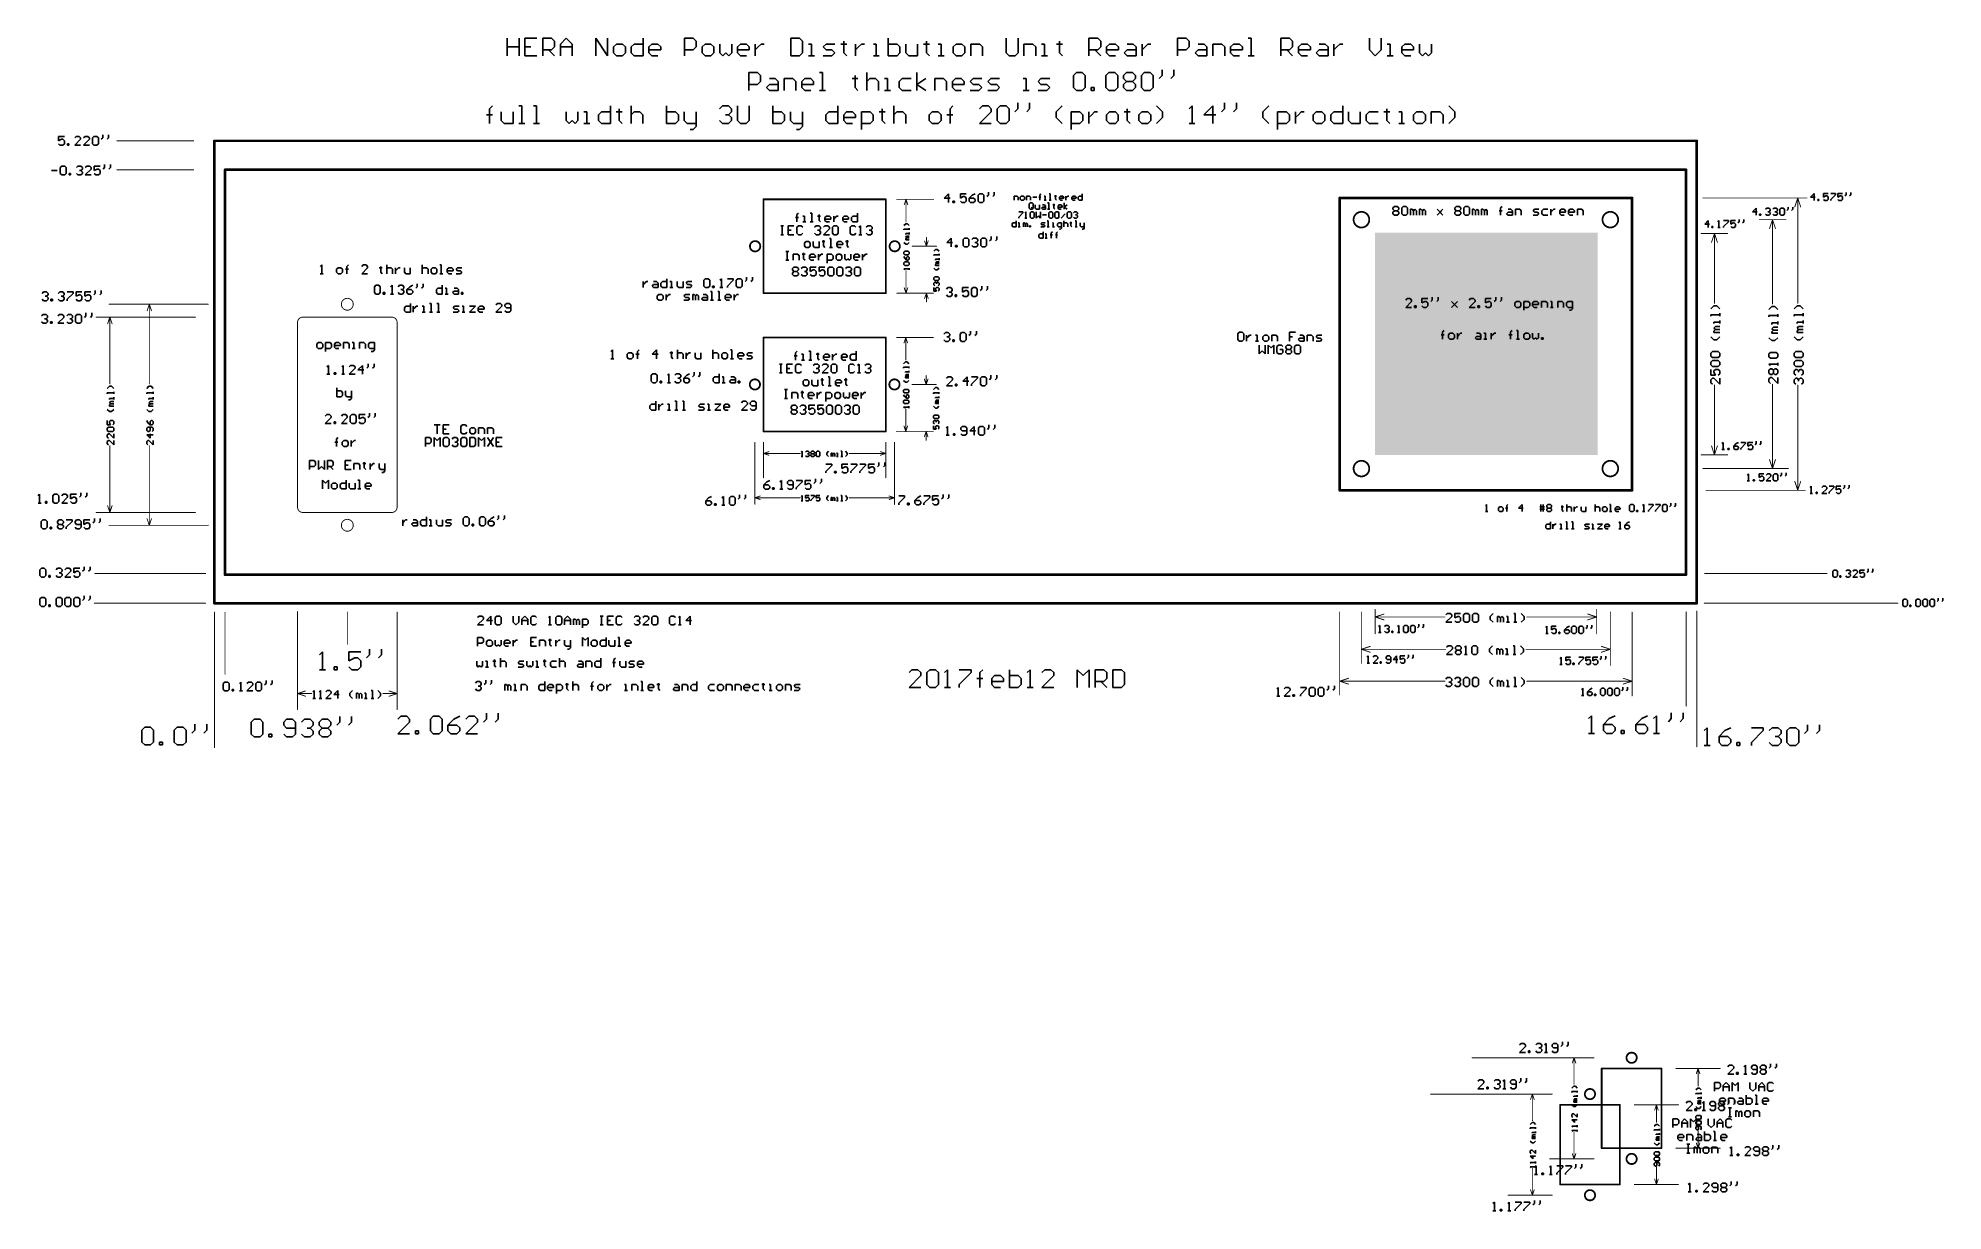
# Model space of a CAD drawing. Extents: x 0 to 21.5, y -4.9 to 8.4.
import ezdxf

# ---------------------------------------------------------------- set-up
doc = ezdxf.new("R2010")
doc.units = 0
doc.header["$MEASUREMENT"] = 0
for name, color, linetype in [('MECHANICAL1', 6, 'CONTINUOUS'), ('TOPLAYER', 1, 'CONTINUOUS'), ('TOPOVERLAY', 2, 'CONTINUOUS')]:
    doc.layers.add(name, color=color, linetype=linetype)

msp = doc.modelspace()

# ---------------------------------------------------------------- linework, layer by layer
at = {"layer": 'MECHANICAL1'}
for p, q in [((5.305, 8.38), (5.305, 8.18)), ((5.305, 8.18), (5.305, 8.28)), ((5.305, 8.28), (5.438, 8.28)), ((5.438, 8.28), (5.438, 8.38)), ((5.438, 8.38), (5.438, 8.18)), ((5.638, 8.38), (5.505, 8.38)), ((5.505, 8.38), (5.505, 8.18)), ((5.505, 8.28), (5.572, 8.28)), ((5.505, 8.18), (5.638, 8.18)), ((5.705, 8.18), (5.705, 8.38)), ((5.705, 8.38), (5.805, 8.38)), ((5.805, 8.247), (5.705, 8.247)), ((5.772, 8.247), (5.838, 8.18)), ((5.805, 8.38), (5.838, 8.347)), ((5.838, 8.28), (5.805, 8.247)), ((5.838, 8.347), (5.838, 8.28)), ((5.905, 8.313), (5.971, 8.38)), ((5.905, 8.18), (5.905, 8.313)), ((6.038, 8.28), (5.905, 8.28)), ((5.971, 8.38), (6.038, 8.313)), ((6.038, 8.313), (6.038, 8.18)), ((6.038, 8.18), (6.038, 8.28)), ((6.305, 8.18), (6.305, 8.38)), ((6.305, 8.38), (6.438, 8.18)), ((6.438, 8.18), (6.438, 8.38)), ((6.538, 8.313), (6.505, 8.28)), ((6.505, 8.28), (6.505, 8.213)), ((6.505, 8.213), (6.538, 8.18)), ((6.605, 8.313), (6.538, 8.313)), ((6.538, 8.18), (6.605, 8.18)), ((6.638, 8.28), (6.605, 8.313)), ((6.605, 8.18), (6.638, 8.213)), ((6.638, 8.213), (6.638, 8.28)), ((6.705, 8.28), (6.738, 8.313)), ((6.705, 8.213), (6.705, 8.28)), ((6.738, 8.18), (6.705, 8.213)), ((6.738, 8.313), (6.838, 8.313)), ((6.838, 8.18), (6.738, 8.18)), ((6.838, 8.38), (6.838, 8.18)), ((6.904, 8.28), (6.938, 8.313)), ((6.904, 8.213), (6.904, 8.28)), ((7.038, 8.247), (6.904, 8.247)), ((6.938, 8.18), (6.904, 8.213)), ((6.938, 8.313), (7.004, 8.313)), ((7.004, 8.18), (6.938, 8.18)), ((7.004, 8.313), (7.038, 8.28)), ((7.038, 8.28), (7.038, 8.247)), ((7.304, 8.18), (7.304, 8.38)), ((7.304, 8.38), (7.404, 8.38)), ((7.404, 8.247), (7.304, 8.247)), ((7.404, 8.38), (7.438, 8.347)), ((7.438, 8.28), (7.404, 8.247)), ((7.438, 8.347), (7.438, 8.28)), ((7.538, 8.313), (7.504, 8.28)), ((7.504, 8.28), (7.504, 8.213)), ((7.504, 8.213), (7.538, 8.18)), ((7.604, 8.313), (7.538, 8.313)), ((7.538, 8.18), (7.604, 8.18)), ((7.638, 8.28), (7.604, 8.313)), ((7.604, 8.18), (7.638, 8.213)), ((7.638, 8.213), (7.638, 8.28)), ((7.704, 8.313), (7.704, 8.213)), ((7.704, 8.213), (7.738, 8.18)), ((7.738, 8.18), (7.771, 8.213)), ((7.771, 8.213), (7.804, 8.18)), ((7.804, 8.18), (7.838, 8.213)), ((7.838, 8.213), (7.838, 8.313)), ((7.904, 8.28), (7.937, 8.313)), ((7.904, 8.213), (7.904, 8.28)), ((8.037, 8.247), (7.904, 8.247)), ((7.937, 8.18), (7.904, 8.213)), ((7.937, 8.313), (8.004, 8.313)), ((8.004, 8.18), (7.937, 8.18)), ((8.004, 8.313), (8.037, 8.28)), ((8.037, 8.28), (8.037, 8.247)), ((8.104, 8.313), (8.104, 8.18)), ((8.104, 8.247), (8.137, 8.28)), ((8.104, 8.18), (8.104, 8.247)), ((8.137, 8.28), (8.171, 8.313)), ((8.171, 8.313), (8.204, 8.313)), ((8.504, 8.38), (8.504, 8.18)), ((8.604, 8.38), (8.504, 8.38)), ((8.504, 8.18), (8.604, 8.18)), ((8.637, 8.347), (8.604, 8.38)), ((8.604, 8.18), (8.637, 8.213)), ((8.637, 8.213), (8.637, 8.347)), ((8.737, 8.313), (8.704, 8.313)), ((8.704, 8.18), (8.771, 8.18)), ((8.737, 8.18), (8.737, 8.313)), ((8.771, 8.18), (8.737, 8.18)), ((8.871, 8.28), (8.904, 8.313)), ((8.904, 8.247), (8.871, 8.28)), ((8.871, 8.18), (8.97, 8.18)), ((8.904, 8.313), (9.004, 8.313)), ((8.97, 8.247), (8.904, 8.247)), ((9.004, 8.213), (8.97, 8.247)), ((8.97, 8.18), (9.004, 8.213)), ((9.104, 8.313), (9.07, 8.313)), ((9.07, 8.313), (9.137, 8.313)), ((9.104, 8.347), (9.104, 8.313)), ((9.137, 8.313), (9.104, 8.313)), ((9.104, 8.313), (9.104, 8.213)), ((9.104, 8.213), (9.137, 8.18)), ((9.237, 8.313), (9.237, 8.18)), ((9.237, 8.247), (9.27, 8.28)), ((9.237, 8.18), (9.237, 8.247)), ((9.27, 8.28), (9.304, 8.313)), ((9.304, 8.313), (9.337, 8.313)), ((9.47, 8.313), (9.437, 8.313)), ((9.437, 8.18), (9.504, 8.18)), ((9.47, 8.18), (9.47, 8.313)), ((9.504, 8.18), (9.47, 8.18)), ((9.604, 8.38), (9.604, 8.18)), ((9.704, 8.313), (9.604, 8.313)), ((9.604, 8.18), (9.704, 8.18)), ((9.737, 8.28), (9.704, 8.313)), ((9.704, 8.18), (9.737, 8.213)), ((9.737, 8.247), (9.737, 8.28)), ((9.737, 8.213), (9.737, 8.247)), ((9.804, 8.313), (9.804, 8.213)), ((9.804, 8.213), (9.837, 8.18)), ((9.837, 8.18), (9.937, 8.18)), ((9.937, 8.18), (9.937, 8.313)), ((10.037, 8.313), (10.003, 8.313)), ((10.003, 8.313), (10.07, 8.313)), ((10.037, 8.347), (10.037, 8.313)), ((10.07, 8.313), (10.037, 8.313)), ((10.037, 8.313), (10.037, 8.213)), ((10.037, 8.213), (10.07, 8.18)), ((10.203, 8.313), (10.17, 8.313)), ((10.17, 8.18), (10.237, 8.18)), ((10.203, 8.18), (10.203, 8.313)), ((10.237, 8.18), (10.203, 8.18)), ((10.37, 8.313), (10.337, 8.28)), ((10.337, 8.28), (10.337, 8.213)), ((10.337, 8.213), (10.37, 8.18)), ((10.437, 8.313), (10.37, 8.313)), ((10.37, 8.18), (10.437, 8.18)), ((10.47, 8.28), (10.437, 8.313)), ((10.437, 8.18), (10.47, 8.213)), ((10.47, 8.213), (10.47, 8.28)), ((10.537, 8.18), (10.537, 8.313)), ((10.537, 8.313), (10.637, 8.313)), ((10.637, 8.313), (10.67, 8.28)), ((10.67, 8.28), (10.67, 8.18)), ((10.937, 8.38), (10.937, 8.213)), ((10.937, 8.213), (10.97, 8.18)), ((10.97, 8.18), (11.036, 8.18)), ((11.036, 8.18), (11.07, 8.213)), ((11.07, 8.213), (11.07, 8.38)), ((11.136, 8.18), (11.136, 8.313)), ((11.136, 8.313), (11.236, 8.313)), ((11.236, 8.313), (11.27, 8.28)), ((11.27, 8.28), (11.27, 8.18)), ((11.37, 8.313), (11.336, 8.313)), ((11.336, 8.18), (11.403, 8.18)), ((11.37, 8.18), (11.37, 8.313)), ((11.403, 8.18), (11.37, 8.18)), ((11.536, 8.313), (11.503, 8.313)), ((11.503, 8.313), (11.57, 8.313)), ((11.536, 8.347), (11.536, 8.313)), ((11.57, 8.313), (11.536, 8.313)), ((11.536, 8.313), (11.536, 8.213)), ((11.536, 8.213), (11.57, 8.18)), ((11.87, 8.18), (11.87, 8.38)), ((11.87, 8.38), (11.97, 8.38)), ((11.97, 8.247), (11.87, 8.247)), ((11.936, 8.247), (12.003, 8.18)), ((11.97, 8.38), (12.003, 8.347)), ((12.003, 8.28), (11.97, 8.247)), ((12.003, 8.347), (12.003, 8.28)), ((12.069, 8.28), (12.103, 8.313)), ((12.069, 8.213), (12.069, 8.28)), ((12.203, 8.247), (12.069, 8.247)), ((12.103, 8.18), (12.069, 8.213)), ((12.103, 8.313), (12.169, 8.313)), ((12.169, 8.18), (12.103, 8.18)), ((12.169, 8.313), (12.203, 8.28)), ((12.203, 8.28), (12.203, 8.247)), ((12.269, 8.213), (12.303, 8.247)), ((12.303, 8.18), (12.269, 8.213)), ((12.303, 8.313), (12.369, 8.313)), ((12.303, 8.247), (12.403, 8.247)), ((12.403, 8.18), (12.303, 8.18)), ((12.369, 8.313), (12.403, 8.28)), ((12.403, 8.28), (12.403, 8.18)), ((12.469, 8.313), (12.469, 8.18)), ((12.469, 8.247), (12.503, 8.28)), ((12.469, 8.18), (12.469, 8.247)), ((12.503, 8.28), (12.536, 8.313)), ((12.536, 8.313), (12.569, 8.313)), ((12.869, 8.18), (12.869, 8.38)), ((12.869, 8.38), (12.969, 8.38)), ((12.969, 8.247), (12.869, 8.247)), ((12.969, 8.38), (13.003, 8.347)), ((13.003, 8.28), (12.969, 8.247)), ((13.003, 8.347), (13.003, 8.28)), ((13.069, 8.213), (13.102, 8.247)), ((13.102, 8.18), (13.069, 8.213)), ((13.102, 8.313), (13.169, 8.313)), ((13.102, 8.247), (13.202, 8.247)), ((13.202, 8.18), (13.102, 8.18)), ((13.169, 8.313), (13.202, 8.28)), ((13.202, 8.28), (13.202, 8.18)), ((13.269, 8.18), (13.269, 8.313)), ((13.269, 8.313), (13.369, 8.313)), ((13.369, 8.313), (13.402, 8.28)), ((13.402, 8.28), (13.402, 8.18)), ((13.469, 8.28), (13.502, 8.313)), ((13.469, 8.213), (13.469, 8.28)), ((13.602, 8.247), (13.469, 8.247)), ((13.502, 8.18), (13.469, 8.213)), ((13.502, 8.313), (13.569, 8.313)), ((13.569, 8.18), (13.502, 8.18)), ((13.569, 8.313), (13.602, 8.28)), ((13.602, 8.28), (13.602, 8.247)), ((13.702, 8.38), (13.669, 8.38)), ((13.669, 8.18), (13.736, 8.18)), ((13.702, 8.18), (13.702, 8.38)), ((13.736, 8.18), (13.702, 8.18)), ((14.036, 8.18), (14.036, 8.38)), ((14.036, 8.38), (14.135, 8.38)), ((14.135, 8.247), (14.036, 8.247)), ((14.102, 8.247), (14.169, 8.18)), ((14.135, 8.38), (14.169, 8.347)), ((14.169, 8.28), (14.135, 8.247)), ((14.169, 8.347), (14.169, 8.28)), ((14.235, 8.28), (14.269, 8.313)), ((14.235, 8.213), (14.235, 8.28)), ((14.369, 8.247), (14.235, 8.247)), ((14.269, 8.18), (14.235, 8.213)), ((14.269, 8.313), (14.335, 8.313)), ((14.335, 8.18), (14.269, 8.18)), ((14.335, 8.313), (14.369, 8.28)), ((14.369, 8.28), (14.369, 8.247)), ((14.435, 8.213), (14.469, 8.247)), ((14.469, 8.18), (14.435, 8.213)), ((14.469, 8.313), (14.535, 8.313)), ((14.469, 8.247), (14.569, 8.247)), ((14.569, 8.18), (14.469, 8.18)), ((14.535, 8.313), (14.569, 8.28)), ((14.569, 8.28), (14.569, 8.18)), ((14.635, 8.313), (14.635, 8.18)), ((14.635, 8.247), (14.669, 8.28)), ((14.635, 8.18), (14.635, 8.247)), ((14.669, 8.28), (14.702, 8.313)), ((14.702, 8.313), (14.735, 8.313)), ((15.035, 8.38), (15.035, 8.247)), ((15.035, 8.247), (15.102, 8.18)), ((15.102, 8.18), (15.168, 8.247)), ((15.168, 8.247), (15.168, 8.38)), ((15.268, 8.313), (15.235, 8.313)), ((15.235, 8.18), (15.302, 8.18)), ((15.268, 8.18), (15.268, 8.313)), ((15.302, 8.18), (15.268, 8.18)), ((15.402, 8.28), (15.435, 8.313)), ((15.402, 8.213), (15.402, 8.28)), ((15.535, 8.247), (15.402, 8.247)), ((15.435, 8.18), (15.402, 8.213)), ((15.435, 8.313), (15.502, 8.313)), ((15.502, 8.18), (15.435, 8.18)), ((15.502, 8.313), (15.535, 8.28)), ((15.535, 8.28), (15.535, 8.247)), ((15.602, 8.313), (15.602, 8.213)), ((15.602, 8.213), (15.635, 8.18)), ((15.635, 8.18), (15.668, 8.213)), ((15.668, 8.213), (15.702, 8.18)), ((15.702, 8.18), (15.735, 8.213)), ((15.735, 8.213), (15.735, 8.313)), ((8.03, 7.79), (8.03, 7.99)), ((8.03, 7.99), (8.13, 7.99)), ((8.13, 7.99), (8.163, 7.957)), ((8.163, 7.957), (8.163, 7.89)), ((8.863, 7.99), (8.83, 7.99)), ((8.863, 7.79), (8.863, 7.99)), ((9.23, 7.957), (9.23, 7.923)), ((9.363, 7.99), (9.363, 7.79)), ((9.929, 7.79), (9.929, 7.99)), ((11.695, 7.957), (11.729, 7.99)), ((11.695, 7.823), (11.695, 7.957)), ((11.729, 7.99), (11.795, 7.99)), ((11.795, 7.99), (11.829, 7.957)), ((11.829, 7.957), (11.829, 7.823)), ((12.062, 7.957), (12.095, 7.99)), ((12.062, 7.823), (12.062, 7.957)), ((12.095, 7.99), (12.162, 7.99)), ((12.162, 7.99), (12.195, 7.957)), ((12.195, 7.957), (12.195, 7.823)), ((12.262, 7.957), (12.295, 7.99)), ((12.262, 7.923), (12.262, 7.957)), ((12.295, 7.99), (12.362, 7.99)), ((12.362, 7.99), (12.395, 7.957)), ((12.395, 7.957), (12.395, 7.923)), ((12.462, 7.957), (12.495, 7.99)), ((12.462, 7.823), (12.462, 7.957)), ((12.495, 7.99), (12.562, 7.99)), ((12.562, 7.99), (12.595, 7.957)), ((12.595, 7.957), (12.595, 7.823)), ((12.695, 7.957), (12.662, 7.923)), ((12.695, 8.023), (12.695, 7.957)), ((12.828, 7.957), (12.795, 7.923)), ((12.828, 8.023), (12.828, 7.957)), ((8.13, 7.857), (8.03, 7.857)), ((8.163, 7.89), (8.13, 7.857)), ((8.23, 7.823), (8.263, 7.857)), ((8.263, 7.79), (8.23, 7.823)), ((8.263, 7.923), (8.33, 7.923)), ((8.263, 7.857), (8.363, 7.857)), ((8.363, 7.79), (8.263, 7.79)), ((8.33, 7.923), (8.363, 7.89)), ((8.363, 7.89), (8.363, 7.79)), ((8.43, 7.79), (8.43, 7.923)), ((8.43, 7.923), (8.53, 7.923)), ((8.53, 7.923), (8.563, 7.89)), ((8.563, 7.89), (8.563, 7.79)), ((8.63, 7.89), (8.663, 7.923)), ((8.63, 7.823), (8.63, 7.89)), ((8.763, 7.857), (8.63, 7.857)), ((8.663, 7.79), (8.63, 7.823)), ((8.663, 7.923), (8.73, 7.923)), ((8.73, 7.79), (8.663, 7.79)), ((8.73, 7.923), (8.763, 7.89)), ((8.763, 7.89), (8.763, 7.857)), ((8.83, 7.79), (8.896, 7.79)), ((8.896, 7.79), (8.863, 7.79)), ((9.23, 7.923), (9.196, 7.923)), ((9.196, 7.923), (9.263, 7.923)), ((9.263, 7.923), (9.23, 7.923)), ((9.23, 7.923), (9.23, 7.823)), ((9.23, 7.823), (9.263, 7.79)), ((9.363, 7.89), (9.396, 7.923)), ((9.363, 7.79), (9.363, 7.89)), ((9.396, 7.923), (9.463, 7.923)), ((9.463, 7.923), (9.496, 7.89)), ((9.496, 7.89), (9.496, 7.79)), ((9.596, 7.923), (9.563, 7.923)), ((9.563, 7.79), (9.629, 7.79)), ((9.596, 7.79), (9.596, 7.923)), ((9.629, 7.79), (9.596, 7.79)), ((9.763, 7.923), (9.729, 7.89)), ((9.729, 7.89), (9.729, 7.823)), ((9.729, 7.823), (9.763, 7.79)), ((9.863, 7.923), (9.763, 7.923)), ((9.763, 7.79), (9.863, 7.79)), ((9.929, 7.857), (10.029, 7.923)), ((9.929, 7.857), (10.029, 7.79)), ((10.129, 7.79), (10.129, 7.923)), ((10.129, 7.923), (10.229, 7.923)), ((10.229, 7.923), (10.263, 7.89)), ((10.263, 7.89), (10.263, 7.79)), ((10.329, 7.89), (10.363, 7.923)), ((10.329, 7.823), (10.329, 7.89)), ((10.463, 7.857), (10.329, 7.857)), ((10.363, 7.79), (10.329, 7.823)), ((10.363, 7.923), (10.429, 7.923)), ((10.429, 7.79), (10.363, 7.79)), ((10.429, 7.923), (10.463, 7.89)), ((10.463, 7.89), (10.463, 7.857)), ((10.529, 7.89), (10.563, 7.923)), ((10.563, 7.857), (10.529, 7.89)), ((10.529, 7.79), (10.629, 7.79)), ((10.563, 7.923), (10.662, 7.923)), ((10.629, 7.857), (10.563, 7.857)), ((10.662, 7.823), (10.629, 7.857)), ((10.629, 7.79), (10.662, 7.823)), ((10.729, 7.89), (10.762, 7.923)), ((10.762, 7.857), (10.729, 7.89)), ((10.729, 7.79), (10.829, 7.79)), ((10.762, 7.923), (10.862, 7.923)), ((10.829, 7.857), (10.762, 7.857)), ((10.862, 7.823), (10.829, 7.857)), ((10.829, 7.79), (10.862, 7.823)), ((11.162, 7.923), (11.129, 7.923)), ((11.129, 7.79), (11.196, 7.79)), ((11.162, 7.79), (11.162, 7.923)), ((11.196, 7.79), (11.162, 7.79)), ((11.296, 7.89), (11.329, 7.923)), ((11.329, 7.857), (11.296, 7.89)), ((11.296, 7.79), (11.396, 7.79)), ((11.329, 7.923), (11.429, 7.923)), ((11.396, 7.857), (11.329, 7.857)), ((11.429, 7.823), (11.396, 7.857)), ((11.396, 7.79), (11.429, 7.823)), ((11.729, 7.79), (11.695, 7.823)), ((11.795, 7.79), (11.729, 7.79)), ((11.829, 7.823), (11.795, 7.79)), ((11.895, 7.79), (11.895, 7.823)), ((11.895, 7.823), (11.929, 7.823)), ((11.929, 7.79), (11.895, 7.79)), ((11.929, 7.823), (11.929, 7.79)), ((12.095, 7.79), (12.062, 7.823)), ((12.162, 7.79), (12.095, 7.79)), ((12.195, 7.823), (12.162, 7.79)), ((12.295, 7.89), (12.262, 7.923)), ((12.262, 7.857), (12.295, 7.89)), ((12.262, 7.823), (12.262, 7.857)), ((12.295, 7.79), (12.262, 7.823)), ((12.295, 7.89), (12.362, 7.89)), ((12.362, 7.79), (12.295, 7.79)), ((12.395, 7.923), (12.362, 7.89)), ((12.362, 7.89), (12.395, 7.857)), ((12.395, 7.823), (12.362, 7.79)), ((12.395, 7.857), (12.395, 7.823)), ((12.495, 7.79), (12.462, 7.823)), ((12.562, 7.79), (12.495, 7.79)), ((12.595, 7.823), (12.562, 7.79)), ((5.103, 7.582), (5.137, 7.615)), ((5.103, 7.415), (5.103, 7.582)), ((5.103, 7.582), (5.103, 7.515)), ((5.103, 7.515), (5.103, 7.582)), ((5.237, 7.548), (5.237, 7.448)), ((5.37, 7.415), (5.37, 7.548)), ((5.47, 7.615), (5.437, 7.615)), ((5.47, 7.415), (5.47, 7.615)), ((5.636, 7.615), (5.603, 7.615)), ((5.636, 7.415), (5.636, 7.615)), ((5.97, 7.548), (5.97, 7.448)), ((6.103, 7.448), (6.103, 7.548)), ((6.203, 7.548), (6.17, 7.548)), ((6.203, 7.415), (6.203, 7.548)), ((6.336, 7.515), (6.37, 7.548)), ((6.37, 7.548), (6.47, 7.548)), ((6.47, 7.615), (6.47, 7.415)), ((6.57, 7.548), (6.536, 7.548)), ((6.536, 7.548), (6.603, 7.548)), ((6.57, 7.582), (6.57, 7.548)), ((6.603, 7.548), (6.57, 7.548)), ((6.57, 7.548), (6.57, 7.448)), ((6.703, 7.615), (6.703, 7.415)), ((6.703, 7.515), (6.736, 7.548)), ((6.736, 7.548), (6.803, 7.548)), ((6.803, 7.548), (6.836, 7.515)), ((7.103, 7.615), (7.103, 7.415)), ((7.203, 7.548), (7.103, 7.548)), ((7.236, 7.515), (7.203, 7.548)), ((7.303, 7.548), (7.303, 7.448)), ((7.436, 7.415), (7.436, 7.548)), ((7.702, 7.582), (7.736, 7.615)), ((7.736, 7.615), (7.802, 7.615)), ((7.802, 7.615), (7.836, 7.582)), ((7.836, 7.548), (7.802, 7.515)), ((7.836, 7.582), (7.836, 7.548)), ((7.902, 7.615), (7.902, 7.448)), ((8.036, 7.448), (8.036, 7.615)), ((8.302, 7.615), (8.302, 7.415)), ((8.402, 7.548), (8.302, 7.548)), ((8.436, 7.515), (8.402, 7.548)), ((8.502, 7.548), (8.502, 7.448)), ((8.636, 7.415), (8.636, 7.548)), ((8.902, 7.515), (8.935, 7.548)), ((8.935, 7.548), (9.035, 7.548)), ((9.035, 7.615), (9.035, 7.415)), ((9.102, 7.515), (9.135, 7.548)), ((9.135, 7.548), (9.202, 7.548)), ((9.202, 7.548), (9.235, 7.515)), ((9.302, 7.348), (9.302, 7.548)), ((9.302, 7.548), (9.402, 7.548)), ((9.402, 7.548), (9.435, 7.515)), ((9.535, 7.548), (9.502, 7.548)), ((9.502, 7.548), (9.569, 7.548)), ((9.535, 7.582), (9.535, 7.548)), ((9.569, 7.548), (9.535, 7.548)), ((9.535, 7.548), (9.535, 7.448)), ((9.669, 7.615), (9.669, 7.415)), ((9.669, 7.515), (9.702, 7.548)), ((9.702, 7.548), (9.768, 7.548)), ((9.768, 7.548), (9.802, 7.515)), ((10.102, 7.548), (10.068, 7.515)), ((10.168, 7.548), (10.102, 7.548)), ((10.202, 7.515), (10.168, 7.548)), ((10.302, 7.582), (10.335, 7.615)), ((10.302, 7.415), (10.302, 7.582)), ((10.302, 7.582), (10.302, 7.515)), ((10.302, 7.515), (10.302, 7.582)), ((10.668, 7.615), (10.635, 7.582)), ((10.635, 7.415), (10.768, 7.548)), ((10.735, 7.615), (10.668, 7.615)), ((10.768, 7.582), (10.735, 7.615)), ((10.768, 7.548), (10.768, 7.582)), ((10.835, 7.582), (10.868, 7.615)), ((10.835, 7.448), (10.835, 7.582)), ((10.868, 7.615), (10.935, 7.615)), ((10.935, 7.615), (10.968, 7.582)), ((10.968, 7.582), (10.968, 7.448)), ((11.068, 7.582), (11.035, 7.548)), ((11.068, 7.648), (11.068, 7.582)), ((11.201, 7.582), (11.168, 7.548)), ((11.201, 7.648), (11.201, 7.582)), ((11.501, 7.548), (11.568, 7.615)), ((11.501, 7.482), (11.501, 7.548)), ((11.668, 7.348), (11.668, 7.548)), ((11.668, 7.548), (11.768, 7.548)), ((11.768, 7.548), (11.801, 7.515)), ((11.868, 7.548), (11.868, 7.415)), ((11.901, 7.515), (11.934, 7.548)), ((11.934, 7.548), (11.968, 7.548)), ((12.101, 7.548), (12.068, 7.515)), ((12.168, 7.548), (12.101, 7.548)), ((12.201, 7.515), (12.168, 7.548)), ((12.301, 7.548), (12.268, 7.548)), ((12.268, 7.548), (12.334, 7.548)), ((12.301, 7.582), (12.301, 7.548)), ((12.334, 7.548), (12.301, 7.548)), ((12.301, 7.548), (12.301, 7.448)), ((12.468, 7.548), (12.434, 7.515)), ((12.534, 7.548), (12.468, 7.548)), ((12.568, 7.515), (12.534, 7.548)), ((12.701, 7.548), (12.634, 7.615)), ((12.701, 7.482), (12.701, 7.548)), ((13.034, 7.615), (13.001, 7.582)), ((13.034, 7.415), (13.034, 7.615)), ((13.267, 7.615), (13.167, 7.515)), ((13.267, 7.415), (13.267, 7.615)), ((13.401, 7.582), (13.367, 7.548)), ((13.401, 7.648), (13.401, 7.582)), ((13.534, 7.582), (13.501, 7.548)), ((13.534, 7.648), (13.534, 7.582)), ((13.834, 7.548), (13.9, 7.615)), ((13.834, 7.482), (13.834, 7.548)), ((14, 7.348), (14, 7.548)), ((14, 7.548), (14.1, 7.548)), ((14.1, 7.548), (14.134, 7.515)), ((14.2, 7.548), (14.2, 7.415)), ((14.234, 7.515), (14.267, 7.548)), ((14.267, 7.548), (14.3, 7.548)), ((14.434, 7.548), (14.4, 7.515)), ((14.5, 7.548), (14.434, 7.548)), ((14.534, 7.515), (14.5, 7.548)), ((14.6, 7.515), (14.634, 7.548)), ((14.634, 7.548), (14.734, 7.548)), ((14.734, 7.615), (14.734, 7.415)), ((14.8, 7.548), (14.8, 7.448)), ((14.933, 7.415), (14.933, 7.548)), ((15.033, 7.548), (15, 7.515)), ((15.133, 7.548), (15.033, 7.548)), ((15.233, 7.548), (15.2, 7.548)), ((15.2, 7.548), (15.267, 7.548)), ((15.233, 7.582), (15.233, 7.548)), ((15.267, 7.548), (15.233, 7.548)), ((15.233, 7.548), (15.233, 7.448)), ((15.4, 7.548), (15.367, 7.548)), ((15.4, 7.415), (15.4, 7.548)), ((15.567, 7.548), (15.533, 7.515)), ((15.633, 7.548), (15.567, 7.548)), ((15.667, 7.515), (15.633, 7.548)), ((15.733, 7.415), (15.733, 7.548)), ((15.733, 7.548), (15.833, 7.548)), ((15.833, 7.548), (15.867, 7.515)), ((16, 7.548), (15.933, 7.615)), ((16, 7.482), (16, 7.548)), ((5.103, 7.515), (5.07, 7.515)), ((5.07, 7.515), (5.137, 7.515)), ((5.137, 7.515), (5.103, 7.515)), ((5.237, 7.448), (5.27, 7.415)), ((5.27, 7.415), (5.37, 7.415)), ((5.437, 7.415), (5.503, 7.415)), ((5.503, 7.415), (5.47, 7.415)), ((5.603, 7.415), (5.67, 7.415)), ((5.67, 7.415), (5.636, 7.415)), ((5.97, 7.448), (6.003, 7.415)), ((6.003, 7.415), (6.036, 7.448)), ((6.036, 7.448), (6.07, 7.415)), ((6.07, 7.415), (6.103, 7.448)), ((6.17, 7.415), (6.236, 7.415)), ((6.236, 7.415), (6.203, 7.415)), ((6.336, 7.448), (6.336, 7.515)), ((6.37, 7.415), (6.336, 7.448)), ((6.47, 7.415), (6.37, 7.415)), ((6.57, 7.448), (6.603, 7.415)), ((6.703, 7.415), (6.703, 7.515)), ((6.836, 7.515), (6.836, 7.415)), ((7.103, 7.415), (7.203, 7.415)), ((7.203, 7.415), (7.236, 7.448)), ((7.236, 7.482), (7.236, 7.515)), ((7.236, 7.448), (7.236, 7.482)), ((7.303, 7.448), (7.336, 7.415)), ((7.336, 7.415), (7.436, 7.415)), ((7.403, 7.348), (7.369, 7.348)), ((7.436, 7.382), (7.403, 7.348)), ((7.436, 7.415), (7.436, 7.382)), ((7.736, 7.415), (7.702, 7.448)), ((7.802, 7.415), (7.736, 7.415)), ((7.802, 7.515), (7.769, 7.515)), ((7.769, 7.515), (7.802, 7.515)), ((7.802, 7.515), (7.836, 7.482)), ((7.836, 7.448), (7.802, 7.415)), ((7.836, 7.482), (7.836, 7.448)), ((7.902, 7.448), (7.936, 7.415)), ((7.936, 7.415), (8.002, 7.415)), ((8.002, 7.415), (8.036, 7.448)), ((8.302, 7.415), (8.402, 7.415)), ((8.402, 7.415), (8.436, 7.448)), ((8.436, 7.482), (8.436, 7.515)), ((8.436, 7.448), (8.436, 7.482)), ((8.502, 7.448), (8.536, 7.415)), ((8.536, 7.415), (8.636, 7.415)), ((8.602, 7.348), (8.569, 7.348)), ((8.636, 7.382), (8.602, 7.348)), ((8.636, 7.415), (8.636, 7.382)), ((8.902, 7.448), (8.902, 7.515)), ((8.935, 7.415), (8.902, 7.448)), ((9.035, 7.415), (8.935, 7.415)), ((9.102, 7.448), (9.102, 7.515)), ((9.235, 7.482), (9.102, 7.482)), ((9.135, 7.415), (9.102, 7.448)), ((9.202, 7.415), (9.135, 7.415)), ((9.235, 7.515), (9.235, 7.482)), ((9.402, 7.415), (9.302, 7.415)), ((9.435, 7.448), (9.402, 7.415)), ((9.435, 7.515), (9.435, 7.448)), ((9.535, 7.448), (9.569, 7.415)), ((9.669, 7.415), (9.669, 7.515)), ((9.802, 7.515), (9.802, 7.415)), ((10.068, 7.515), (10.068, 7.448)), ((10.068, 7.448), (10.102, 7.415)), ((10.102, 7.415), (10.168, 7.415)), ((10.168, 7.415), (10.202, 7.448)), ((10.202, 7.448), (10.202, 7.515)), ((10.302, 7.515), (10.268, 7.515)), ((10.268, 7.515), (10.335, 7.515)), ((10.335, 7.515), (10.302, 7.515)), ((10.768, 7.415), (10.635, 7.415)), ((10.868, 7.415), (10.835, 7.448)), ((10.935, 7.415), (10.868, 7.415)), ((10.968, 7.448), (10.935, 7.415)), ((11.568, 7.415), (11.501, 7.482)), ((11.768, 7.415), (11.668, 7.415)), ((11.801, 7.448), (11.768, 7.415)), ((11.801, 7.515), (11.801, 7.448)), ((11.868, 7.482), (11.901, 7.515)), ((11.868, 7.415), (11.868, 7.482)), ((12.068, 7.515), (12.068, 7.448)), ((12.068, 7.448), (12.101, 7.415)), ((12.101, 7.415), (12.168, 7.415)), ((12.168, 7.415), (12.201, 7.448)), ((12.201, 7.448), (12.201, 7.515)), ((12.301, 7.448), (12.334, 7.415)), ((12.434, 7.515), (12.434, 7.448)), ((12.434, 7.448), (12.468, 7.415)), ((12.468, 7.415), (12.534, 7.415)), ((12.534, 7.415), (12.568, 7.448)), ((12.568, 7.448), (12.568, 7.515)), ((12.634, 7.415), (12.701, 7.482)), ((13.001, 7.415), (13.067, 7.415)), ((13.067, 7.415), (13.034, 7.415)), ((13.167, 7.515), (13.301, 7.515)), ((13.9, 7.415), (13.834, 7.482)), ((14.1, 7.415), (14, 7.415)), ((14.134, 7.448), (14.1, 7.415)), ((14.134, 7.515), (14.134, 7.448)), ((14.2, 7.482), (14.234, 7.515)), ((14.2, 7.415), (14.2, 7.482)), ((14.4, 7.515), (14.4, 7.448)), ((14.4, 7.448), (14.434, 7.415)), ((14.434, 7.415), (14.5, 7.415)), ((14.5, 7.415), (14.534, 7.448)), ((14.534, 7.448), (14.534, 7.515)), ((14.6, 7.448), (14.6, 7.515)), ((14.634, 7.415), (14.6, 7.448)), ((14.734, 7.415), (14.634, 7.415)), ((14.8, 7.448), (14.834, 7.415)), ((14.834, 7.415), (14.933, 7.415)), ((15, 7.515), (15, 7.448)), ((15, 7.448), (15.033, 7.415)), ((15.033, 7.415), (15.133, 7.415)), ((15.233, 7.448), (15.267, 7.415)), ((15.367, 7.415), (15.433, 7.415)), ((15.433, 7.415), (15.4, 7.415)), ((15.533, 7.515), (15.533, 7.448)), ((15.533, 7.448), (15.567, 7.415)), ((15.567, 7.415), (15.633, 7.415)), ((15.633, 7.415), (15.667, 7.448)), ((15.667, 7.448), (15.667, 7.515)), ((15.867, 7.515), (15.867, 7.415)), ((15.933, 7.415), (16, 7.482)), ((0.307, 7.27), (0.24, 7.27)), ((0.24, 7.27), (0.24, 7.22)), ((0.24, 7.22), (0.273, 7.237)), ((0.257, 7.17), (0.24, 7.187)), ((0.29, 7.17), (0.257, 7.17)), ((0.273, 7.237), (0.29, 7.237)), ((0.29, 7.237), (0.307, 7.22)), ((0.307, 7.187), (0.29, 7.17)), ((0.307, 7.22), (0.307, 7.187)), ((0.34, 7.17), (0.34, 7.187)), ((0.34, 7.187), (0.357, 7.187)), ((0.357, 7.17), (0.34, 7.17)), ((0.357, 7.187), (0.357, 7.17)), ((0.44, 7.27), (0.423, 7.253)), ((0.423, 7.17), (0.49, 7.237)), ((0.49, 7.17), (0.423, 7.17)), ((0.473, 7.27), (0.44, 7.27)), ((0.49, 7.253), (0.473, 7.27)), ((0.49, 7.237), (0.49, 7.253)), ((0.54, 7.27), (0.523, 7.253)), ((0.523, 7.17), (0.59, 7.237)), ((0.59, 7.17), (0.523, 7.17)), ((0.573, 7.27), (0.54, 7.27)), ((0.59, 7.253), (0.573, 7.27)), ((0.59, 7.237), (0.59, 7.253)), ((0.623, 7.253), (0.64, 7.27)), ((0.623, 7.187), (0.623, 7.253)), ((0.64, 7.17), (0.623, 7.187)), ((0.64, 7.27), (0.673, 7.27)), ((0.673, 7.17), (0.64, 7.17)), ((0.673, 7.27), (0.69, 7.253)), ((0.69, 7.187), (0.673, 7.17)), ((0.69, 7.253), (0.69, 7.187)), ((0.74, 7.253), (0.723, 7.237)), ((0.74, 7.287), (0.74, 7.253)), ((0.806, 7.253), (0.79, 7.237)), ((0.806, 7.287), (0.806, 7.253)), ((0.16, 6.885), (0.227, 6.885)), ((0.26, 6.918), (0.277, 6.935)), ((0.26, 6.852), (0.26, 6.918)), ((0.277, 6.935), (0.31, 6.935)), ((0.31, 6.935), (0.327, 6.918)), ((0.327, 6.918), (0.327, 6.852)), ((0.443, 6.918), (0.46, 6.935)), ((0.46, 6.935), (0.493, 6.935)), ((0.493, 6.885), (0.477, 6.885)), ((0.477, 6.885), (0.493, 6.885)), ((0.493, 6.935), (0.51, 6.918)), ((0.51, 6.902), (0.493, 6.885)), ((0.493, 6.885), (0.51, 6.868)), ((0.51, 6.918), (0.51, 6.902)), ((0.56, 6.935), (0.543, 6.918)), ((0.543, 6.835), (0.61, 6.902)), ((0.593, 6.935), (0.56, 6.935)), ((0.61, 6.918), (0.593, 6.935)), ((0.61, 6.902), (0.61, 6.918)), ((0.71, 6.935), (0.643, 6.935)), ((0.643, 6.935), (0.643, 6.885)), ((0.643, 6.885), (0.676, 6.902)), ((0.676, 6.902), (0.693, 6.902)), ((0.693, 6.902), (0.71, 6.885)), ((0.71, 6.885), (0.71, 6.852)), ((0.76, 6.918), (0.743, 6.902)), ((0.76, 6.952), (0.76, 6.918)), ((0.826, 6.918), (0.81, 6.902)), ((0.826, 6.952), (0.826, 6.918)), ((0.277, 6.835), (0.26, 6.852)), ((0.31, 6.835), (0.277, 6.835)), ((0.327, 6.852), (0.31, 6.835)), ((0.36, 6.835), (0.36, 6.852)), ((0.36, 6.852), (0.377, 6.852)), ((0.377, 6.835), (0.36, 6.835)), ((0.377, 6.852), (0.377, 6.835)), ((0.46, 6.835), (0.443, 6.852)), ((0.493, 6.835), (0.46, 6.835)), ((0.51, 6.852), (0.493, 6.835)), ((0.51, 6.868), (0.51, 6.852)), ((0.61, 6.835), (0.543, 6.835)), ((0.66, 6.835), (0.643, 6.852)), ((0.693, 6.835), (0.66, 6.835)), ((0.71, 6.852), (0.693, 6.835)), ((10.285, 6.623), (10.236, 6.573)), ((10.236, 6.573), (10.302, 6.573)), ((10.285, 6.523), (10.285, 6.623)), ((10.335, 6.523), (10.335, 6.54)), ((10.335, 6.54), (10.352, 6.54)), ((10.352, 6.523), (10.335, 6.523)), ((10.352, 6.54), (10.352, 6.523)), ((10.485, 6.623), (10.419, 6.623)), ((10.419, 6.623), (10.419, 6.573)), ((10.419, 6.573), (10.452, 6.59)), ((10.435, 6.523), (10.419, 6.54)), ((10.469, 6.523), (10.435, 6.523)), ((10.452, 6.59), (10.469, 6.59)), ((10.469, 6.59), (10.485, 6.573)), ((10.485, 6.54), (10.469, 6.523)), ((10.485, 6.573), (10.485, 6.54)), ((10.552, 6.606), (10.519, 6.573)), ((10.519, 6.573), (10.519, 6.54)), ((10.569, 6.573), (10.519, 6.573)), ((10.519, 6.54), (10.535, 6.523)), ((10.535, 6.523), (10.569, 6.523)), ((10.585, 6.623), (10.552, 6.606)), ((10.585, 6.556), (10.569, 6.573)), ((10.569, 6.523), (10.585, 6.54)), ((10.585, 6.54), (10.585, 6.556)), ((10.619, 6.606), (10.635, 6.623)), ((10.619, 6.54), (10.619, 6.606)), ((10.635, 6.523), (10.619, 6.54)), ((10.635, 6.623), (10.669, 6.623)), ((10.669, 6.523), (10.635, 6.523)), ((10.669, 6.623), (10.685, 6.606)), ((10.685, 6.54), (10.669, 6.523)), ((10.685, 6.606), (10.685, 6.54)), ((10.735, 6.606), (10.719, 6.59)), ((10.735, 6.64), (10.735, 6.606)), ((10.802, 6.606), (10.785, 6.59)), ((10.802, 6.64), (10.802, 6.606)), ((19.4, 6.46), (19.36, 6.42)), ((19.4, 6.38), (19.4, 6.46)), ((19.507, 6.447), (19.52, 6.46)), ((19.52, 6.46), (19.547, 6.46)), ((19.547, 6.46), (19.56, 6.447)), ((19.587, 6.447), (19.6, 6.46)), ((19.6, 6.46), (19.627, 6.46)), ((19.627, 6.46), (19.64, 6.447)), ((19.667, 6.447), (19.68, 6.46)), ((19.68, 6.46), (19.707, 6.46)), ((19.707, 6.46), (19.72, 6.447)), ((19.76, 6.473), (19.76, 6.447)), ((19.813, 6.473), (19.813, 6.447)), ((20.055, 6.625), (20.015, 6.585)), ((20.015, 6.585), (20.068, 6.585)), ((20.055, 6.545), (20.055, 6.625)), ((20.095, 6.545), (20.095, 6.558)), ((20.095, 6.558), (20.108, 6.558)), ((20.108, 6.545), (20.095, 6.545)), ((20.108, 6.558), (20.108, 6.545)), ((20.215, 6.625), (20.162, 6.625)), ((20.162, 6.625), (20.162, 6.585)), ((20.162, 6.585), (20.188, 6.598)), ((20.175, 6.545), (20.162, 6.558)), ((20.202, 6.545), (20.175, 6.545)), ((20.188, 6.598), (20.202, 6.598)), ((20.202, 6.598), (20.215, 6.585)), ((20.215, 6.558), (20.202, 6.545)), ((20.215, 6.585), (20.215, 6.558)), ((20.242, 6.625), (20.295, 6.625)), ((20.295, 6.612), (20.242, 6.558)), ((20.242, 6.558), (20.242, 6.545)), ((20.295, 6.625), (20.295, 6.612)), ((20.375, 6.625), (20.322, 6.625)), ((20.322, 6.625), (20.322, 6.585)), ((20.322, 6.585), (20.348, 6.598)), ((20.335, 6.545), (20.322, 6.558)), ((20.362, 6.545), (20.335, 6.545)), ((20.348, 6.598), (20.362, 6.598)), ((20.362, 6.598), (20.375, 6.585)), ((20.375, 6.558), (20.362, 6.545)), ((20.375, 6.585), (20.375, 6.558)), ((20.415, 6.612), (20.402, 6.598)), ((20.415, 6.638), (20.415, 6.612)), ((20.468, 6.612), (20.455, 6.598)), ((20.468, 6.638), (20.468, 6.612)), ((9.802, 6.284), (9.782, 6.264)), ((9.821, 6.284), (9.802, 6.284)), ((9.841, 6.264), (9.821, 6.284)), ((18.86, 6.32), (18.82, 6.28)), ((18.82, 6.28), (18.873, 6.28)), ((18.86, 6.24), (18.86, 6.32)), ((18.9, 6.24), (18.9, 6.253)), ((18.9, 6.253), (18.913, 6.253)), ((18.913, 6.24), (18.9, 6.24)), ((18.913, 6.253), (18.913, 6.24)), ((18.98, 6.32), (18.967, 6.307)), ((18.967, 6.24), (18.993, 6.24)), ((18.98, 6.24), (18.98, 6.32)), ((18.993, 6.24), (18.98, 6.24)), ((19.033, 6.32), (19.087, 6.32)), ((19.087, 6.307), (19.033, 6.253)), ((19.033, 6.253), (19.033, 6.24)), ((19.087, 6.32), (19.087, 6.307)), ((19.167, 6.32), (19.113, 6.32)), ((19.113, 6.32), (19.113, 6.28)), ((19.113, 6.28), (19.14, 6.293)), ((19.127, 6.24), (19.113, 6.253)), ((19.153, 6.24), (19.127, 6.24)), ((19.14, 6.293), (19.153, 6.293)), ((19.153, 6.293), (19.167, 6.28)), ((19.167, 6.253), (19.153, 6.24)), ((19.167, 6.28), (19.167, 6.253)), ((19.207, 6.307), (19.193, 6.293)), ((19.207, 6.333), (19.207, 6.307)), ((19.26, 6.307), (19.247, 6.293)), ((19.26, 6.333), (19.26, 6.307)), ((19.36, 6.42), (19.413, 6.42)), ((19.44, 6.38), (19.44, 6.393)), ((19.44, 6.393), (19.453, 6.393)), ((19.453, 6.38), (19.44, 6.38)), ((19.453, 6.393), (19.453, 6.38)), ((19.52, 6.38), (19.507, 6.393)), ((19.547, 6.38), (19.52, 6.38)), ((19.547, 6.42), (19.533, 6.42)), ((19.533, 6.42), (19.547, 6.42)), ((19.56, 6.433), (19.547, 6.42)), ((19.547, 6.42), (19.56, 6.407)), ((19.56, 6.393), (19.547, 6.38)), ((19.56, 6.447), (19.56, 6.433)), ((19.56, 6.407), (19.56, 6.393)), ((19.6, 6.38), (19.587, 6.393)), ((19.627, 6.38), (19.6, 6.38)), ((19.627, 6.42), (19.613, 6.42)), ((19.613, 6.42), (19.627, 6.42)), ((19.64, 6.433), (19.627, 6.42)), ((19.627, 6.42), (19.64, 6.407)), ((19.64, 6.393), (19.627, 6.38)), ((19.64, 6.447), (19.64, 6.433)), ((19.64, 6.407), (19.64, 6.393)), ((19.667, 6.393), (19.667, 6.447)), ((19.68, 6.38), (19.667, 6.393)), ((19.707, 6.38), (19.68, 6.38)), ((19.72, 6.393), (19.707, 6.38)), ((19.72, 6.447), (19.72, 6.393)), ((19.76, 6.447), (19.747, 6.433)), ((19.813, 6.447), (19.8, 6.433)), ((9.841, 6.224), (9.782, 6.224)), ((9.782, 6.224), (9.782, 6.214)), ((9.802, 6.054), (9.782, 6.074)), ((9.841, 6.174), (9.802, 6.174)), ((9.802, 6.174), (9.802, 6.164)), ((9.802, 6.134), (9.812, 6.144)), ((9.812, 6.124), (9.802, 6.134)), ((9.802, 6.114), (9.812, 6.124)), ((9.802, 6.104), (9.802, 6.114)), ((9.841, 6.104), (9.802, 6.104)), ((9.821, 6.054), (9.802, 6.054)), ((9.812, 6.144), (9.841, 6.144)), ((9.812, 6.124), (9.841, 6.124)), ((9.841, 6.124), (9.812, 6.124)), ((9.841, 6.074), (9.821, 6.054)), ((9.841, 6.214), (9.841, 6.234)), ((9.841, 6.234), (9.841, 6.224)), ((9.841, 6.164), (9.841, 6.184)), ((9.841, 6.184), (9.841, 6.174)), ((10.315, 6.123), (10.265, 6.073)), ((10.265, 6.073), (10.332, 6.073)), ((10.315, 6.023), (10.315, 6.123)), ((10.365, 6.023), (10.365, 6.04)), ((10.365, 6.04), (10.382, 6.04)), ((10.382, 6.023), (10.365, 6.023)), ((10.382, 6.04), (10.382, 6.023)), ((10.449, 6.106), (10.465, 6.123)), ((10.449, 6.04), (10.449, 6.106)), ((10.465, 6.023), (10.449, 6.04)), ((10.465, 6.123), (10.499, 6.123)), ((10.499, 6.023), (10.465, 6.023)), ((10.499, 6.123), (10.515, 6.106)), ((10.515, 6.04), (10.499, 6.023)), ((10.515, 6.106), (10.515, 6.04)), ((10.549, 6.106), (10.565, 6.123)), ((10.565, 6.023), (10.549, 6.04)), ((10.565, 6.123), (10.599, 6.123)), ((10.599, 6.023), (10.565, 6.023)), ((10.599, 6.073), (10.582, 6.073)), ((10.582, 6.073), (10.599, 6.073)), ((10.599, 6.123), (10.615, 6.106)), ((10.615, 6.09), (10.599, 6.073)), ((10.599, 6.073), (10.615, 6.056)), ((10.615, 6.04), (10.599, 6.023)), ((10.615, 6.106), (10.615, 6.09)), ((10.615, 6.056), (10.615, 6.04)), ((10.649, 6.106), (10.665, 6.123)), ((10.649, 6.04), (10.649, 6.106)), ((10.665, 6.023), (10.649, 6.04)), ((10.665, 6.123), (10.699, 6.123)), ((10.699, 6.023), (10.665, 6.023)), ((10.699, 6.123), (10.715, 6.106)), ((10.715, 6.04), (10.699, 6.023)), ((10.715, 6.106), (10.715, 6.04)), ((10.765, 6.106), (10.749, 6.09)), ((10.765, 6.14), (10.765, 6.106)), ((10.832, 6.106), (10.815, 6.09)), ((10.832, 6.14), (10.832, 6.106)), ((9.782, 5.964), (9.792, 5.974)), ((9.782, 5.944), (9.782, 5.964)), ((9.792, 5.934), (9.782, 5.944)), ((9.782, 5.914), (9.792, 5.894)), ((9.782, 5.844), (9.792, 5.854)), ((9.782, 5.824), (9.782, 5.844)), ((9.792, 5.814), (9.782, 5.824)), ((9.792, 5.974), (9.831, 5.974)), ((9.831, 5.934), (9.792, 5.934)), ((9.792, 5.894), (9.812, 5.874)), ((9.792, 5.854), (9.831, 5.854)), ((9.831, 5.814), (9.792, 5.814)), ((9.821, 5.914), (9.812, 5.904)), ((9.812, 5.904), (9.812, 5.874)), ((9.812, 5.874), (9.831, 5.874)), ((9.831, 5.914), (9.821, 5.914)), ((9.831, 5.974), (9.841, 5.964)), ((9.841, 5.944), (9.831, 5.934)), ((9.841, 5.904), (9.831, 5.914)), ((9.831, 5.874), (9.841, 5.884)), ((9.831, 5.854), (9.841, 5.844)), ((9.841, 5.824), (9.831, 5.814)), ((9.841, 5.964), (9.841, 5.944)), ((9.841, 5.884), (9.841, 5.904)), ((9.841, 5.844), (9.841, 5.824)), ((10.139, 5.994), (10.119, 5.974)), ((10.179, 5.934), (10.119, 5.934)), ((10.119, 5.934), (10.119, 5.924)), ((10.159, 5.994), (10.139, 5.994)), ((10.179, 5.884), (10.139, 5.884)), ((10.139, 5.884), (10.139, 5.874)), ((10.139, 5.844), (10.149, 5.854)), ((10.149, 5.834), (10.139, 5.844)), ((10.139, 5.824), (10.149, 5.834)), ((10.139, 5.814), (10.139, 5.824)), ((10.179, 5.814), (10.139, 5.814)), ((10.149, 5.854), (10.179, 5.854)), ((10.149, 5.834), (10.179, 5.834)), ((10.179, 5.834), (10.149, 5.834)), ((10.179, 5.974), (10.159, 5.994)), ((10.179, 5.924), (10.179, 5.944)), ((10.179, 5.944), (10.179, 5.934)), ((10.179, 5.874), (10.179, 5.894)), ((10.179, 5.894), (10.179, 5.884)), ((9.841, 5.774), (9.782, 5.774)), ((9.782, 5.774), (9.792, 5.764)), ((9.841, 5.764), (9.841, 5.784)), ((9.841, 5.784), (9.841, 5.774)), ((10.139, 5.764), (10.119, 5.784)), ((10.119, 5.674), (10.129, 5.684)), ((10.119, 5.654), (10.119, 5.674)), ((10.129, 5.644), (10.119, 5.654)), ((10.119, 5.614), (10.129, 5.624)), ((10.119, 5.594), (10.119, 5.614)), ((10.129, 5.584), (10.119, 5.594)), ((10.129, 5.684), (10.169, 5.684)), ((10.169, 5.644), (10.129, 5.644)), ((10.129, 5.624), (10.139, 5.624)), ((10.159, 5.764), (10.139, 5.764)), ((10.139, 5.624), (10.149, 5.614)), ((10.149, 5.614), (10.159, 5.624)), ((10.149, 5.614), (10.149, 5.604)), ((10.149, 5.604), (10.149, 5.614)), ((10.179, 5.784), (10.159, 5.764)), ((10.159, 5.624), (10.169, 5.624)), ((10.169, 5.684), (10.179, 5.674)), ((10.179, 5.654), (10.169, 5.644)), ((10.169, 5.624), (10.179, 5.614)), ((10.179, 5.594), (10.169, 5.584)), ((10.179, 5.674), (10.179, 5.654)), ((10.179, 5.614), (10.179, 5.594)), ((0.055, 5.498), (0.072, 5.515)), ((0.072, 5.415), (0.055, 5.432)), ((0.072, 5.515), (0.105, 5.515)), ((0.105, 5.415), (0.072, 5.415)), ((0.105, 5.465), (0.088, 5.465)), ((0.088, 5.465), (0.105, 5.465)), ((0.105, 5.515), (0.122, 5.498)), ((0.122, 5.482), (0.105, 5.465)), ((0.105, 5.465), (0.122, 5.448)), ((0.122, 5.432), (0.105, 5.415)), ((0.122, 5.498), (0.122, 5.482)), ((0.122, 5.448), (0.122, 5.432)), ((0.155, 5.415), (0.155, 5.432)), ((0.155, 5.432), (0.172, 5.432)), ((0.172, 5.415), (0.155, 5.415)), ((0.172, 5.432), (0.172, 5.415)), ((0.238, 5.498), (0.255, 5.515)), ((0.255, 5.415), (0.238, 5.432)), ((0.255, 5.515), (0.288, 5.515)), ((0.288, 5.415), (0.255, 5.415)), ((0.288, 5.465), (0.272, 5.465)), ((0.272, 5.465), (0.288, 5.465)), ((0.288, 5.515), (0.305, 5.498)), ((0.305, 5.482), (0.288, 5.465)), ((0.288, 5.465), (0.305, 5.448)), ((0.305, 5.432), (0.288, 5.415)), ((0.305, 5.498), (0.305, 5.482)), ((0.305, 5.448), (0.305, 5.432)), ((0.338, 5.515), (0.405, 5.515)), ((0.405, 5.498), (0.338, 5.432)), ((0.338, 5.432), (0.338, 5.415)), ((0.405, 5.515), (0.405, 5.498)), ((0.505, 5.515), (0.438, 5.515)), ((0.438, 5.515), (0.438, 5.465)), ((0.438, 5.465), (0.472, 5.482)), ((0.455, 5.415), (0.438, 5.432)), ((0.488, 5.415), (0.455, 5.415)), ((0.472, 5.482), (0.488, 5.482)), ((0.488, 5.482), (0.505, 5.465)), ((0.505, 5.432), (0.488, 5.415)), ((0.505, 5.465), (0.505, 5.432)), ((0.605, 5.515), (0.538, 5.515)), ((0.538, 5.515), (0.538, 5.465)), ((0.538, 5.465), (0.571, 5.482)), ((0.555, 5.415), (0.538, 5.432)), ((0.588, 5.415), (0.555, 5.415)), ((0.571, 5.482), (0.588, 5.482)), ((0.588, 5.482), (0.605, 5.465)), ((0.605, 5.432), (0.588, 5.415)), ((0.605, 5.465), (0.605, 5.432)), ((0.655, 5.498), (0.638, 5.482)), ((0.655, 5.532), (0.655, 5.498)), ((0.721, 5.498), (0.705, 5.482)), ((0.721, 5.532), (0.721, 5.498)), ((10.119, 5.564), (10.119, 5.524)), ((10.119, 5.524), (10.149, 5.524)), ((10.139, 5.554), (10.149, 5.564)), ((10.139, 5.544), (10.139, 5.554)), ((10.149, 5.524), (10.139, 5.544)), ((10.149, 5.564), (10.169, 5.564)), ((10.169, 5.564), (10.179, 5.554)), ((10.179, 5.534), (10.169, 5.524)), ((10.179, 5.554), (10.179, 5.534)), ((10.261, 5.546), (10.277, 5.563)), ((10.277, 5.463), (10.261, 5.48)), ((10.277, 5.563), (10.31, 5.563)), ((10.31, 5.463), (10.277, 5.463)), ((10.31, 5.513), (10.294, 5.513)), ((10.294, 5.513), (10.31, 5.513)), ((10.31, 5.563), (10.327, 5.546)), ((10.327, 5.53), (10.31, 5.513)), ((10.31, 5.513), (10.327, 5.496)), ((10.327, 5.48), (10.31, 5.463)), ((10.327, 5.546), (10.327, 5.53)), ((10.327, 5.496), (10.327, 5.48)), ((10.36, 5.463), (10.36, 5.48)), ((10.36, 5.48), (10.377, 5.48)), ((10.377, 5.463), (10.36, 5.463)), ((10.377, 5.48), (10.377, 5.463)), ((10.51, 5.563), (10.444, 5.563)), ((10.444, 5.563), (10.444, 5.513)), ((10.444, 5.513), (10.477, 5.53)), ((10.46, 5.463), (10.444, 5.48)), ((10.494, 5.463), (10.46, 5.463)), ((10.477, 5.53), (10.494, 5.53)), ((10.494, 5.53), (10.51, 5.513)), ((10.51, 5.48), (10.494, 5.463)), ((10.51, 5.513), (10.51, 5.48)), ((10.544, 5.546), (10.56, 5.563)), ((10.544, 5.48), (10.544, 5.546)), ((10.56, 5.463), (10.544, 5.48)), ((10.56, 5.563), (10.594, 5.563)), ((10.594, 5.463), (10.56, 5.463)), ((10.594, 5.563), (10.61, 5.546)), ((10.61, 5.48), (10.594, 5.463)), ((10.61, 5.546), (10.61, 5.48)), ((10.66, 5.546), (10.644, 5.53)), ((10.66, 5.58), (10.66, 5.546)), ((10.727, 5.546), (10.71, 5.53)), ((10.727, 5.58), (10.727, 5.546)), ((0.05, 5.243), (0.067, 5.26)), ((0.067, 5.16), (0.05, 5.177)), ((0.067, 5.26), (0.1, 5.26)), ((0.1, 5.16), (0.067, 5.16)), ((0.1, 5.21), (0.083, 5.21)), ((0.083, 5.21), (0.1, 5.21)), ((0.1, 5.26), (0.117, 5.243)), ((0.117, 5.227), (0.1, 5.21)), ((0.1, 5.21), (0.117, 5.193)), ((0.117, 5.177), (0.1, 5.16)), ((0.117, 5.243), (0.117, 5.227)), ((0.117, 5.193), (0.117, 5.177)), ((0.15, 5.16), (0.15, 5.177)), ((0.15, 5.177), (0.167, 5.177)), ((0.167, 5.16), (0.15, 5.16)), ((0.167, 5.177), (0.167, 5.16)), ((0.25, 5.26), (0.233, 5.243)), ((0.233, 5.16), (0.3, 5.227)), ((0.3, 5.16), (0.233, 5.16)), ((0.283, 5.26), (0.25, 5.26)), ((0.3, 5.243), (0.283, 5.26)), ((0.3, 5.227), (0.3, 5.243)), ((0.333, 5.243), (0.35, 5.26)), ((0.35, 5.16), (0.333, 5.177)), ((0.35, 5.26), (0.383, 5.26)), ((0.383, 5.16), (0.35, 5.16)), ((0.383, 5.21), (0.367, 5.21)), ((0.367, 5.21), (0.383, 5.21)), ((0.383, 5.26), (0.4, 5.243)), ((0.4, 5.227), (0.383, 5.21)), ((0.383, 5.21), (0.4, 5.193)), ((0.4, 5.177), (0.383, 5.16)), ((0.4, 5.243), (0.4, 5.227)), ((0.4, 5.193), (0.4, 5.177)), ((0.433, 5.243), (0.45, 5.26)), ((0.433, 5.177), (0.433, 5.243)), ((0.45, 5.16), (0.433, 5.177)), ((0.45, 5.26), (0.483, 5.26)), ((0.483, 5.16), (0.45, 5.16)), ((0.483, 5.26), (0.5, 5.243)), ((0.5, 5.177), (0.483, 5.16)), ((0.5, 5.243), (0.5, 5.177)), ((0.55, 5.243), (0.533, 5.227)), ((0.55, 5.277), (0.55, 5.243)), ((0.616, 5.243), (0.6, 5.227)), ((0.616, 5.277), (0.616, 5.243)), ((18.923, 5.357), (18.89, 5.323)), ((18.99, 5.257), (18.89, 5.257)), ((18.89, 5.257), (18.89, 5.24)), ((18.957, 5.357), (18.923, 5.357)), ((18.99, 5.173), (18.923, 5.173)), ((18.923, 5.173), (18.923, 5.157)), ((18.99, 5.323), (18.957, 5.357)), ((18.99, 5.24), (18.99, 5.273)), ((18.99, 5.273), (18.99, 5.257)), ((18.99, 5.157), (18.99, 5.19)), ((18.99, 5.19), (18.99, 5.173)), ((19.578, 5.348), (19.545, 5.315)), ((19.645, 5.248), (19.545, 5.248)), ((19.545, 5.248), (19.545, 5.232)), ((19.612, 5.348), (19.578, 5.348)), ((19.645, 5.165), (19.578, 5.165)), ((19.578, 5.165), (19.578, 5.148)), ((19.645, 5.315), (19.612, 5.348)), ((19.645, 5.232), (19.645, 5.265)), ((19.645, 5.265), (19.645, 5.248)), ((19.645, 5.148), (19.645, 5.182)), ((19.645, 5.182), (19.645, 5.165)), ((19.863, 5.357), (19.83, 5.323)), ((19.93, 5.257), (19.83, 5.257)), ((19.83, 5.257), (19.83, 5.24)), ((19.897, 5.357), (19.863, 5.357)), ((19.93, 5.173), (19.863, 5.173)), ((19.863, 5.173), (19.863, 5.157)), ((19.93, 5.323), (19.897, 5.357)), ((19.93, 5.24), (19.93, 5.273)), ((19.93, 5.273), (19.93, 5.257)), ((19.93, 5.157), (19.93, 5.19)), ((19.93, 5.19), (19.93, 5.173)), ((10.233, 5.039), (10.25, 5.056)), ((10.25, 4.956), (10.233, 4.973)), ((10.25, 5.056), (10.283, 5.056)), ((10.283, 4.956), (10.25, 4.956)), ((10.283, 5.006), (10.266, 5.006)), ((10.266, 5.006), (10.283, 5.006)), ((10.283, 5.056), (10.3, 5.039)), ((10.3, 5.023), (10.283, 5.006)), ((10.283, 5.006), (10.3, 4.989)), ((10.3, 4.973), (10.283, 4.956)), ((10.3, 5.039), (10.3, 5.023)), ((10.3, 4.989), (10.3, 4.973)), ((10.333, 4.956), (10.333, 4.973)), ((10.333, 4.973), (10.35, 4.973)), ((10.35, 4.956), (10.333, 4.956)), ((10.35, 4.973), (10.35, 4.956)), ((10.416, 5.039), (10.433, 5.056)), ((10.416, 4.973), (10.416, 5.039)), ((10.433, 4.956), (10.416, 4.973)), ((10.433, 5.056), (10.466, 5.056)), ((10.466, 4.956), (10.433, 4.956)), ((10.466, 5.056), (10.483, 5.039)), ((10.483, 4.973), (10.466, 4.956)), ((10.483, 5.039), (10.483, 4.973)), ((10.533, 5.039), (10.516, 5.023)), ((10.533, 5.073), (10.533, 5.039)), ((10.6, 5.039), (10.583, 5.023)), ((10.6, 5.073), (10.6, 5.039)), ((18.923, 4.973), (18.89, 5.007)), ((18.923, 5.107), (18.94, 5.123)), ((18.94, 5.09), (18.923, 5.107)), ((18.923, 5.073), (18.94, 5.09)), ((18.923, 5.057), (18.923, 5.073)), ((18.99, 5.057), (18.923, 5.057)), ((18.957, 4.973), (18.923, 4.973)), ((18.94, 5.123), (18.99, 5.123)), ((18.94, 5.09), (18.99, 5.09)), ((18.99, 5.09), (18.94, 5.09)), ((18.99, 5.007), (18.957, 4.973)), ((19.578, 4.965), (19.545, 4.998)), ((19.578, 5.098), (19.595, 5.115)), ((19.595, 5.082), (19.578, 5.098)), ((19.578, 5.065), (19.595, 5.082)), ((19.578, 5.048), (19.578, 5.065)), ((19.645, 5.048), (19.578, 5.048)), ((19.612, 4.965), (19.578, 4.965)), ((19.595, 5.115), (19.645, 5.115)), ((19.595, 5.082), (19.645, 5.082)), ((19.645, 5.082), (19.595, 5.082)), ((19.645, 4.998), (19.612, 4.965)), ((19.863, 4.973), (19.83, 5.007)), ((19.863, 5.107), (19.88, 5.123)), ((19.88, 5.09), (19.863, 5.107)), ((19.863, 5.073), (19.88, 5.09)), ((19.863, 5.057), (19.863, 5.073)), ((19.93, 5.057), (19.863, 5.057)), ((19.897, 4.973), (19.863, 4.973)), ((19.88, 5.123), (19.93, 5.123)), ((19.88, 5.09), (19.93, 5.09)), ((19.93, 5.09), (19.88, 5.09)), ((19.93, 5.007), (19.897, 4.973)), ((18.89, 4.823), (18.907, 4.84)), ((18.89, 4.79), (18.89, 4.823)), ((18.907, 4.773), (18.89, 4.79)), ((18.89, 4.723), (18.907, 4.74)), ((18.907, 4.84), (18.973, 4.84)), ((18.973, 4.773), (18.907, 4.773)), ((18.907, 4.74), (18.973, 4.74)), ((18.973, 4.84), (18.99, 4.823)), ((18.99, 4.79), (18.973, 4.773)), ((18.973, 4.74), (18.99, 4.723)), ((18.99, 4.823), (18.99, 4.79)), ((19.545, 4.815), (19.562, 4.832)), ((19.545, 4.782), (19.545, 4.815)), ((19.562, 4.765), (19.545, 4.782)), ((19.562, 4.832), (19.628, 4.832)), ((19.628, 4.765), (19.562, 4.765)), ((19.628, 4.832), (19.645, 4.815)), ((19.645, 4.782), (19.628, 4.765)), ((19.645, 4.815), (19.645, 4.782)), ((19.83, 4.823), (19.847, 4.84)), ((19.83, 4.79), (19.83, 4.823)), ((19.847, 4.773), (19.83, 4.79)), ((19.83, 4.723), (19.847, 4.74)), ((19.847, 4.84), (19.913, 4.84)), ((19.913, 4.773), (19.847, 4.773)), ((19.847, 4.74), (19.913, 4.74)), ((19.913, 4.84), (19.93, 4.823)), ((19.93, 4.79), (19.913, 4.773)), ((19.913, 4.74), (19.93, 4.723)), ((19.93, 4.823), (19.93, 4.79)), ((9.799, 4.724), (9.779, 4.704)), ((9.839, 4.664), (9.779, 4.664)), ((9.779, 4.664), (9.779, 4.654)), ((9.819, 4.724), (9.799, 4.724)), ((9.839, 4.614), (9.799, 4.614)), ((9.799, 4.614), (9.799, 4.604)), ((9.799, 4.574), (9.809, 4.584)), ((9.809, 4.564), (9.799, 4.574)), ((9.799, 4.554), (9.809, 4.564)), ((9.799, 4.544), (9.799, 4.554)), ((9.839, 4.544), (9.799, 4.544)), ((9.809, 4.584), (9.839, 4.584)), ((9.809, 4.564), (9.839, 4.564)), ((9.839, 4.564), (9.809, 4.564)), ((9.839, 4.704), (9.819, 4.724)), ((9.839, 4.654), (9.839, 4.674)), ((9.839, 4.674), (9.839, 4.664)), ((9.839, 4.604), (9.839, 4.624)), ((9.839, 4.624), (9.839, 4.614)), ((10.28, 4.556), (10.263, 4.539)), ((10.263, 4.456), (10.33, 4.523)), ((10.313, 4.556), (10.28, 4.556)), ((10.33, 4.539), (10.313, 4.556)), ((10.33, 4.523), (10.33, 4.539)), ((10.496, 4.556), (10.446, 4.506)), ((10.496, 4.456), (10.496, 4.556)), ((10.546, 4.556), (10.613, 4.556)), ((10.613, 4.539), (10.546, 4.473)), ((10.613, 4.556), (10.613, 4.539)), ((10.646, 4.539), (10.663, 4.556)), ((10.646, 4.473), (10.646, 4.539)), ((10.663, 4.556), (10.696, 4.556)), ((10.696, 4.556), (10.713, 4.539)), ((10.713, 4.539), (10.713, 4.473)), ((10.763, 4.539), (10.746, 4.523)), ((10.763, 4.573), (10.763, 4.539)), ((10.829, 4.539), (10.813, 4.523)), ((10.829, 4.573), (10.829, 4.539)), ((18.89, 4.69), (18.89, 4.723)), ((18.907, 4.673), (18.89, 4.69)), ((18.89, 4.64), (18.89, 4.573)), ((18.89, 4.573), (18.94, 4.573)), ((18.907, 4.54), (18.89, 4.523)), ((18.89, 4.523), (18.89, 4.49)), ((18.973, 4.673), (18.907, 4.673)), ((18.923, 4.54), (18.907, 4.54)), ((18.923, 4.623), (18.94, 4.64)), ((18.923, 4.607), (18.923, 4.623)), ((18.94, 4.573), (18.923, 4.607)), ((18.99, 4.473), (18.923, 4.54)), ((18.94, 4.64), (18.973, 4.64)), ((18.99, 4.69), (18.973, 4.673)), ((18.973, 4.64), (18.99, 4.623)), ((18.99, 4.59), (18.973, 4.573)), ((18.99, 4.723), (18.99, 4.69)), ((18.99, 4.623), (18.99, 4.59)), ((18.99, 4.54), (18.99, 4.473)), ((19.645, 4.698), (19.545, 4.698)), ((19.545, 4.698), (19.562, 4.682)), ((19.545, 4.632), (19.562, 4.648)), ((19.545, 4.598), (19.545, 4.632)), ((19.562, 4.582), (19.545, 4.598)), ((19.562, 4.548), (19.545, 4.532)), ((19.545, 4.532), (19.545, 4.498)), ((19.562, 4.648), (19.578, 4.648)), ((19.578, 4.582), (19.562, 4.582)), ((19.578, 4.548), (19.562, 4.548)), ((19.578, 4.648), (19.595, 4.632)), ((19.595, 4.598), (19.578, 4.582)), ((19.645, 4.482), (19.578, 4.548)), ((19.595, 4.632), (19.612, 4.648)), ((19.595, 4.598), (19.595, 4.632)), ((19.612, 4.582), (19.595, 4.598)), ((19.612, 4.648), (19.628, 4.648)), ((19.628, 4.582), (19.612, 4.582)), ((19.628, 4.648), (19.645, 4.632)), ((19.645, 4.598), (19.628, 4.582)), ((19.645, 4.682), (19.645, 4.715)), ((19.645, 4.715), (19.645, 4.698)), ((19.645, 4.632), (19.645, 4.598)), ((19.645, 4.548), (19.645, 4.482)), ((19.83, 4.69), (19.83, 4.723)), ((19.847, 4.673), (19.83, 4.69)), ((19.83, 4.623), (19.847, 4.64)), ((19.83, 4.59), (19.83, 4.623)), ((19.847, 4.573), (19.83, 4.59)), ((19.83, 4.523), (19.847, 4.54)), ((19.83, 4.49), (19.83, 4.523)), ((19.913, 4.673), (19.847, 4.673)), ((19.847, 4.64), (19.863, 4.64)), ((19.847, 4.54), (19.863, 4.54)), ((19.863, 4.64), (19.88, 4.623)), ((19.863, 4.54), (19.88, 4.523)), ((19.88, 4.623), (19.897, 4.64)), ((19.88, 4.623), (19.88, 4.607)), ((19.88, 4.607), (19.88, 4.623)), ((19.88, 4.523), (19.897, 4.54)), ((19.88, 4.523), (19.88, 4.507)), ((19.88, 4.507), (19.88, 4.523)), ((19.897, 4.64), (19.913, 4.64)), ((19.897, 4.54), (19.913, 4.54)), ((19.93, 4.69), (19.913, 4.673)), ((19.913, 4.64), (19.93, 4.623)), ((19.93, 4.59), (19.913, 4.573)), ((19.913, 4.54), (19.93, 4.523)), ((19.93, 4.723), (19.93, 4.69)), ((19.93, 4.623), (19.93, 4.59)), ((19.93, 4.523), (19.93, 4.49)), ((0.816, 4.451), (0.791, 4.426)), ((0.865, 4.376), (0.791, 4.376)), ((0.791, 4.376), (0.791, 4.363)), ((0.84, 4.451), (0.816, 4.451)), ((0.865, 4.313), (0.816, 4.313)), ((0.816, 4.313), (0.816, 4.301)), ((0.865, 4.426), (0.84, 4.451)), ((0.865, 4.363), (0.865, 4.388)), ((0.865, 4.388), (0.865, 4.376)), ((0.865, 4.301), (0.865, 4.326)), ((0.865, 4.326), (0.865, 4.313)), ((1.261, 4.451), (1.236, 4.426)), ((1.31, 4.376), (1.236, 4.376)), ((1.236, 4.376), (1.236, 4.363)), ((1.285, 4.451), (1.261, 4.451)), ((1.31, 4.313), (1.261, 4.313)), ((1.261, 4.313), (1.261, 4.301)), ((1.31, 4.426), (1.285, 4.451)), ((1.31, 4.363), (1.31, 4.388)), ((1.31, 4.388), (1.31, 4.376)), ((1.31, 4.301), (1.31, 4.326)), ((1.31, 4.326), (1.31, 4.313)), ((9.799, 4.494), (9.779, 4.514)), ((9.779, 4.404), (9.789, 4.414)), ((9.779, 4.384), (9.779, 4.404)), ((9.789, 4.374), (9.779, 4.384)), ((9.779, 4.354), (9.789, 4.334)), ((9.789, 4.414), (9.829, 4.414)), ((9.829, 4.374), (9.789, 4.374)), ((9.789, 4.334), (9.809, 4.314)), ((9.819, 4.494), (9.799, 4.494)), ((9.819, 4.354), (9.809, 4.344)), ((9.809, 4.344), (9.809, 4.314)), ((9.809, 4.314), (9.829, 4.314)), ((9.839, 4.514), (9.819, 4.494)), ((9.829, 4.354), (9.819, 4.354)), ((9.829, 4.414), (9.839, 4.404)), ((9.839, 4.384), (9.829, 4.374)), ((9.839, 4.344), (9.829, 4.354)), ((9.829, 4.314), (9.839, 4.324)), ((9.839, 4.404), (9.839, 4.384)), ((9.839, 4.324), (9.839, 4.344)), ((10.137, 4.434), (10.117, 4.414)), ((10.177, 4.374), (10.117, 4.374)), ((10.117, 4.374), (10.117, 4.364)), ((10.157, 4.434), (10.137, 4.434)), ((10.177, 4.324), (10.137, 4.324)), ((10.137, 4.324), (10.137, 4.314)), ((10.177, 4.414), (10.157, 4.434)), ((10.177, 4.364), (10.177, 4.384)), ((10.177, 4.384), (10.177, 4.374)), ((10.177, 4.314), (10.177, 4.334)), ((10.177, 4.334), (10.177, 4.324)), ((10.33, 4.456), (10.263, 4.456)), ((10.363, 4.456), (10.363, 4.473)), ((10.363, 4.473), (10.38, 4.473)), ((10.38, 4.456), (10.363, 4.456)), ((10.38, 4.473), (10.38, 4.456)), ((10.446, 4.506), (10.513, 4.506)), ((10.546, 4.473), (10.546, 4.456)), ((10.663, 4.456), (10.646, 4.473)), ((10.696, 4.456), (10.663, 4.456)), ((10.713, 4.473), (10.696, 4.456)), ((18.89, 4.49), (18.907, 4.473)), ((19.545, 4.498), (19.562, 4.482)), ((19.847, 4.473), (19.83, 4.49)), ((19.93, 4.49), (19.913, 4.473)), ((0.816, 4.163), (0.791, 4.188)), ((0.816, 4.263), (0.828, 4.276)), ((0.828, 4.251), (0.816, 4.263)), ((0.816, 4.238), (0.828, 4.251)), ((0.816, 4.226), (0.816, 4.238)), ((0.865, 4.226), (0.816, 4.226)), ((0.84, 4.163), (0.816, 4.163)), ((0.828, 4.276), (0.865, 4.276)), ((0.828, 4.251), (0.865, 4.251)), ((0.865, 4.251), (0.828, 4.251)), ((0.865, 4.188), (0.84, 4.163)), ((1.261, 4.163), (1.236, 4.188)), ((1.261, 4.263), (1.273, 4.276)), ((1.273, 4.251), (1.261, 4.263)), ((1.261, 4.238), (1.273, 4.251)), ((1.261, 4.226), (1.261, 4.238)), ((1.31, 4.226), (1.261, 4.226)), ((1.285, 4.163), (1.261, 4.163)), ((1.273, 4.276), (1.31, 4.276)), ((1.273, 4.251), (1.31, 4.251)), ((1.31, 4.251), (1.273, 4.251)), ((1.31, 4.188), (1.285, 4.163)), ((9.779, 4.284), (9.789, 4.294)), ((9.779, 4.264), (9.779, 4.284)), ((9.789, 4.254), (9.779, 4.264)), ((9.839, 4.214), (9.779, 4.214)), ((9.779, 4.214), (9.789, 4.204)), ((9.789, 4.294), (9.829, 4.294)), ((9.829, 4.254), (9.789, 4.254)), ((9.829, 4.294), (9.839, 4.284)), ((9.839, 4.264), (9.829, 4.254)), ((9.839, 4.284), (9.839, 4.264)), ((9.839, 4.204), (9.839, 4.224)), ((9.839, 4.224), (9.839, 4.214)), ((10.137, 4.204), (10.117, 4.224)), ((10.117, 4.114), (10.127, 4.124)), ((10.117, 4.094), (10.117, 4.114)), ((10.127, 4.084), (10.117, 4.094)), ((10.127, 4.124), (10.167, 4.124)), ((10.137, 4.284), (10.147, 4.294)), ((10.147, 4.274), (10.137, 4.284)), ((10.137, 4.264), (10.147, 4.274)), ((10.137, 4.254), (10.137, 4.264)), ((10.177, 4.254), (10.137, 4.254)), ((10.157, 4.204), (10.137, 4.204)), ((10.147, 4.294), (10.177, 4.294)), ((10.147, 4.274), (10.177, 4.274)), ((10.177, 4.274), (10.147, 4.274)), ((10.177, 4.224), (10.157, 4.204)), ((10.167, 4.124), (10.177, 4.114)), ((10.177, 4.094), (10.167, 4.084)), ((10.177, 4.114), (10.177, 4.094)), ((0.791, 4.063), (0.791, 4.013)), ((0.791, 4.013), (0.828, 4.013)), ((0.791, 3.976), (0.803, 3.988)), ((0.791, 3.951), (0.791, 3.976)), ((0.803, 3.938), (0.791, 3.951)), ((0.803, 3.913), (0.791, 3.901)), ((0.791, 3.901), (0.791, 3.876)), ((0.791, 3.876), (0.803, 3.863)), ((0.803, 3.988), (0.853, 3.988)), ((0.853, 3.938), (0.803, 3.938)), ((0.816, 3.913), (0.803, 3.913)), ((0.816, 4.051), (0.828, 4.063)), ((0.816, 4.038), (0.816, 4.051)), ((0.828, 4.013), (0.816, 4.038)), ((0.865, 3.863), (0.816, 3.913)), ((0.828, 4.063), (0.853, 4.063)), ((0.853, 4.063), (0.865, 4.051)), ((0.865, 4.026), (0.853, 4.013)), ((0.853, 3.988), (0.865, 3.976)), ((0.865, 3.951), (0.853, 3.938)), ((0.865, 4.051), (0.865, 4.026)), ((0.865, 3.976), (0.865, 3.951)), ((0.865, 3.913), (0.865, 3.863)), ((1.236, 4.063), (1.248, 4.038)), ((1.248, 3.988), (1.236, 3.976)), ((1.236, 3.976), (1.236, 3.951)), ((1.236, 3.951), (1.248, 3.938)), ((1.31, 3.901), (1.236, 3.901)), ((1.236, 3.901), (1.273, 3.863)), ((1.248, 4.038), (1.273, 4.013)), ((1.298, 3.988), (1.248, 3.988)), ((1.248, 3.938), (1.261, 3.938)), ((1.261, 3.938), (1.273, 3.951)), ((1.285, 4.063), (1.273, 4.051)), ((1.273, 4.051), (1.273, 4.013)), ((1.273, 4.013), (1.298, 4.013)), ((1.273, 3.951), (1.273, 3.988)), ((1.273, 3.863), (1.273, 3.913)), ((1.298, 4.063), (1.285, 4.063)), ((1.31, 4.051), (1.298, 4.063)), ((1.298, 4.013), (1.31, 4.026)), ((1.31, 3.976), (1.298, 3.988)), ((1.298, 3.938), (1.31, 3.951)), ((1.31, 4.026), (1.31, 4.051)), ((1.31, 3.951), (1.31, 3.976)), ((10.117, 4.054), (10.127, 4.064)), ((10.117, 4.034), (10.117, 4.054)), ((10.127, 4.024), (10.117, 4.034)), ((10.117, 4.004), (10.117, 3.964)), ((10.117, 3.964), (10.147, 3.964)), ((10.167, 4.084), (10.127, 4.084)), ((10.127, 4.064), (10.137, 4.064)), ((10.137, 4.064), (10.147, 4.054)), ((10.137, 3.994), (10.147, 4.004)), ((10.137, 3.984), (10.137, 3.994)), ((10.147, 3.964), (10.137, 3.984)), ((10.147, 4.054), (10.157, 4.064)), ((10.147, 4.054), (10.147, 4.044)), ((10.147, 4.044), (10.147, 4.054)), ((10.147, 4.004), (10.167, 4.004)), ((10.157, 4.064), (10.167, 4.064)), ((10.167, 4.064), (10.177, 4.054)), ((10.177, 4.034), (10.167, 4.024)), ((10.167, 4.004), (10.177, 3.994)), ((10.177, 3.974), (10.167, 3.964)), ((10.177, 4.054), (10.177, 4.034)), ((10.177, 3.994), (10.177, 3.974)), ((10.275, 3.996), (10.258, 3.979)), ((10.258, 3.896), (10.291, 3.896)), ((10.275, 3.896), (10.275, 3.996)), ((10.291, 3.896), (10.275, 3.896)), ((10.341, 3.896), (10.341, 3.913)), ((10.341, 3.913), (10.358, 3.913)), ((10.358, 3.896), (10.341, 3.896)), ((10.358, 3.913), (10.358, 3.896)), ((10.441, 3.996), (10.425, 3.979)), ((10.425, 3.979), (10.425, 3.963)), ((10.425, 3.963), (10.441, 3.946)), ((10.425, 3.913), (10.441, 3.896)), ((10.475, 3.996), (10.441, 3.996)), ((10.441, 3.946), (10.491, 3.946)), ((10.441, 3.896), (10.475, 3.896)), ((10.491, 3.979), (10.475, 3.996)), ((10.475, 3.896), (10.491, 3.913)), ((10.491, 3.913), (10.491, 3.979)), ((10.575, 3.996), (10.525, 3.946)), ((10.525, 3.946), (10.591, 3.946)), ((10.575, 3.896), (10.575, 3.996)), ((10.625, 3.979), (10.641, 3.996)), ((10.625, 3.913), (10.625, 3.979)), ((10.641, 3.896), (10.625, 3.913)), ((10.641, 3.996), (10.675, 3.996)), ((10.675, 3.896), (10.641, 3.896)), ((10.675, 3.996), (10.691, 3.979)), ((10.691, 3.913), (10.675, 3.896)), ((10.691, 3.979), (10.691, 3.913)), ((10.741, 3.979), (10.725, 3.963)), ((10.741, 4.013), (10.741, 3.979)), ((10.808, 3.979), (10.791, 3.963)), ((10.808, 4.013), (10.808, 3.979)), ((0.803, 3.838), (0.791, 3.826)), ((0.791, 3.826), (0.791, 3.801)), ((0.791, 3.801), (0.803, 3.788)), ((0.816, 3.838), (0.803, 3.838)), ((0.865, 3.788), (0.816, 3.838)), ((0.865, 3.838), (0.865, 3.788)), ((1.248, 3.838), (1.236, 3.826)), ((1.236, 3.826), (1.236, 3.801)), ((1.236, 3.801), (1.248, 3.788)), ((1.261, 3.838), (1.248, 3.838)), ((1.31, 3.788), (1.261, 3.838)), ((1.31, 3.838), (1.31, 3.788)), ((8.632, 3.715), (8.622, 3.705)), ((8.622, 3.655), (8.642, 3.655)), ((8.632, 3.655), (8.632, 3.715)), ((8.642, 3.655), (8.632, 3.655)), ((8.672, 3.705), (8.682, 3.715)), ((8.682, 3.655), (8.672, 3.665)), ((8.682, 3.715), (8.702, 3.715)), ((8.702, 3.655), (8.682, 3.655)), ((8.702, 3.685), (8.692, 3.685)), ((8.692, 3.685), (8.702, 3.685)), ((8.702, 3.715), (8.712, 3.705)), ((8.712, 3.695), (8.702, 3.685)), ((8.702, 3.685), (8.712, 3.675)), ((8.712, 3.665), (8.702, 3.655)), ((8.712, 3.705), (8.712, 3.695)), ((8.712, 3.675), (8.712, 3.665)), ((8.732, 3.705), (8.742, 3.715)), ((8.732, 3.695), (8.732, 3.705)), ((8.742, 3.685), (8.732, 3.695)), ((8.732, 3.675), (8.742, 3.685)), ((8.732, 3.665), (8.732, 3.675)), ((8.742, 3.655), (8.732, 3.665)), ((8.742, 3.715), (8.762, 3.715)), ((8.742, 3.685), (8.762, 3.685)), ((8.762, 3.655), (8.742, 3.655)), ((8.762, 3.715), (8.772, 3.705)), ((8.772, 3.695), (8.762, 3.685)), ((8.762, 3.685), (8.772, 3.675)), ((8.772, 3.665), (8.762, 3.655)), ((8.772, 3.705), (8.772, 3.695)), ((8.772, 3.675), (8.772, 3.665)), ((8.792, 3.705), (8.802, 3.715)), ((8.792, 3.665), (8.792, 3.705)), ((8.802, 3.655), (8.792, 3.665)), ((8.802, 3.715), (8.822, 3.715)), ((8.822, 3.655), (8.802, 3.655)), ((8.822, 3.715), (8.832, 3.705)), ((8.832, 3.665), (8.822, 3.655)), ((8.832, 3.705), (8.832, 3.665)), ((8.911, 3.695), (8.931, 3.715)), ((8.911, 3.675), (8.911, 3.695)), ((8.931, 3.655), (8.911, 3.675)), ((8.961, 3.655), (8.961, 3.695)), ((8.961, 3.695), (8.971, 3.695)), ((8.971, 3.695), (8.981, 3.685)), ((8.981, 3.685), (8.991, 3.695)), ((8.981, 3.685), (8.981, 3.655)), ((8.981, 3.655), (8.981, 3.685)), ((8.991, 3.695), (9.001, 3.685)), ((9.001, 3.685), (9.001, 3.655)), ((9.031, 3.695), (9.021, 3.695)), ((9.021, 3.655), (9.041, 3.655)), ((9.031, 3.655), (9.031, 3.695)), ((9.041, 3.655), (9.031, 3.655)), ((9.081, 3.715), (9.071, 3.715)), ((9.071, 3.655), (9.091, 3.655)), ((9.081, 3.655), (9.081, 3.715)), ((9.091, 3.655), (9.081, 3.655)), ((9.141, 3.695), (9.121, 3.715)), ((9.121, 3.655), (9.141, 3.675)), ((9.141, 3.675), (9.141, 3.695)), ((19.028, 3.815), (19.015, 3.802)), ((19.015, 3.735), (19.042, 3.735)), ((19.028, 3.735), (19.028, 3.815)), ((19.042, 3.735), (19.028, 3.735)), ((19.082, 3.735), (19.082, 3.748)), ((19.082, 3.748), (19.095, 3.748)), ((19.095, 3.735), (19.082, 3.735)), ((19.095, 3.748), (19.095, 3.735)), ((19.175, 3.802), (19.148, 3.775)), ((19.148, 3.775), (19.148, 3.748)), ((19.188, 3.775), (19.148, 3.775)), ((19.148, 3.748), (19.162, 3.735)), ((19.162, 3.735), (19.188, 3.735)), ((19.202, 3.815), (19.175, 3.802)), ((19.202, 3.762), (19.188, 3.775)), ((19.188, 3.735), (19.202, 3.748)), ((19.202, 3.748), (19.202, 3.762)), ((19.228, 3.815), (19.282, 3.815)), ((19.282, 3.802), (19.228, 3.748)), ((19.228, 3.748), (19.228, 3.735)), ((19.282, 3.815), (19.282, 3.802)), ((19.362, 3.815), (19.308, 3.815)), ((19.308, 3.815), (19.308, 3.775)), ((19.308, 3.775), (19.335, 3.788)), ((19.322, 3.735), (19.308, 3.748)), ((19.348, 3.735), (19.322, 3.735)), ((19.335, 3.788), (19.348, 3.788)), ((19.348, 3.788), (19.362, 3.775)), ((19.362, 3.748), (19.348, 3.735)), ((19.362, 3.775), (19.362, 3.748)), ((19.402, 3.802), (19.388, 3.788)), ((19.402, 3.828), (19.402, 3.802)), ((19.455, 3.802), (19.442, 3.788)), ((19.455, 3.828), (19.455, 3.802)), ((8.9, 3.571), (8.967, 3.571)), ((8.967, 3.554), (8.9, 3.488)), ((8.9, 3.488), (8.9, 3.471)), ((8.967, 3.571), (8.967, 3.554)), ((9, 3.471), (9, 3.488)), ((9, 3.488), (9.017, 3.488)), ((9.017, 3.471), (9, 3.471)), ((9.017, 3.488), (9.017, 3.471)), ((9.15, 3.571), (9.083, 3.571)), ((9.083, 3.571), (9.083, 3.521)), ((9.083, 3.521), (9.117, 3.538)), ((9.1, 3.471), (9.083, 3.488)), ((9.133, 3.471), (9.1, 3.471)), ((9.117, 3.538), (9.133, 3.538)), ((9.133, 3.538), (9.15, 3.521)), ((9.15, 3.488), (9.133, 3.471)), ((9.15, 3.521), (9.15, 3.488)), ((9.183, 3.571), (9.25, 3.571)), ((9.25, 3.554), (9.183, 3.488)), ((9.183, 3.488), (9.183, 3.471)), ((9.25, 3.571), (9.25, 3.554)), ((9.283, 3.571), (9.35, 3.571)), ((9.35, 3.554), (9.283, 3.488)), ((9.283, 3.488), (9.283, 3.471)), ((9.35, 3.571), (9.35, 3.554)), ((9.45, 3.571), (9.383, 3.571)), ((9.383, 3.571), (9.383, 3.521)), ((9.383, 3.521), (9.416, 3.538)), ((9.4, 3.471), (9.383, 3.488)), ((9.433, 3.471), (9.4, 3.471)), ((9.416, 3.538), (9.433, 3.538)), ((9.433, 3.538), (9.45, 3.521)), ((9.45, 3.488), (9.433, 3.471)), ((9.45, 3.521), (9.45, 3.488)), ((9.5, 3.554), (9.483, 3.538)), ((9.5, 3.588), (9.5, 3.554)), ((9.566, 3.554), (9.55, 3.538)), ((9.566, 3.588), (9.566, 3.554)), ((19.313, 3.46), (19.3, 3.447)), ((19.313, 3.38), (19.313, 3.46)), ((19.487, 3.46), (19.433, 3.46)), ((19.433, 3.46), (19.433, 3.42)), ((19.527, 3.46), (19.513, 3.447)), ((19.553, 3.46), (19.527, 3.46)), ((19.567, 3.447), (19.553, 3.46)), ((19.567, 3.433), (19.567, 3.447)), ((19.593, 3.447), (19.607, 3.46)), ((19.593, 3.393), (19.593, 3.447)), ((19.607, 3.46), (19.633, 3.46)), ((19.633, 3.46), (19.647, 3.447)), ((19.647, 3.447), (19.647, 3.393)), ((19.687, 3.447), (19.673, 3.433)), ((19.687, 3.473), (19.687, 3.447)), ((19.74, 3.447), (19.727, 3.433)), ((19.74, 3.473), (19.74, 3.447)), ((0.027, 3.23), (0.01, 3.213)), ((0.027, 3.13), (0.027, 3.23)), ((0.177, 3.213), (0.193, 3.23)), ((0.193, 3.23), (0.227, 3.23)), ((0.227, 3.23), (0.243, 3.213)), ((0.293, 3.23), (0.277, 3.213)), ((0.327, 3.23), (0.293, 3.23)), ((0.343, 3.213), (0.327, 3.23)), ((0.443, 3.23), (0.377, 3.23)), ((0.377, 3.23), (0.377, 3.18)), ((0.493, 3.247), (0.493, 3.213)), ((0.56, 3.247), (0.56, 3.213)), ((8.233, 3.369), (8.2, 3.336)), ((8.2, 3.336), (8.2, 3.303)), ((8.25, 3.336), (8.2, 3.336)), ((8.2, 3.303), (8.217, 3.286)), ((8.217, 3.286), (8.25, 3.286)), ((8.267, 3.386), (8.233, 3.369)), ((8.267, 3.319), (8.25, 3.336)), ((8.25, 3.286), (8.267, 3.303)), ((8.267, 3.303), (8.267, 3.319)), ((8.3, 3.286), (8.3, 3.303)), ((8.3, 3.303), (8.317, 3.303)), ((8.317, 3.286), (8.3, 3.286)), ((8.317, 3.303), (8.317, 3.286)), ((8.4, 3.386), (8.383, 3.369)), ((8.383, 3.286), (8.417, 3.286)), ((8.4, 3.286), (8.4, 3.386)), ((8.417, 3.286), (8.4, 3.286)), ((8.483, 3.386), (8.467, 3.369)), ((8.467, 3.369), (8.467, 3.353)), ((8.467, 3.353), (8.483, 3.336)), ((8.467, 3.303), (8.483, 3.286)), ((8.517, 3.386), (8.483, 3.386)), ((8.483, 3.336), (8.533, 3.336)), ((8.483, 3.286), (8.517, 3.286)), ((8.533, 3.369), (8.517, 3.386)), ((8.517, 3.286), (8.533, 3.303)), ((8.533, 3.303), (8.533, 3.369)), ((8.567, 3.386), (8.633, 3.386)), ((8.633, 3.369), (8.567, 3.303)), ((8.567, 3.303), (8.567, 3.286)), ((8.633, 3.386), (8.633, 3.369)), ((8.733, 3.386), (8.667, 3.386)), ((8.667, 3.386), (8.667, 3.336)), ((8.667, 3.336), (8.7, 3.353)), ((8.683, 3.286), (8.667, 3.303)), ((8.716, 3.286), (8.683, 3.286)), ((8.7, 3.353), (8.716, 3.353)), ((8.716, 3.353), (8.733, 3.336)), ((8.733, 3.303), (8.716, 3.286)), ((8.733, 3.336), (8.733, 3.303)), ((8.783, 3.369), (8.766, 3.353)), ((8.783, 3.403), (8.783, 3.369)), ((8.85, 3.369), (8.833, 3.353)), ((8.85, 3.403), (8.85, 3.369)), ((10.223, 3.228), (10.223, 3.194)), ((10.289, 3.228), (10.289, 3.194)), ((19.3, 3.38), (19.327, 3.38)), ((19.327, 3.38), (19.313, 3.38)), ((19.367, 3.38), (19.367, 3.393)), ((19.367, 3.393), (19.38, 3.393)), ((19.38, 3.38), (19.367, 3.38)), ((19.38, 3.393), (19.38, 3.38)), ((19.433, 3.42), (19.46, 3.433)), ((19.447, 3.38), (19.433, 3.393)), ((19.473, 3.38), (19.447, 3.38)), ((19.46, 3.433), (19.473, 3.433)), ((19.473, 3.433), (19.487, 3.42)), ((19.487, 3.393), (19.473, 3.38)), ((19.487, 3.42), (19.487, 3.393)), ((19.513, 3.38), (19.567, 3.433)), ((19.567, 3.38), (19.513, 3.38)), ((19.607, 3.38), (19.593, 3.393)), ((19.633, 3.38), (19.607, 3.38)), ((19.647, 3.393), (19.633, 3.38)), ((20.023, 3.32), (20.01, 3.307)), ((20.01, 3.24), (20.037, 3.24)), ((20.023, 3.24), (20.023, 3.32)), ((20.037, 3.24), (20.023, 3.24)), ((20.077, 3.24), (20.077, 3.253)), ((20.077, 3.253), (20.09, 3.253)), ((20.09, 3.24), (20.077, 3.24)), ((20.09, 3.253), (20.09, 3.24)), ((20.157, 3.32), (20.143, 3.307)), ((20.143, 3.24), (20.197, 3.293)), ((20.197, 3.24), (20.143, 3.24)), ((20.183, 3.32), (20.157, 3.32)), ((20.197, 3.307), (20.183, 3.32)), ((20.197, 3.293), (20.197, 3.307)), ((20.223, 3.32), (20.277, 3.32)), ((20.277, 3.307), (20.223, 3.253)), ((20.223, 3.253), (20.223, 3.24)), ((20.277, 3.32), (20.277, 3.307)), ((20.357, 3.32), (20.303, 3.32)), ((20.303, 3.32), (20.303, 3.28)), ((20.303, 3.28), (20.33, 3.293)), ((20.317, 3.24), (20.303, 3.253)), ((20.343, 3.24), (20.317, 3.24)), ((20.33, 3.293), (20.343, 3.293)), ((20.343, 3.293), (20.357, 3.28)), ((20.357, 3.253), (20.343, 3.24)), ((20.357, 3.28), (20.357, 3.253)), ((20.397, 3.307), (20.383, 3.293)), ((20.397, 3.333), (20.397, 3.307)), ((20.45, 3.307), (20.437, 3.293)), ((20.45, 3.333), (20.45, 3.307)), ((0.01, 3.13), (0.043, 3.13)), ((0.043, 3.13), (0.027, 3.13)), ((0.093, 3.13), (0.093, 3.147)), ((0.093, 3.147), (0.11, 3.147)), ((0.11, 3.13), (0.093, 3.13)), ((0.11, 3.147), (0.11, 3.13)), ((0.177, 3.147), (0.177, 3.213)), ((0.193, 3.13), (0.177, 3.147)), ((0.227, 3.13), (0.193, 3.13)), ((0.243, 3.147), (0.227, 3.13)), ((0.243, 3.213), (0.243, 3.147)), ((0.277, 3.13), (0.343, 3.197)), ((0.343, 3.13), (0.277, 3.13)), ((0.343, 3.197), (0.343, 3.213)), ((0.377, 3.18), (0.41, 3.197)), ((0.393, 3.13), (0.377, 3.147)), ((0.427, 3.13), (0.393, 3.13)), ((0.41, 3.197), (0.427, 3.197)), ((0.427, 3.197), (0.443, 3.18)), ((0.443, 3.147), (0.427, 3.13)), ((0.443, 3.18), (0.443, 3.147)), ((0.493, 3.213), (0.477, 3.197)), ((0.56, 3.213), (0.543, 3.197)), ((7.578, 3.189), (7.545, 3.156)), ((7.545, 3.156), (7.545, 3.123)), ((7.595, 3.156), (7.545, 3.156)), ((7.545, 3.123), (7.562, 3.106)), ((7.562, 3.106), (7.595, 3.106)), ((7.612, 3.206), (7.578, 3.189)), ((7.612, 3.139), (7.595, 3.156)), ((7.595, 3.106), (7.612, 3.123)), ((7.612, 3.123), (7.612, 3.139)), ((7.645, 3.106), (7.645, 3.123)), ((7.645, 3.123), (7.662, 3.123)), ((7.662, 3.106), (7.645, 3.106)), ((7.662, 3.123), (7.662, 3.106)), ((7.745, 3.206), (7.728, 3.189)), ((7.728, 3.106), (7.762, 3.106)), ((7.745, 3.106), (7.745, 3.206)), ((7.762, 3.106), (7.745, 3.106)), ((7.812, 3.189), (7.828, 3.206)), ((7.812, 3.123), (7.812, 3.189)), ((7.828, 3.106), (7.812, 3.123)), ((7.828, 3.206), (7.862, 3.206)), ((7.862, 3.106), (7.828, 3.106)), ((7.862, 3.206), (7.878, 3.189)), ((7.878, 3.123), (7.862, 3.106)), ((7.878, 3.189), (7.878, 3.123)), ((7.928, 3.189), (7.912, 3.173)), ((7.928, 3.223), (7.928, 3.189)), ((7.995, 3.189), (7.978, 3.173)), ((7.995, 3.223), (7.995, 3.189)), ((8.632, 3.215), (8.622, 3.205)), ((8.622, 3.155), (8.642, 3.155)), ((8.632, 3.155), (8.632, 3.215)), ((8.642, 3.155), (8.632, 3.155)), ((8.712, 3.215), (8.672, 3.215)), ((8.672, 3.215), (8.672, 3.185)), ((8.672, 3.185), (8.692, 3.195)), ((8.682, 3.155), (8.672, 3.165)), ((8.702, 3.155), (8.682, 3.155)), ((8.692, 3.195), (8.702, 3.195)), ((8.702, 3.195), (8.712, 3.185)), ((8.712, 3.165), (8.702, 3.155)), ((8.712, 3.185), (8.712, 3.165)), ((8.732, 3.215), (8.772, 3.215)), ((8.772, 3.205), (8.732, 3.165)), ((8.732, 3.165), (8.732, 3.155)), ((8.772, 3.215), (8.772, 3.205)), ((8.832, 3.215), (8.792, 3.215)), ((8.792, 3.215), (8.792, 3.185)), ((8.792, 3.185), (8.812, 3.195)), ((8.802, 3.155), (8.792, 3.165)), ((8.822, 3.155), (8.802, 3.155)), ((8.812, 3.195), (8.822, 3.195)), ((8.822, 3.195), (8.832, 3.185)), ((8.832, 3.165), (8.822, 3.155)), ((8.832, 3.185), (8.832, 3.165)), ((8.911, 3.195), (8.931, 3.215)), ((8.911, 3.175), (8.911, 3.195)), ((8.931, 3.155), (8.911, 3.175)), ((8.961, 3.155), (8.961, 3.195)), ((8.961, 3.195), (8.971, 3.195)), ((8.971, 3.195), (8.981, 3.185)), ((8.981, 3.185), (8.991, 3.195)), ((8.981, 3.185), (8.981, 3.155)), ((8.981, 3.155), (8.981, 3.185)), ((8.991, 3.195), (9.001, 3.185)), ((9.001, 3.185), (9.001, 3.155)), ((9.031, 3.195), (9.021, 3.195)), ((9.021, 3.155), (9.041, 3.155)), ((9.031, 3.155), (9.031, 3.195)), ((9.041, 3.155), (9.031, 3.155)), ((9.081, 3.215), (9.071, 3.215)), ((9.071, 3.155), (9.091, 3.155)), ((9.081, 3.155), (9.081, 3.215)), ((9.091, 3.155), (9.081, 3.155)), ((9.141, 3.195), (9.121, 3.215)), ((9.121, 3.155), (9.141, 3.175)), ((9.141, 3.175), (9.141, 3.195)), ((9.723, 3.211), (9.79, 3.211)), ((9.79, 3.194), (9.723, 3.128)), ((9.723, 3.128), (9.723, 3.111)), ((9.79, 3.211), (9.79, 3.194)), ((9.823, 3.111), (9.823, 3.128)), ((9.823, 3.128), (9.84, 3.128)), ((9.84, 3.111), (9.823, 3.111)), ((9.84, 3.128), (9.84, 3.111)), ((9.94, 3.194), (9.906, 3.161)), ((9.906, 3.161), (9.906, 3.128)), ((9.956, 3.161), (9.906, 3.161)), ((9.906, 3.128), (9.923, 3.111)), ((9.923, 3.111), (9.956, 3.111)), ((9.973, 3.211), (9.94, 3.194)), ((9.973, 3.144), (9.956, 3.161)), ((9.956, 3.111), (9.973, 3.128)), ((9.973, 3.128), (9.973, 3.144)), ((10.006, 3.211), (10.073, 3.211)), ((10.073, 3.194), (10.006, 3.128)), ((10.006, 3.128), (10.006, 3.111)), ((10.073, 3.211), (10.073, 3.194)), ((10.173, 3.211), (10.106, 3.211)), ((10.106, 3.211), (10.106, 3.161)), ((10.106, 3.161), (10.14, 3.178)), ((10.123, 3.111), (10.106, 3.128)), ((10.156, 3.111), (10.123, 3.111)), ((10.14, 3.178), (10.156, 3.178)), ((10.156, 3.178), (10.173, 3.161)), ((10.173, 3.128), (10.156, 3.111)), ((10.173, 3.161), (10.173, 3.128)), ((10.223, 3.194), (10.206, 3.178)), ((10.289, 3.194), (10.273, 3.178)), ((0.045, 2.923), (0.062, 2.94)), ((0.045, 2.857), (0.045, 2.923)), ((0.062, 2.84), (0.045, 2.857)), ((0.062, 2.94), (0.095, 2.94)), ((0.095, 2.84), (0.062, 2.84)), ((0.095, 2.94), (0.112, 2.923)), ((0.112, 2.857), (0.095, 2.84)), ((0.112, 2.923), (0.112, 2.857)), ((0.145, 2.84), (0.145, 2.857)), ((0.145, 2.857), (0.162, 2.857)), ((0.162, 2.84), (0.145, 2.84)), ((0.162, 2.857), (0.162, 2.84)), ((0.228, 2.923), (0.245, 2.94)), ((0.228, 2.907), (0.228, 2.923)), ((0.245, 2.89), (0.228, 2.907)), ((0.228, 2.873), (0.245, 2.89)), ((0.228, 2.857), (0.228, 2.873)), ((0.245, 2.84), (0.228, 2.857)), ((0.245, 2.94), (0.278, 2.94)), ((0.245, 2.89), (0.278, 2.89)), ((0.278, 2.84), (0.245, 2.84)), ((0.278, 2.94), (0.295, 2.923)), ((0.295, 2.907), (0.278, 2.89)), ((0.278, 2.89), (0.295, 2.873)), ((0.295, 2.857), (0.278, 2.84)), ((0.295, 2.923), (0.295, 2.907)), ((0.295, 2.873), (0.295, 2.857)), ((0.328, 2.94), (0.395, 2.94)), ((0.395, 2.923), (0.328, 2.857)), ((0.328, 2.857), (0.328, 2.84)), ((0.395, 2.94), (0.395, 2.923)), ((0.445, 2.94), (0.428, 2.923)), ((0.428, 2.923), (0.428, 2.907)), ((0.428, 2.907), (0.445, 2.89)), ((0.428, 2.857), (0.445, 2.84)), ((0.478, 2.94), (0.445, 2.94)), ((0.445, 2.89), (0.495, 2.89)), ((0.445, 2.84), (0.478, 2.84)), ((0.495, 2.923), (0.478, 2.94)), ((0.478, 2.84), (0.495, 2.857)), ((0.495, 2.857), (0.495, 2.923)), ((0.595, 2.94), (0.528, 2.94)), ((0.528, 2.94), (0.528, 2.89)), ((0.528, 2.89), (0.561, 2.907)), ((0.545, 2.84), (0.528, 2.857)), ((0.578, 2.84), (0.545, 2.84)), ((0.561, 2.907), (0.578, 2.907)), ((0.578, 2.907), (0.595, 2.89)), ((0.595, 2.857), (0.578, 2.84)), ((0.595, 2.89), (0.595, 2.857)), ((0.645, 2.923), (0.628, 2.907)), ((0.645, 2.957), (0.645, 2.923)), ((0.711, 2.923), (0.695, 2.907)), ((0.711, 2.957), (0.711, 2.923)), ((0.03, 2.378), (0.047, 2.395)), ((0.03, 2.312), (0.03, 2.378)), ((0.047, 2.395), (0.08, 2.395)), ((0.08, 2.395), (0.097, 2.378)), ((0.097, 2.378), (0.097, 2.312)), ((0.213, 2.378), (0.23, 2.395)), ((0.23, 2.395), (0.263, 2.395)), ((0.263, 2.395), (0.28, 2.378)), ((0.28, 2.378), (0.28, 2.362)), ((0.33, 2.395), (0.313, 2.378)), ((0.363, 2.395), (0.33, 2.395)), ((0.38, 2.378), (0.363, 2.395)), ((0.38, 2.362), (0.38, 2.378)), ((0.48, 2.395), (0.413, 2.395)), ((0.413, 2.395), (0.413, 2.345)), ((0.53, 2.378), (0.513, 2.362)), ((0.53, 2.412), (0.53, 2.378)), ((0.596, 2.378), (0.58, 2.362)), ((0.596, 2.412), (0.596, 2.378)), ((20.265, 2.362), (20.278, 2.375)), ((20.278, 2.375), (20.305, 2.375)), ((20.305, 2.375), (20.318, 2.362)), ((20.412, 2.362), (20.425, 2.375)), ((20.425, 2.375), (20.452, 2.375)), ((20.452, 2.375), (20.465, 2.362)), ((20.505, 2.375), (20.492, 2.362)), ((20.532, 2.375), (20.505, 2.375)), ((20.545, 2.362), (20.532, 2.375)), ((20.625, 2.375), (20.572, 2.375)), ((20.572, 2.375), (20.572, 2.335)), ((20.665, 2.388), (20.665, 2.362)), ((20.718, 2.388), (20.718, 2.362)), ((0.047, 2.295), (0.03, 2.312)), ((0.08, 2.295), (0.047, 2.295)), ((0.097, 2.312), (0.08, 2.295)), ((0.13, 2.295), (0.13, 2.312)), ((0.13, 2.312), (0.147, 2.312)), ((0.147, 2.295), (0.13, 2.295)), ((0.147, 2.312), (0.147, 2.295)), ((0.23, 2.295), (0.213, 2.312)), ((0.263, 2.295), (0.23, 2.295)), ((0.263, 2.345), (0.247, 2.345)), ((0.247, 2.345), (0.263, 2.345)), ((0.28, 2.362), (0.263, 2.345)), ((0.263, 2.345), (0.28, 2.328)), ((0.28, 2.312), (0.263, 2.295)), ((0.28, 2.328), (0.28, 2.312)), ((0.313, 2.295), (0.38, 2.362)), ((0.38, 2.295), (0.313, 2.295)), ((0.413, 2.345), (0.447, 2.362)), ((0.43, 2.295), (0.413, 2.312)), ((0.463, 2.295), (0.43, 2.295)), ((0.447, 2.362), (0.463, 2.362)), ((0.463, 2.362), (0.48, 2.345)), ((0.48, 2.312), (0.463, 2.295)), ((0.48, 2.345), (0.48, 2.312)), ((20.265, 2.308), (20.265, 2.362)), ((20.278, 2.295), (20.265, 2.308)), ((20.305, 2.295), (20.278, 2.295)), ((20.318, 2.308), (20.305, 2.295)), ((20.318, 2.362), (20.318, 2.308)), ((20.345, 2.295), (20.345, 2.308)), ((20.345, 2.308), (20.358, 2.308)), ((20.358, 2.295), (20.345, 2.295)), ((20.358, 2.308), (20.358, 2.295)), ((20.425, 2.295), (20.412, 2.308)), ((20.452, 2.295), (20.425, 2.295)), ((20.452, 2.335), (20.438, 2.335)), ((20.438, 2.335), (20.452, 2.335)), ((20.465, 2.348), (20.452, 2.335)), ((20.452, 2.335), (20.465, 2.322)), ((20.465, 2.308), (20.452, 2.295)), ((20.465, 2.362), (20.465, 2.348)), ((20.465, 2.322), (20.465, 2.308)), ((20.492, 2.295), (20.545, 2.348)), ((20.545, 2.295), (20.492, 2.295)), ((20.545, 2.348), (20.545, 2.362)), ((20.572, 2.335), (20.598, 2.348)), ((20.585, 2.295), (20.572, 2.308)), ((20.612, 2.295), (20.585, 2.295)), ((20.598, 2.348), (20.612, 2.348)), ((20.612, 2.348), (20.625, 2.335)), ((20.625, 2.308), (20.612, 2.295)), ((20.625, 2.335), (20.625, 2.308)), ((20.665, 2.362), (20.652, 2.348)), ((20.718, 2.362), (20.705, 2.348)), ((0.03, 2.048), (0.047, 2.065)), ((0.03, 1.982), (0.03, 2.048)), ((0.047, 1.965), (0.03, 1.982)), ((0.047, 2.065), (0.08, 2.065)), ((0.08, 1.965), (0.047, 1.965)), ((0.08, 2.065), (0.097, 2.048)), ((0.097, 1.982), (0.08, 1.965)), ((0.097, 2.048), (0.097, 1.982)), ((0.13, 1.965), (0.13, 1.982)), ((0.13, 1.982), (0.147, 1.982)), ((0.147, 1.965), (0.13, 1.965)), ((0.147, 1.982), (0.147, 1.965)), ((0.213, 2.048), (0.23, 2.065)), ((0.213, 1.982), (0.213, 2.048)), ((0.23, 1.965), (0.213, 1.982)), ((0.23, 2.065), (0.263, 2.065)), ((0.263, 1.965), (0.23, 1.965)), ((0.263, 2.065), (0.28, 2.048)), ((0.28, 1.982), (0.263, 1.965)), ((0.28, 2.048), (0.28, 1.982)), ((0.313, 2.048), (0.33, 2.065)), ((0.313, 1.982), (0.313, 2.048)), ((0.33, 1.965), (0.313, 1.982)), ((0.33, 2.065), (0.363, 2.065)), ((0.363, 1.965), (0.33, 1.965)), ((0.363, 2.065), (0.38, 2.048)), ((0.38, 1.982), (0.363, 1.965)), ((0.38, 2.048), (0.38, 1.982)), ((0.413, 2.048), (0.43, 2.065)), ((0.413, 1.982), (0.413, 2.048)), ((0.43, 1.965), (0.413, 1.982)), ((0.43, 2.065), (0.463, 2.065)), ((0.463, 1.965), (0.43, 1.965)), ((0.463, 2.065), (0.48, 2.048)), ((0.48, 1.982), (0.463, 1.965)), ((0.48, 2.048), (0.48, 1.982)), ((0.53, 2.048), (0.513, 2.032)), ((0.53, 2.082), (0.53, 2.048)), ((0.596, 2.048), (0.58, 2.032)), ((0.596, 2.082), (0.596, 2.048)), ((21.055, 2.032), (21.068, 2.045)), ((21.055, 1.978), (21.055, 2.032)), ((21.068, 1.965), (21.055, 1.978)), ((21.068, 2.045), (21.095, 2.045)), ((21.095, 1.965), (21.068, 1.965)), ((21.095, 2.045), (21.108, 2.032)), ((21.108, 1.978), (21.095, 1.965)), ((21.108, 2.032), (21.108, 1.978)), ((21.135, 1.965), (21.135, 1.978)), ((21.135, 1.978), (21.148, 1.978)), ((21.148, 1.965), (21.135, 1.965)), ((21.148, 1.978), (21.148, 1.965)), ((21.202, 2.032), (21.215, 2.045)), ((21.202, 1.978), (21.202, 2.032)), ((21.215, 1.965), (21.202, 1.978)), ((21.215, 2.045), (21.242, 2.045)), ((21.242, 1.965), (21.215, 1.965)), ((21.242, 2.045), (21.255, 2.032)), ((21.255, 1.978), (21.242, 1.965)), ((21.255, 2.032), (21.255, 1.978)), ((21.282, 2.032), (21.295, 2.045)), ((21.282, 1.978), (21.282, 2.032)), ((21.295, 1.965), (21.282, 1.978)), ((21.295, 2.045), (21.322, 2.045)), ((21.322, 1.965), (21.295, 1.965)), ((21.322, 2.045), (21.335, 2.032)), ((21.335, 1.978), (21.322, 1.965)), ((21.335, 2.032), (21.335, 1.978)), ((21.362, 2.032), (21.375, 2.045)), ((21.362, 1.978), (21.362, 2.032)), ((21.375, 1.965), (21.362, 1.978)), ((21.375, 2.045), (21.402, 2.045)), ((21.402, 1.965), (21.375, 1.965)), ((21.402, 2.045), (21.415, 2.032)), ((21.415, 1.978), (21.402, 1.965)), ((21.415, 2.032), (21.415, 1.978)), ((21.455, 2.032), (21.442, 2.018)), ((21.455, 2.058), (21.455, 2.032)), ((21.508, 2.032), (21.495, 2.018)), ((21.508, 2.058), (21.508, 2.032)), ((15.153, 1.75), (15.14, 1.737)), ((15.153, 1.67), (15.153, 1.75)), ((15.207, 1.737), (15.22, 1.75)), ((15.22, 1.75), (15.247, 1.75)), ((15.247, 1.75), (15.26, 1.737)), ((15.26, 1.723), (15.247, 1.71)), ((15.26, 1.737), (15.26, 1.723)), ((15.367, 1.75), (15.353, 1.737)), ((15.367, 1.67), (15.367, 1.75)), ((15.42, 1.737), (15.433, 1.75)), ((15.42, 1.683), (15.42, 1.737)), ((15.433, 1.75), (15.46, 1.75)), ((15.46, 1.75), (15.473, 1.737)), ((15.473, 1.737), (15.473, 1.683)), ((15.5, 1.737), (15.513, 1.75)), ((15.5, 1.683), (15.5, 1.737)), ((15.513, 1.75), (15.54, 1.75)), ((15.54, 1.75), (15.553, 1.737)), ((15.553, 1.737), (15.553, 1.683)), ((15.593, 1.737), (15.58, 1.723)), ((15.593, 1.763), (15.593, 1.737)), ((15.647, 1.737), (15.633, 1.723)), ((15.647, 1.763), (15.647, 1.737)), ((15.915, 1.885), (15.898, 1.868)), ((15.898, 1.785), (15.965, 1.852)), ((15.965, 1.785), (15.898, 1.785)), ((15.948, 1.885), (15.915, 1.885)), ((15.965, 1.868), (15.948, 1.885)), ((15.965, 1.852), (15.965, 1.868)), ((16.065, 1.885), (15.998, 1.885)), ((15.998, 1.885), (15.998, 1.835)), ((15.998, 1.835), (16.032, 1.852)), ((16.015, 1.785), (15.998, 1.802)), ((16.048, 1.785), (16.015, 1.785)), ((16.032, 1.852), (16.048, 1.852)), ((16.048, 1.852), (16.065, 1.835)), ((16.065, 1.802), (16.048, 1.785)), ((16.065, 1.835), (16.065, 1.802)), ((16.098, 1.868), (16.115, 1.885)), ((16.098, 1.802), (16.098, 1.868)), ((16.115, 1.785), (16.098, 1.802)), ((16.115, 1.885), (16.148, 1.885)), ((16.148, 1.785), (16.115, 1.785)), ((16.148, 1.885), (16.165, 1.868)), ((16.165, 1.802), (16.148, 1.785)), ((16.165, 1.868), (16.165, 1.802)), ((16.198, 1.868), (16.215, 1.885)), ((16.198, 1.802), (16.198, 1.868)), ((16.215, 1.785), (16.198, 1.802)), ((16.215, 1.885), (16.248, 1.885)), ((16.248, 1.785), (16.215, 1.785)), ((16.248, 1.885), (16.265, 1.868)), ((16.265, 1.802), (16.248, 1.785)), ((16.265, 1.868), (16.265, 1.802)), ((16.398, 1.852), (16.432, 1.885)), ((16.398, 1.818), (16.398, 1.852)), ((16.432, 1.785), (16.398, 1.818)), ((16.482, 1.785), (16.482, 1.852)), ((16.482, 1.852), (16.498, 1.852)), ((16.498, 1.852), (16.515, 1.835)), ((16.515, 1.835), (16.532, 1.852)), ((16.515, 1.835), (16.515, 1.785)), ((16.515, 1.785), (16.515, 1.835)), ((16.532, 1.852), (16.548, 1.835)), ((16.548, 1.835), (16.548, 1.785)), ((16.598, 1.852), (16.582, 1.852)), ((16.582, 1.785), (16.615, 1.785)), ((16.598, 1.785), (16.598, 1.852)), ((16.615, 1.785), (16.598, 1.785)), ((16.682, 1.885), (16.665, 1.885)), ((16.665, 1.785), (16.698, 1.785)), ((16.682, 1.785), (16.682, 1.885)), ((16.698, 1.785), (16.682, 1.785)), ((16.782, 1.852), (16.748, 1.885)), ((16.748, 1.785), (16.782, 1.818)), ((16.782, 1.818), (16.782, 1.852)), ((17.038, 1.74), (17.025, 1.727)), ((17.038, 1.66), (17.038, 1.74)), ((17.145, 1.74), (17.092, 1.74)), ((17.092, 1.74), (17.092, 1.7)), ((17.265, 1.727), (17.238, 1.7)), ((17.292, 1.74), (17.265, 1.727)), ((17.318, 1.727), (17.332, 1.74)), ((17.318, 1.673), (17.318, 1.727)), ((17.332, 1.74), (17.358, 1.74)), ((17.358, 1.74), (17.372, 1.727)), ((17.372, 1.727), (17.372, 1.673)), ((17.398, 1.727), (17.412, 1.74)), ((17.398, 1.673), (17.398, 1.727)), ((17.412, 1.74), (17.438, 1.74)), ((17.438, 1.74), (17.452, 1.727)), ((17.452, 1.727), (17.452, 1.673)), ((17.492, 1.727), (17.478, 1.713)), ((17.492, 1.753), (17.492, 1.727)), ((17.545, 1.727), (17.532, 1.713)), ((17.545, 1.753), (17.545, 1.727)), ((15.14, 1.67), (15.167, 1.67)), ((15.167, 1.67), (15.153, 1.67)), ((15.22, 1.67), (15.207, 1.683)), ((15.247, 1.67), (15.22, 1.67)), ((15.247, 1.71), (15.233, 1.71)), ((15.233, 1.71), (15.247, 1.71)), ((15.247, 1.71), (15.26, 1.697)), ((15.26, 1.683), (15.247, 1.67)), ((15.26, 1.697), (15.26, 1.683)), ((15.287, 1.67), (15.287, 1.683)), ((15.287, 1.683), (15.3, 1.683)), ((15.3, 1.67), (15.287, 1.67)), ((15.3, 1.683), (15.3, 1.67)), ((15.353, 1.67), (15.38, 1.67)), ((15.38, 1.67), (15.367, 1.67)), ((15.433, 1.67), (15.42, 1.683)), ((15.46, 1.67), (15.433, 1.67)), ((15.473, 1.683), (15.46, 1.67)), ((15.513, 1.67), (15.5, 1.683)), ((15.54, 1.67), (15.513, 1.67)), ((15.553, 1.683), (15.54, 1.67)), ((15.923, 1.52), (15.907, 1.503)), ((15.957, 1.52), (15.923, 1.52)), ((15.973, 1.503), (15.957, 1.52)), ((16.007, 1.503), (16.023, 1.52)), ((16.023, 1.52), (16.057, 1.52)), ((16.057, 1.52), (16.073, 1.503)), ((16.123, 1.52), (16.107, 1.503)), ((16.123, 1.42), (16.123, 1.52)), ((16.19, 1.503), (16.207, 1.52)), ((16.207, 1.52), (16.24, 1.52)), ((16.24, 1.52), (16.257, 1.503)), ((16.39, 1.487), (16.423, 1.52)), ((16.673, 1.52), (16.657, 1.52)), ((16.673, 1.42), (16.673, 1.52)), ((16.773, 1.487), (16.74, 1.52)), ((17.025, 1.66), (17.052, 1.66)), ((17.052, 1.66), (17.038, 1.66)), ((17.092, 1.7), (17.118, 1.713)), ((17.105, 1.66), (17.092, 1.673)), ((17.132, 1.66), (17.105, 1.66)), ((17.118, 1.713), (17.132, 1.713)), ((17.132, 1.713), (17.145, 1.7)), ((17.145, 1.673), (17.132, 1.66)), ((17.145, 1.7), (17.145, 1.673)), ((17.172, 1.66), (17.172, 1.673)), ((17.172, 1.673), (17.185, 1.673)), ((17.185, 1.66), (17.172, 1.66)), ((17.185, 1.673), (17.185, 1.66)), ((17.238, 1.7), (17.238, 1.673)), ((17.278, 1.7), (17.238, 1.7)), ((17.238, 1.673), (17.252, 1.66)), ((17.252, 1.66), (17.278, 1.66)), ((17.292, 1.687), (17.278, 1.7)), ((17.278, 1.66), (17.292, 1.673)), ((17.292, 1.673), (17.292, 1.687)), ((17.332, 1.66), (17.318, 1.673)), ((17.358, 1.66), (17.332, 1.66)), ((17.372, 1.673), (17.358, 1.66)), ((17.412, 1.66), (17.398, 1.673)), ((17.438, 1.66), (17.412, 1.66)), ((17.452, 1.673), (17.438, 1.66)), ((3.218, 1.45), (3.185, 1.417)), ((3.218, 1.25), (3.218, 1.45)), ((3.652, 1.45), (3.518, 1.45)), ((3.518, 1.45), (3.518, 1.35)), ((3.518, 1.35), (3.585, 1.383)), ((3.585, 1.383), (3.618, 1.383)), ((3.618, 1.383), (3.652, 1.35)), ((3.652, 1.35), (3.652, 1.283)), ((3.751, 1.417), (3.718, 1.383)), ((3.751, 1.483), (3.751, 1.417)), ((3.885, 1.417), (3.851, 1.383)), ((3.885, 1.483), (3.885, 1.417)), ((15.023, 1.405), (15.01, 1.392)), ((15.01, 1.325), (15.037, 1.325)), ((15.023, 1.325), (15.023, 1.405)), ((15.037, 1.325), (15.023, 1.325)), ((15.09, 1.405), (15.077, 1.392)), ((15.077, 1.325), (15.13, 1.378)), ((15.13, 1.325), (15.077, 1.325)), ((15.117, 1.405), (15.09, 1.405)), ((15.13, 1.392), (15.117, 1.405)), ((15.13, 1.378), (15.13, 1.392)), ((15.157, 1.325), (15.157, 1.338)), ((15.157, 1.338), (15.17, 1.338)), ((15.17, 1.325), (15.157, 1.325)), ((15.17, 1.338), (15.17, 1.325)), ((15.237, 1.405), (15.223, 1.392)), ((15.223, 1.392), (15.223, 1.378)), ((15.223, 1.378), (15.237, 1.365)), ((15.223, 1.338), (15.237, 1.325)), ((15.263, 1.405), (15.237, 1.405)), ((15.237, 1.365), (15.277, 1.365)), ((15.237, 1.325), (15.263, 1.325)), ((15.277, 1.392), (15.263, 1.405)), ((15.263, 1.325), (15.277, 1.338)), ((15.277, 1.338), (15.277, 1.392)), ((15.343, 1.405), (15.303, 1.365)), ((15.303, 1.365), (15.357, 1.365)), ((15.343, 1.325), (15.343, 1.405)), ((15.437, 1.405), (15.383, 1.405)), ((15.383, 1.405), (15.383, 1.365)), ((15.383, 1.365), (15.41, 1.378)), ((15.397, 1.325), (15.383, 1.338)), ((15.423, 1.325), (15.397, 1.325)), ((15.41, 1.378), (15.423, 1.378)), ((15.423, 1.378), (15.437, 1.365)), ((15.437, 1.338), (15.423, 1.325)), ((15.437, 1.365), (15.437, 1.338)), ((15.477, 1.392), (15.463, 1.378)), ((15.477, 1.418), (15.477, 1.392)), ((15.53, 1.392), (15.517, 1.378)), ((15.53, 1.418), (15.53, 1.392)), ((15.907, 1.42), (15.973, 1.487)), ((15.973, 1.42), (15.907, 1.42)), ((15.973, 1.487), (15.973, 1.503)), ((16.007, 1.487), (16.007, 1.503)), ((16.023, 1.47), (16.007, 1.487)), ((16.007, 1.453), (16.023, 1.47)), ((16.007, 1.437), (16.007, 1.453)), ((16.023, 1.42), (16.007, 1.437)), ((16.023, 1.47), (16.057, 1.47)), ((16.057, 1.42), (16.023, 1.42)), ((16.073, 1.487), (16.057, 1.47)), ((16.057, 1.47), (16.073, 1.453)), ((16.073, 1.437), (16.057, 1.42)), ((16.073, 1.503), (16.073, 1.487)), ((16.073, 1.453), (16.073, 1.437)), ((16.107, 1.42), (16.14, 1.42)), ((16.14, 1.42), (16.123, 1.42)), ((16.19, 1.437), (16.19, 1.503)), ((16.207, 1.42), (16.19, 1.437)), ((16.24, 1.42), (16.207, 1.42)), ((16.257, 1.437), (16.24, 1.42)), ((16.257, 1.503), (16.257, 1.437)), ((16.39, 1.453), (16.39, 1.487)), ((16.423, 1.42), (16.39, 1.453)), ((16.473, 1.42), (16.473, 1.487)), ((16.473, 1.487), (16.49, 1.487)), ((16.49, 1.487), (16.507, 1.47)), ((16.507, 1.47), (16.523, 1.487)), ((16.507, 1.47), (16.507, 1.42)), ((16.507, 1.42), (16.507, 1.47)), ((16.523, 1.487), (16.54, 1.47)), ((16.54, 1.47), (16.54, 1.42)), ((16.59, 1.487), (16.573, 1.487)), ((16.573, 1.42), (16.607, 1.42)), ((16.59, 1.42), (16.59, 1.487)), ((16.607, 1.42), (16.59, 1.42)), ((16.657, 1.42), (16.69, 1.42)), ((16.69, 1.42), (16.673, 1.42)), ((16.74, 1.42), (16.773, 1.453)), ((16.773, 1.453), (16.773, 1.487)), ((17.198, 1.39), (17.185, 1.377)), ((17.185, 1.31), (17.212, 1.31)), ((17.198, 1.31), (17.198, 1.39)), ((17.212, 1.31), (17.198, 1.31)), ((17.305, 1.39), (17.252, 1.39)), ((17.252, 1.39), (17.252, 1.35)), ((17.252, 1.35), (17.278, 1.363)), ((17.265, 1.31), (17.252, 1.323)), ((17.292, 1.31), (17.265, 1.31)), ((17.278, 1.363), (17.292, 1.363)), ((17.292, 1.363), (17.305, 1.35)), ((17.305, 1.323), (17.292, 1.31)), ((17.305, 1.35), (17.305, 1.323)), ((17.332, 1.31), (17.332, 1.323)), ((17.332, 1.323), (17.345, 1.323)), ((17.345, 1.31), (17.332, 1.31)), ((17.345, 1.323), (17.345, 1.31)), ((17.398, 1.39), (17.452, 1.39)), ((17.452, 1.377), (17.398, 1.323)), ((17.398, 1.323), (17.398, 1.31)), ((17.452, 1.39), (17.452, 1.377)), ((17.532, 1.39), (17.478, 1.39)), ((17.478, 1.39), (17.478, 1.35)), ((17.478, 1.35), (17.505, 1.363)), ((17.492, 1.31), (17.478, 1.323)), ((17.518, 1.31), (17.492, 1.31)), ((17.505, 1.363), (17.518, 1.363)), ((17.518, 1.363), (17.532, 1.35)), ((17.532, 1.323), (17.518, 1.31)), ((17.532, 1.35), (17.532, 1.323)), ((17.612, 1.39), (17.558, 1.39)), ((17.558, 1.39), (17.558, 1.35)), ((17.558, 1.35), (17.585, 1.363)), ((17.572, 1.31), (17.558, 1.323)), ((17.598, 1.31), (17.572, 1.31)), ((17.585, 1.363), (17.598, 1.363)), ((17.598, 1.363), (17.612, 1.35)), ((17.612, 1.323), (17.598, 1.31)), ((17.612, 1.35), (17.612, 1.323)), ((17.652, 1.377), (17.638, 1.363)), ((17.652, 1.403), (17.652, 1.377)), ((17.705, 1.377), (17.692, 1.363)), ((17.705, 1.403), (17.705, 1.377)), ((2.1, 1.093), (2.117, 1.11)), ((2.1, 1.027), (2.1, 1.093)), ((2.117, 1.11), (2.15, 1.11)), ((2.15, 1.11), (2.167, 1.093)), ((2.167, 1.093), (2.167, 1.027)), ((2.3, 1.11), (2.283, 1.093)), ((2.3, 1.01), (2.3, 1.11)), ((2.383, 1.11), (2.367, 1.093)), ((2.367, 1.01), (2.433, 1.077)), ((2.417, 1.11), (2.383, 1.11)), ((2.433, 1.093), (2.417, 1.11)), ((2.433, 1.077), (2.433, 1.093)), ((2.467, 1.093), (2.483, 1.11)), ((2.467, 1.027), (2.467, 1.093)), ((2.483, 1.11), (2.517, 1.11)), ((2.517, 1.11), (2.533, 1.093)), ((2.533, 1.093), (2.533, 1.027)), ((2.583, 1.093), (2.567, 1.077)), ((2.583, 1.127), (2.583, 1.093)), ((2.65, 1.093), (2.633, 1.077)), ((2.65, 1.127), (2.65, 1.093)), ((3.185, 1.25), (3.252, 1.25)), ((3.252, 1.25), (3.218, 1.25)), ((3.352, 1.25), (3.352, 1.283)), ((3.352, 1.283), (3.385, 1.283)), ((3.385, 1.25), (3.352, 1.25)), ((3.385, 1.283), (3.385, 1.25)), ((3.552, 1.25), (3.518, 1.283)), ((3.618, 1.25), (3.552, 1.25)), ((3.652, 1.283), (3.618, 1.25)), ((15.898, 1.143), (15.915, 1.16)), ((15.915, 1.06), (15.898, 1.077)), ((15.915, 1.16), (15.948, 1.16)), ((15.948, 1.11), (15.932, 1.11)), ((15.932, 1.11), (15.948, 1.11)), ((15.948, 1.16), (15.965, 1.143)), ((15.965, 1.127), (15.948, 1.11)), ((15.948, 1.11), (15.965, 1.093)), ((15.965, 1.077), (15.948, 1.06)), ((15.965, 1.143), (15.965, 1.127)), ((15.965, 1.093), (15.965, 1.077)), ((15.998, 1.143), (16.015, 1.16)), ((16.015, 1.06), (15.998, 1.077)), ((16.015, 1.16), (16.048, 1.16)), ((16.048, 1.11), (16.032, 1.11)), ((16.032, 1.11), (16.048, 1.11)), ((16.048, 1.16), (16.065, 1.143)), ((16.065, 1.127), (16.048, 1.11)), ((16.048, 1.11), (16.065, 1.093)), ((16.065, 1.077), (16.048, 1.06)), ((16.065, 1.143), (16.065, 1.127)), ((16.065, 1.093), (16.065, 1.077)), ((16.098, 1.143), (16.115, 1.16)), ((16.098, 1.077), (16.098, 1.143)), ((16.115, 1.06), (16.098, 1.077)), ((16.115, 1.16), (16.148, 1.16)), ((16.148, 1.16), (16.165, 1.143)), ((16.165, 1.077), (16.148, 1.06)), ((16.165, 1.143), (16.165, 1.077)), ((16.198, 1.143), (16.215, 1.16)), ((16.198, 1.077), (16.198, 1.143)), ((16.215, 1.06), (16.198, 1.077)), ((16.215, 1.16), (16.248, 1.16)), ((16.248, 1.16), (16.265, 1.143)), ((16.265, 1.077), (16.248, 1.06)), ((16.265, 1.143), (16.265, 1.077)), ((16.398, 1.127), (16.432, 1.16)), ((16.398, 1.093), (16.398, 1.127)), ((16.432, 1.06), (16.398, 1.093)), ((16.482, 1.06), (16.482, 1.127)), ((16.482, 1.127), (16.498, 1.127)), ((16.498, 1.127), (16.515, 1.11)), ((16.515, 1.11), (16.532, 1.127)), ((16.515, 1.11), (16.515, 1.06)), ((16.515, 1.06), (16.515, 1.11)), ((16.532, 1.127), (16.548, 1.11)), ((16.548, 1.11), (16.548, 1.06)), ((16.598, 1.127), (16.582, 1.127)), ((16.598, 1.06), (16.598, 1.127)), ((16.682, 1.16), (16.665, 1.16)), ((16.682, 1.06), (16.682, 1.16)), ((16.782, 1.127), (16.748, 1.16)), ((16.748, 1.06), (16.782, 1.093)), ((16.782, 1.093), (16.782, 1.127)), ((2.117, 1.01), (2.1, 1.027)), ((2.15, 1.01), (2.117, 1.01)), ((2.167, 1.027), (2.15, 1.01)), ((2.2, 1.01), (2.2, 1.027)), ((2.2, 1.027), (2.217, 1.027)), ((2.217, 1.01), (2.2, 1.01)), ((2.217, 1.027), (2.217, 1.01)), ((2.283, 1.01), (2.317, 1.01)), ((2.317, 1.01), (2.3, 1.01)), ((2.433, 1.01), (2.367, 1.01)), ((2.483, 1.01), (2.467, 1.027)), ((2.517, 1.01), (2.483, 1.01)), ((2.533, 1.027), (2.517, 1.01)), ((3.124, 1.016), (3.109, 1.001)), ((3.109, 0.926), (3.139, 0.926)), ((3.124, 0.926), (3.124, 1.016)), ((3.139, 0.926), (3.124, 0.926)), ((3.199, 1.016), (3.184, 1.001)), ((3.184, 0.926), (3.214, 0.926)), ((3.199, 0.926), (3.199, 1.016)), ((3.214, 0.926), (3.199, 0.926)), ((3.274, 1.016), (3.259, 1.001)), ((3.259, 0.926), (3.319, 0.986)), ((3.319, 0.926), (3.259, 0.926)), ((3.304, 1.016), (3.274, 1.016)), ((3.319, 1.001), (3.304, 1.016)), ((3.319, 0.986), (3.319, 1.001)), ((3.394, 1.016), (3.349, 0.971)), ((3.349, 0.971), (3.409, 0.971)), ((3.394, 0.926), (3.394, 1.016)), ((3.528, 0.986), (3.558, 1.016)), ((3.528, 0.956), (3.528, 0.986)), ((3.558, 0.926), (3.528, 0.956)), ((3.603, 0.926), (3.603, 0.986)), ((3.603, 0.986), (3.618, 0.986)), ((3.618, 0.986), (3.633, 0.971)), ((3.633, 0.971), (3.648, 0.986)), ((3.633, 0.971), (3.633, 0.926)), ((3.633, 0.926), (3.633, 0.971)), ((3.648, 0.986), (3.663, 0.971)), ((3.663, 0.971), (3.663, 0.926)), ((3.708, 0.986), (3.693, 0.986)), ((3.693, 0.926), (3.723, 0.926)), ((3.708, 0.926), (3.708, 0.986)), ((3.723, 0.926), (3.708, 0.926)), ((3.783, 1.016), (3.768, 1.016)), ((3.768, 0.926), (3.798, 0.926)), ((3.783, 0.926), (3.783, 1.016)), ((3.798, 0.926), (3.783, 0.926)), ((3.873, 0.986), (3.843, 1.016)), ((3.843, 0.926), (3.873, 0.956)), ((3.873, 0.956), (3.873, 0.986)), ((14.007, 1.05), (13.99, 1.033)), ((13.99, 0.95), (14.023, 0.95)), ((14.007, 0.95), (14.007, 1.05)), ((14.023, 0.95), (14.007, 0.95)), ((14.09, 1.05), (14.073, 1.033)), ((14.073, 0.95), (14.14, 1.017)), ((14.14, 0.95), (14.073, 0.95)), ((14.123, 1.05), (14.09, 1.05)), ((14.14, 1.033), (14.123, 1.05)), ((14.14, 1.017), (14.14, 1.033)), ((14.173, 0.95), (14.173, 0.967)), ((14.173, 0.967), (14.19, 0.967)), ((14.19, 0.95), (14.173, 0.95)), ((14.19, 0.967), (14.19, 0.95)), ((14.257, 1.05), (14.323, 1.05)), ((14.323, 1.033), (14.257, 0.967)), ((14.257, 0.967), (14.257, 0.95)), ((14.323, 1.05), (14.323, 1.033)), ((14.357, 1.033), (14.373, 1.05)), ((14.357, 0.967), (14.357, 1.033)), ((14.373, 0.95), (14.357, 0.967)), ((14.373, 1.05), (14.407, 1.05)), ((14.407, 0.95), (14.373, 0.95)), ((14.407, 1.05), (14.423, 1.033)), ((14.423, 0.967), (14.407, 0.95)), ((14.423, 1.033), (14.423, 0.967)), ((14.457, 1.033), (14.473, 1.05)), ((14.457, 0.967), (14.457, 1.033)), ((14.473, 0.95), (14.457, 0.967)), ((14.473, 1.05), (14.506, 1.05)), ((14.506, 0.95), (14.473, 0.95)), ((14.506, 1.05), (14.523, 1.033)), ((14.523, 0.967), (14.506, 0.95)), ((14.523, 1.033), (14.523, 0.967)), ((14.573, 1.033), (14.556, 1.017)), ((14.573, 1.067), (14.573, 1.033)), ((14.64, 1.033), (14.623, 1.017)), ((14.64, 1.067), (14.64, 1.033)), ((15.948, 1.06), (15.915, 1.06)), ((16.048, 1.06), (16.015, 1.06)), ((16.148, 1.06), (16.115, 1.06)), ((16.248, 1.06), (16.215, 1.06)), ((16.582, 1.06), (16.615, 1.06)), ((16.615, 1.06), (16.598, 1.06)), ((16.665, 1.06), (16.698, 1.06)), ((16.698, 1.06), (16.682, 1.06)), ((17.443, 1.04), (17.43, 1.027)), ((17.43, 0.96), (17.457, 0.96)), ((17.443, 0.96), (17.443, 1.04)), ((17.457, 0.96), (17.443, 0.96)), ((17.523, 1.027), (17.497, 1)), ((17.497, 1), (17.497, 0.973)), ((17.537, 1), (17.497, 1)), ((17.497, 0.973), (17.51, 0.96)), ((17.51, 0.96), (17.537, 0.96)), ((17.55, 1.04), (17.523, 1.027)), ((17.55, 0.987), (17.537, 1)), ((17.537, 0.96), (17.55, 0.973)), ((17.55, 0.973), (17.55, 0.987)), ((17.577, 0.96), (17.577, 0.973)), ((17.577, 0.973), (17.59, 0.973)), ((17.59, 0.96), (17.577, 0.96)), ((17.59, 0.973), (17.59, 0.96)), ((17.643, 1.027), (17.657, 1.04)), ((17.643, 0.973), (17.643, 1.027)), ((17.657, 0.96), (17.643, 0.973)), ((17.657, 1.04), (17.683, 1.04)), ((17.683, 0.96), (17.657, 0.96)), ((17.683, 1.04), (17.697, 1.027)), ((17.697, 0.973), (17.683, 0.96)), ((17.697, 1.027), (17.697, 0.973)), ((17.723, 1.027), (17.737, 1.04)), ((17.723, 0.973), (17.723, 1.027)), ((17.737, 0.96), (17.723, 0.973)), ((17.737, 1.04), (17.763, 1.04)), ((17.763, 0.96), (17.737, 0.96)), ((17.763, 1.04), (17.777, 1.027)), ((17.777, 0.973), (17.763, 0.96)), ((17.777, 1.027), (17.777, 0.973)), ((17.803, 1.027), (17.817, 1.04)), ((17.803, 0.973), (17.803, 1.027)), ((17.817, 0.96), (17.803, 0.973)), ((17.817, 1.04), (17.843, 1.04)), ((17.843, 0.96), (17.817, 0.96)), ((17.843, 1.04), (17.857, 1.027)), ((17.857, 0.973), (17.843, 0.96)), ((17.857, 1.027), (17.857, 0.973)), ((17.897, 1.027), (17.883, 1.013)), ((17.897, 1.053), (17.897, 1.027)), ((17.95, 1.027), (17.937, 1.013)), ((17.95, 1.053), (17.95, 1.027)), ((2.415, 0.657), (2.448, 0.69)), ((2.415, 0.523), (2.415, 0.657)), ((2.448, 0.69), (2.515, 0.69)), ((2.515, 0.69), (2.548, 0.657)), ((2.548, 0.657), (2.548, 0.523)), ((2.815, 0.69), (2.782, 0.657)), ((2.782, 0.657), (2.782, 0.623)), ((2.882, 0.69), (2.815, 0.69)), ((2.915, 0.657), (2.882, 0.69)), ((2.915, 0.523), (2.915, 0.657)), ((2.981, 0.657), (3.015, 0.69)), ((3.015, 0.69), (3.081, 0.69)), ((3.081, 0.69), (3.115, 0.657)), ((3.115, 0.657), (3.115, 0.623)), ((3.181, 0.657), (3.215, 0.69)), ((3.181, 0.623), (3.181, 0.657)), ((3.215, 0.69), (3.281, 0.69)), ((3.281, 0.69), (3.315, 0.657)), ((3.315, 0.657), (3.315, 0.623)), ((3.415, 0.657), (3.381, 0.623)), ((3.415, 0.723), (3.415, 0.657)), ((3.548, 0.657), (3.515, 0.623)), ((3.548, 0.723), (3.548, 0.657)), ((4.103, 0.725), (4.07, 0.692)), ((4.07, 0.525), (4.203, 0.658)), ((4.17, 0.725), (4.103, 0.725)), ((4.203, 0.692), (4.17, 0.725)), ((4.203, 0.658), (4.203, 0.692)), ((4.437, 0.692), (4.47, 0.725)), ((4.437, 0.558), (4.437, 0.692)), ((4.47, 0.725), (4.537, 0.725)), ((4.537, 0.725), (4.57, 0.692)), ((4.57, 0.692), (4.57, 0.558)), ((4.703, 0.692), (4.636, 0.625)), ((4.77, 0.725), (4.703, 0.692)), ((4.87, 0.725), (4.836, 0.692)), ((4.836, 0.525), (4.97, 0.658)), ((4.936, 0.725), (4.87, 0.725)), ((4.97, 0.692), (4.936, 0.725)), ((4.97, 0.658), (4.97, 0.692)), ((5.07, 0.692), (5.036, 0.658)), ((5.07, 0.758), (5.07, 0.692)), ((5.203, 0.692), (5.17, 0.658)), ((5.203, 0.758), (5.203, 0.692)), ((17.543, 0.73), (17.51, 0.697)), ((17.543, 0.53), (17.543, 0.73)), ((17.743, 0.697), (17.677, 0.63)), ((17.81, 0.73), (17.743, 0.697)), ((18.11, 0.697), (18.043, 0.63)), ((18.176, 0.73), (18.11, 0.697)), ((18.276, 0.73), (18.243, 0.697)), ((18.276, 0.53), (18.276, 0.73)), ((18.443, 0.697), (18.41, 0.663)), ((18.443, 0.763), (18.443, 0.697)), ((18.576, 0.697), (18.543, 0.663)), ((18.576, 0.763), (18.576, 0.697)), ((1.18, 0.567), (1.213, 0.6)), ((1.18, 0.433), (1.18, 0.567)), ((1.213, 0.4), (1.18, 0.433)), ((1.213, 0.6), (1.28, 0.6)), ((1.28, 0.6), (1.313, 0.567)), ((1.313, 0.433), (1.28, 0.4)), ((1.313, 0.567), (1.313, 0.433)), ((1.38, 0.4), (1.38, 0.433)), ((1.38, 0.433), (1.413, 0.433)), ((1.413, 0.433), (1.413, 0.4)), ((1.547, 0.567), (1.58, 0.6)), ((1.547, 0.433), (1.547, 0.567)), ((1.58, 0.4), (1.547, 0.433)), ((1.58, 0.6), (1.647, 0.6)), ((1.647, 0.6), (1.68, 0.567)), ((1.68, 0.433), (1.647, 0.4)), ((1.68, 0.567), (1.68, 0.433)), ((1.78, 0.567), (1.746, 0.533)), ((1.78, 0.633), (1.78, 0.567)), ((1.913, 0.567), (1.88, 0.533)), ((1.913, 0.633), (1.913, 0.567)), ((2.448, 0.49), (2.415, 0.523)), ((2.515, 0.49), (2.448, 0.49)), ((2.548, 0.523), (2.515, 0.49)), ((2.615, 0.49), (2.615, 0.523)), ((2.615, 0.523), (2.648, 0.523)), ((2.648, 0.49), (2.615, 0.49)), ((2.648, 0.523), (2.648, 0.49)), ((2.782, 0.623), (2.815, 0.59)), ((2.782, 0.523), (2.815, 0.49)), ((2.815, 0.59), (2.915, 0.59)), ((2.815, 0.49), (2.882, 0.49)), ((2.882, 0.49), (2.915, 0.523)), ((3.015, 0.49), (2.981, 0.523)), ((3.081, 0.49), (3.015, 0.49)), ((3.081, 0.59), (3.048, 0.59)), ((3.048, 0.59), (3.081, 0.59)), ((3.115, 0.623), (3.081, 0.59)), ((3.081, 0.59), (3.115, 0.557)), ((3.115, 0.523), (3.081, 0.49)), ((3.115, 0.557), (3.115, 0.523)), ((3.215, 0.59), (3.181, 0.623)), ((3.181, 0.557), (3.215, 0.59)), ((3.181, 0.523), (3.181, 0.557)), ((3.215, 0.49), (3.181, 0.523)), ((3.215, 0.59), (3.281, 0.59)), ((3.281, 0.49), (3.215, 0.49)), ((3.315, 0.623), (3.281, 0.59)), ((3.281, 0.59), (3.315, 0.557)), ((3.315, 0.523), (3.281, 0.49)), ((3.315, 0.557), (3.315, 0.523)), ((4.203, 0.525), (4.07, 0.525)), ((4.27, 0.525), (4.27, 0.558)), ((4.27, 0.558), (4.303, 0.558)), ((4.303, 0.525), (4.27, 0.525)), ((4.303, 0.558), (4.303, 0.525)), ((4.47, 0.525), (4.437, 0.558)), ((4.537, 0.525), (4.47, 0.525)), ((4.57, 0.558), (4.537, 0.525)), ((4.636, 0.625), (4.636, 0.558)), ((4.736, 0.625), (4.636, 0.625)), ((4.636, 0.558), (4.67, 0.525)), ((4.67, 0.525), (4.736, 0.525)), ((4.77, 0.592), (4.736, 0.625)), ((4.736, 0.525), (4.77, 0.558)), ((4.77, 0.558), (4.77, 0.592)), ((4.97, 0.525), (4.836, 0.525)), ((17.51, 0.53), (17.577, 0.53)), ((17.577, 0.53), (17.543, 0.53)), ((17.677, 0.63), (17.677, 0.563)), ((17.777, 0.63), (17.677, 0.63)), ((17.677, 0.563), (17.71, 0.53)), ((17.71, 0.53), (17.777, 0.53)), ((17.81, 0.597), (17.777, 0.63)), ((17.777, 0.53), (17.81, 0.563)), ((17.81, 0.563), (17.81, 0.597)), ((17.877, 0.53), (17.877, 0.563)), ((17.877, 0.563), (17.91, 0.563)), ((17.91, 0.53), (17.877, 0.53)), ((17.91, 0.563), (17.91, 0.53)), ((18.043, 0.63), (18.043, 0.563)), ((18.143, 0.63), (18.043, 0.63)), ((18.043, 0.563), (18.076, 0.53)), ((18.076, 0.53), (18.143, 0.53)), ((18.176, 0.597), (18.143, 0.63)), ((18.143, 0.53), (18.176, 0.563)), ((18.176, 0.563), (18.176, 0.597)), ((18.243, 0.53), (18.31, 0.53)), ((18.31, 0.53), (18.276, 0.53)), ((18.848, 0.595), (18.815, 0.562)), ((18.848, 0.395), (18.848, 0.595)), ((19.048, 0.562), (18.982, 0.495)), ((18.982, 0.495), (18.982, 0.428)), ((19.082, 0.495), (18.982, 0.495)), ((19.115, 0.595), (19.048, 0.562)), ((19.115, 0.462), (19.082, 0.495)), ((19.115, 0.428), (19.115, 0.462)), ((19.348, 0.595), (19.481, 0.595)), ((19.481, 0.562), (19.348, 0.428)), ((19.481, 0.595), (19.481, 0.562)), ((19.548, 0.562), (19.581, 0.595)), ((19.581, 0.595), (19.648, 0.595)), ((19.648, 0.495), (19.615, 0.495)), ((19.615, 0.495), (19.648, 0.495)), ((19.648, 0.595), (19.681, 0.562)), ((19.681, 0.528), (19.648, 0.495)), ((19.648, 0.495), (19.681, 0.462)), ((19.681, 0.562), (19.681, 0.528)), ((19.681, 0.462), (19.681, 0.428)), ((19.748, 0.562), (19.781, 0.595)), ((19.748, 0.428), (19.748, 0.562)), ((19.781, 0.595), (19.848, 0.595)), ((19.848, 0.595), (19.881, 0.562)), ((19.881, 0.562), (19.881, 0.428)), ((19.981, 0.562), (19.948, 0.528)), ((19.981, 0.628), (19.981, 0.562)), ((20.115, 0.562), (20.081, 0.528)), ((20.115, 0.628), (20.115, 0.562)), ((1.28, 0.4), (1.213, 0.4)), ((1.413, 0.4), (1.38, 0.4)), ((1.647, 0.4), (1.58, 0.4)), ((18.815, 0.395), (18.882, 0.395)), ((18.882, 0.395), (18.848, 0.395)), ((18.982, 0.428), (19.015, 0.395)), ((19.015, 0.395), (19.082, 0.395)), ((19.082, 0.395), (19.115, 0.428)), ((19.182, 0.395), (19.182, 0.428)), ((19.182, 0.428), (19.215, 0.428)), ((19.215, 0.395), (19.182, 0.395)), ((19.215, 0.428), (19.215, 0.395)), ((19.348, 0.428), (19.348, 0.395)), ((19.581, 0.395), (19.548, 0.428)), ((19.648, 0.395), (19.581, 0.395)), ((19.681, 0.428), (19.648, 0.395)), ((19.781, 0.395), (19.748, 0.428)), ((19.848, 0.395), (19.781, 0.395)), ((19.881, 0.428), (19.848, 0.395)), ((16.747, -2.97), (16.73, -2.987)), ((16.73, -3.07), (16.797, -3.003)), ((16.78, -2.97), (16.747, -2.97)), ((16.797, -2.987), (16.78, -2.97)), ((16.797, -3.003), (16.797, -2.987)), ((16.913, -2.987), (16.93, -2.97)), ((16.93, -2.97), (16.963, -2.97)), ((16.963, -2.97), (16.98, -2.987)), ((16.98, -3.003), (16.963, -3.02)), ((16.98, -2.987), (16.98, -3.003)), ((17.03, -2.97), (17.013, -2.987)), ((17.03, -3.07), (17.03, -2.97)), ((17.113, -2.97), (17.097, -2.987)), ((17.097, -2.987), (17.097, -3.003)), ((17.097, -3.003), (17.113, -3.02)), ((17.147, -2.97), (17.113, -2.97)), ((17.163, -2.987), (17.147, -2.97)), ((17.163, -3.053), (17.163, -2.987)), ((17.213, -2.987), (17.197, -3.003)), ((17.213, -2.953), (17.213, -2.987)), ((17.28, -2.987), (17.263, -3.003)), ((17.28, -2.953), (17.28, -2.987)), ((16.797, -3.07), (16.73, -3.07)), ((16.83, -3.07), (16.83, -3.053)), ((16.83, -3.053), (16.847, -3.053)), ((16.847, -3.07), (16.83, -3.07)), ((16.847, -3.053), (16.847, -3.07)), ((16.93, -3.07), (16.913, -3.053)), ((16.963, -3.07), (16.93, -3.07)), ((16.963, -3.02), (16.947, -3.02)), ((16.947, -3.02), (16.963, -3.02)), ((16.963, -3.02), (16.98, -3.037)), ((16.98, -3.053), (16.963, -3.07)), ((16.98, -3.037), (16.98, -3.053)), ((17.013, -3.07), (17.047, -3.07)), ((17.047, -3.07), (17.03, -3.07)), ((17.097, -3.053), (17.113, -3.07)), ((17.113, -3.02), (17.163, -3.02)), ((17.113, -3.07), (17.147, -3.07)), ((17.147, -3.07), (17.163, -3.053)), ((19.097, -3.215), (19.08, -3.232)), ((19.13, -3.215), (19.097, -3.215)), ((19.147, -3.232), (19.13, -3.215)), ((19.28, -3.215), (19.263, -3.232)), ((19.28, -3.315), (19.28, -3.215)), ((19.363, -3.215), (19.347, -3.232)), ((19.397, -3.215), (19.363, -3.215)), ((19.413, -3.232), (19.397, -3.215)), ((19.447, -3.232), (19.463, -3.215)), ((19.463, -3.215), (19.497, -3.215)), ((19.497, -3.215), (19.513, -3.232)), ((19.563, -3.198), (19.563, -3.232)), ((19.63, -3.198), (19.63, -3.232)), ((16.277, -3.38), (16.26, -3.397)), ((16.26, -3.48), (16.327, -3.413)), ((16.31, -3.38), (16.277, -3.38)), ((16.327, -3.397), (16.31, -3.38)), ((16.327, -3.413), (16.327, -3.397)), ((16.443, -3.397), (16.46, -3.38)), ((16.46, -3.38), (16.493, -3.38)), ((16.493, -3.43), (16.477, -3.43)), ((16.477, -3.43), (16.493, -3.43)), ((16.493, -3.38), (16.51, -3.397)), ((16.51, -3.413), (16.493, -3.43)), ((16.493, -3.43), (16.51, -3.447)), ((16.51, -3.397), (16.51, -3.413)), ((16.56, -3.38), (16.543, -3.397)), ((16.56, -3.48), (16.56, -3.38)), ((16.643, -3.38), (16.627, -3.397)), ((16.627, -3.397), (16.627, -3.413)), ((16.627, -3.413), (16.643, -3.43)), ((16.677, -3.38), (16.643, -3.38)), ((16.643, -3.43), (16.693, -3.43)), ((16.693, -3.397), (16.677, -3.38)), ((16.693, -3.463), (16.693, -3.397)), ((16.743, -3.397), (16.727, -3.413)), ((16.743, -3.363), (16.743, -3.397)), ((16.81, -3.397), (16.793, -3.413)), ((16.81, -3.363), (16.81, -3.397)), ((19.08, -3.315), (19.147, -3.248)), ((19.147, -3.315), (19.08, -3.315)), ((19.147, -3.248), (19.147, -3.232)), ((19.18, -3.315), (19.18, -3.298)), ((19.18, -3.298), (19.197, -3.298)), ((19.197, -3.315), (19.18, -3.315)), ((19.197, -3.298), (19.197, -3.315)), ((19.263, -3.315), (19.297, -3.315)), ((19.297, -3.315), (19.28, -3.315)), ((19.347, -3.232), (19.347, -3.248)), ((19.347, -3.248), (19.363, -3.265)), ((19.347, -3.298), (19.363, -3.315)), ((19.363, -3.265), (19.413, -3.265)), ((19.363, -3.315), (19.397, -3.315)), ((19.397, -3.315), (19.413, -3.298)), ((19.413, -3.298), (19.413, -3.232)), ((19.447, -3.248), (19.447, -3.232)), ((19.463, -3.265), (19.447, -3.248)), ((19.447, -3.282), (19.463, -3.265)), ((19.447, -3.298), (19.447, -3.282)), ((19.463, -3.315), (19.447, -3.298)), ((19.463, -3.265), (19.497, -3.265)), ((19.497, -3.315), (19.463, -3.315)), ((19.513, -3.248), (19.497, -3.265)), ((19.497, -3.265), (19.513, -3.282)), ((19.513, -3.298), (19.497, -3.315)), ((19.513, -3.232), (19.513, -3.248)), ((19.513, -3.282), (19.513, -3.298)), ((19.563, -3.232), (19.547, -3.248)), ((19.63, -3.232), (19.613, -3.248)), ((16.327, -3.48), (16.26, -3.48)), ((16.36, -3.48), (16.36, -3.463)), ((16.36, -3.463), (16.377, -3.463)), ((16.377, -3.48), (16.36, -3.48)), ((16.377, -3.463), (16.377, -3.48)), ((16.46, -3.48), (16.443, -3.463)), ((16.493, -3.48), (16.46, -3.48)), ((16.51, -3.463), (16.493, -3.48)), ((16.51, -3.447), (16.51, -3.463)), ((16.543, -3.48), (16.577, -3.48)), ((16.577, -3.48), (16.56, -3.48)), ((16.627, -3.463), (16.643, -3.48)), ((16.643, -3.48), (16.677, -3.48)), ((16.677, -3.48), (16.693, -3.463)), ((17.341, -3.453), (17.321, -3.473)), ((17.381, -3.513), (17.321, -3.513)), ((17.321, -3.513), (17.321, -3.523)), ((17.361, -3.453), (17.341, -3.453)), ((17.381, -3.563), (17.341, -3.563)), ((17.341, -3.563), (17.341, -3.573)), ((17.341, -3.603), (17.351, -3.593)), ((17.351, -3.613), (17.341, -3.603)), ((17.341, -3.623), (17.351, -3.613)), ((17.341, -3.633), (17.341, -3.623)), ((17.381, -3.633), (17.341, -3.633)), ((17.351, -3.593), (17.381, -3.593)), ((17.351, -3.613), (17.381, -3.613)), ((17.381, -3.613), (17.351, -3.613)), ((17.381, -3.473), (17.361, -3.453)), ((17.381, -3.523), (17.381, -3.503)), ((17.381, -3.503), (17.381, -3.513)), ((17.381, -3.573), (17.381, -3.553)), ((17.381, -3.553), (17.381, -3.563)), ((18.627, -3.625), (18.61, -3.642)), ((18.66, -3.625), (18.627, -3.625)), ((18.677, -3.642), (18.66, -3.625)), ((18.677, -3.658), (18.677, -3.642)), ((18.741, -3.473), (18.721, -3.493)), ((18.781, -3.533), (18.721, -3.533)), ((18.721, -3.533), (18.721, -3.543)), ((18.761, -3.473), (18.741, -3.473)), ((18.781, -3.583), (18.741, -3.583)), ((18.741, -3.583), (18.741, -3.593)), ((18.741, -3.623), (18.751, -3.613)), ((18.751, -3.633), (18.741, -3.623)), ((18.741, -3.643), (18.751, -3.633)), ((18.741, -3.653), (18.741, -3.643)), ((18.781, -3.653), (18.741, -3.653)), ((18.751, -3.613), (18.781, -3.613)), ((18.751, -3.633), (18.781, -3.633)), ((18.781, -3.633), (18.751, -3.633)), ((18.781, -3.493), (18.761, -3.473)), ((18.781, -3.543), (18.781, -3.523)), ((18.781, -3.523), (18.781, -3.533)), ((18.781, -3.593), (18.781, -3.573)), ((18.781, -3.573), (18.781, -3.583)), ((18.81, -3.625), (18.793, -3.642)), ((18.81, -3.725), (18.81, -3.625)), ((18.893, -3.625), (18.877, -3.642)), ((18.877, -3.642), (18.877, -3.658)), ((18.927, -3.625), (18.893, -3.625)), ((18.943, -3.642), (18.927, -3.625)), ((18.943, -3.708), (18.943, -3.642)), ((18.977, -3.642), (18.993, -3.625)), ((18.977, -3.658), (18.977, -3.642)), ((18.993, -3.625), (19.027, -3.625)), ((19.027, -3.625), (19.043, -3.642)), ((19.043, -3.642), (19.043, -3.658)), ((19.093, -3.642), (19.077, -3.658)), ((19.093, -3.608), (19.093, -3.642)), ((19.16, -3.642), (19.143, -3.658)), ((19.16, -3.608), (19.16, -3.642)), ((16.871, -3.863), (16.851, -3.883)), ((16.891, -3.863), (16.871, -3.863)), ((16.911, -3.883), (16.891, -3.863)), ((17.341, -3.683), (17.321, -3.663)), ((17.331, -3.763), (17.321, -3.773)), ((17.321, -3.773), (17.321, -3.793)), ((17.321, -3.793), (17.331, -3.803)), ((17.381, -3.833), (17.321, -3.833)), ((17.321, -3.833), (17.351, -3.863)), ((17.341, -3.763), (17.331, -3.763)), ((17.361, -3.683), (17.341, -3.683)), ((17.381, -3.803), (17.341, -3.763)), ((17.351, -3.863), (17.351, -3.823)), ((17.381, -3.663), (17.361, -3.683)), ((17.381, -3.763), (17.381, -3.803)), ((18.61, -3.725), (18.677, -3.658)), ((18.677, -3.725), (18.61, -3.725)), ((18.71, -3.725), (18.71, -3.708)), ((18.71, -3.708), (18.727, -3.708)), ((18.727, -3.725), (18.71, -3.725)), ((18.741, -3.703), (18.721, -3.683)), ((18.721, -3.793), (18.731, -3.783)), ((18.721, -3.813), (18.721, -3.793)), ((18.731, -3.823), (18.721, -3.813)), ((18.721, -3.853), (18.731, -3.843)), ((18.721, -3.873), (18.721, -3.853)), ((18.727, -3.708), (18.727, -3.725)), ((18.731, -3.783), (18.771, -3.783)), ((18.771, -3.823), (18.731, -3.823)), ((18.731, -3.843), (18.771, -3.843)), ((18.761, -3.703), (18.741, -3.703)), ((18.781, -3.683), (18.761, -3.703)), ((18.771, -3.783), (18.781, -3.793)), ((18.781, -3.813), (18.771, -3.823)), ((18.771, -3.843), (18.781, -3.853)), ((18.781, -3.793), (18.781, -3.813)), ((18.781, -3.853), (18.781, -3.873)), ((18.793, -3.725), (18.827, -3.725)), ((18.827, -3.725), (18.81, -3.725)), ((18.877, -3.658), (18.893, -3.675)), ((18.877, -3.708), (18.893, -3.725)), ((18.893, -3.675), (18.943, -3.675)), ((18.893, -3.725), (18.927, -3.725)), ((18.927, -3.725), (18.943, -3.708)), ((18.993, -3.675), (18.977, -3.658)), ((18.977, -3.692), (18.993, -3.675)), ((18.977, -3.708), (18.977, -3.692)), ((18.993, -3.725), (18.977, -3.708)), ((18.993, -3.675), (19.027, -3.675)), ((19.027, -3.725), (18.993, -3.725)), ((19.043, -3.658), (19.027, -3.675)), ((19.027, -3.675), (19.043, -3.692)), ((19.043, -3.708), (19.027, -3.725)), ((19.043, -3.692), (19.043, -3.708)), ((16.911, -3.923), (16.851, -3.923)), ((16.851, -3.923), (16.851, -3.933)), ((16.871, -4.093), (16.851, -4.073)), ((16.911, -3.973), (16.871, -3.973)), ((16.871, -3.973), (16.871, -3.983)), ((16.871, -4.013), (16.881, -4.003)), ((16.881, -4.023), (16.871, -4.013)), ((16.871, -4.033), (16.881, -4.023)), ((16.871, -4.043), (16.871, -4.033)), ((16.911, -4.043), (16.871, -4.043)), ((16.881, -4.003), (16.911, -4.003)), ((16.881, -4.023), (16.911, -4.023)), ((16.911, -4.023), (16.881, -4.023)), ((16.911, -4.073), (16.891, -4.093)), ((16.911, -3.933), (16.911, -3.913)), ((16.911, -3.913), (16.911, -3.923)), ((16.911, -3.983), (16.911, -3.963)), ((16.911, -3.963), (16.911, -3.973)), ((17.381, -3.903), (17.321, -3.903)), ((17.321, -3.903), (17.331, -3.913)), ((17.381, -3.953), (17.321, -3.953)), ((17.321, -3.953), (17.331, -3.963)), ((17.381, -3.913), (17.381, -3.893)), ((17.381, -3.893), (17.381, -3.903)), ((17.381, -3.963), (17.381, -3.943)), ((17.381, -3.943), (17.381, -3.953)), ((18.271, -3.883), (18.251, -3.903)), ((18.311, -3.943), (18.251, -3.943)), ((18.251, -3.943), (18.251, -3.953)), ((18.291, -3.883), (18.271, -3.883)), ((18.311, -3.993), (18.271, -3.993)), ((18.271, -3.993), (18.271, -4.003)), ((18.271, -4.033), (18.281, -4.023)), ((18.281, -4.043), (18.271, -4.033)), ((18.271, -4.053), (18.281, -4.043)), ((18.271, -4.063), (18.271, -4.053)), ((18.311, -4.063), (18.271, -4.063)), ((18.281, -4.023), (18.311, -4.023)), ((18.281, -4.043), (18.311, -4.043)), ((18.311, -4.043), (18.281, -4.043)), ((18.311, -3.903), (18.291, -3.883)), ((18.311, -3.953), (18.311, -3.933)), ((18.311, -3.933), (18.311, -3.943)), ((18.311, -4.003), (18.311, -3.983)), ((18.311, -3.983), (18.311, -3.993)), ((18.731, -3.883), (18.721, -3.873)), ((18.731, -3.903), (18.721, -3.913)), ((18.721, -3.913), (18.721, -3.933)), ((18.721, -3.933), (18.731, -3.943)), ((18.771, -3.883), (18.731, -3.883)), ((18.771, -3.903), (18.731, -3.903)), ((18.731, -3.943), (18.741, -3.943)), ((18.741, -3.943), (18.751, -3.933)), ((18.751, -3.933), (18.751, -3.903)), ((18.781, -3.873), (18.771, -3.883)), ((18.781, -3.913), (18.771, -3.903)), ((18.771, -3.943), (18.781, -3.933)), ((18.781, -3.933), (18.781, -3.913)), ((16.861, -4.173), (16.851, -4.183)), ((16.851, -4.183), (16.851, -4.203)), ((16.851, -4.203), (16.861, -4.213)), ((16.911, -4.243), (16.851, -4.243)), ((16.851, -4.243), (16.881, -4.273)), ((16.871, -4.173), (16.861, -4.173)), ((16.891, -4.093), (16.871, -4.093)), ((16.911, -4.213), (16.871, -4.173)), ((16.881, -4.273), (16.881, -4.233)), ((16.911, -4.173), (16.911, -4.213)), ((18.271, -4.113), (18.251, -4.093)), ((18.251, -4.203), (18.261, -4.193)), ((18.251, -4.223), (18.251, -4.203)), ((18.261, -4.233), (18.251, -4.223)), ((18.251, -4.263), (18.261, -4.253)), ((18.251, -4.283), (18.251, -4.263)), ((18.261, -4.293), (18.251, -4.283)), ((18.261, -4.193), (18.301, -4.193)), ((18.301, -4.233), (18.261, -4.233)), ((18.261, -4.253), (18.301, -4.253)), ((18.301, -4.293), (18.261, -4.293)), ((18.291, -4.113), (18.271, -4.113)), ((18.311, -4.093), (18.291, -4.113)), ((18.301, -4.193), (18.311, -4.203)), ((18.311, -4.223), (18.301, -4.233)), ((18.301, -4.253), (18.311, -4.263)), ((18.311, -4.283), (18.301, -4.293)), ((18.311, -4.203), (18.311, -4.223)), ((18.311, -4.263), (18.311, -4.283)), ((19.122, -4.135), (19.105, -4.152)), ((19.105, -4.235), (19.138, -4.235)), ((19.122, -4.235), (19.122, -4.135)), ((19.138, -4.235), (19.122, -4.235)), ((19.188, -4.235), (19.188, -4.218)), ((19.188, -4.218), (19.205, -4.218)), ((19.205, -4.235), (19.188, -4.235)), ((19.205, -4.218), (19.205, -4.235)), ((19.288, -4.135), (19.272, -4.152)), ((19.272, -4.235), (19.338, -4.168)), ((19.338, -4.235), (19.272, -4.235)), ((19.322, -4.135), (19.288, -4.135)), ((19.338, -4.152), (19.322, -4.135)), ((19.338, -4.168), (19.338, -4.152)), ((19.388, -4.135), (19.372, -4.152)), ((19.372, -4.152), (19.372, -4.168)), ((19.372, -4.168), (19.388, -4.185)), ((19.372, -4.218), (19.388, -4.235)), ((19.422, -4.135), (19.388, -4.135)), ((19.388, -4.185), (19.438, -4.185)), ((19.388, -4.235), (19.422, -4.235)), ((19.438, -4.152), (19.422, -4.135)), ((19.422, -4.235), (19.438, -4.218)), ((19.438, -4.218), (19.438, -4.152)), ((19.472, -4.152), (19.488, -4.135)), ((19.472, -4.168), (19.472, -4.152)), ((19.488, -4.185), (19.472, -4.168)), ((19.472, -4.202), (19.488, -4.185)), ((19.472, -4.218), (19.472, -4.202)), ((19.488, -4.235), (19.472, -4.218)), ((19.488, -4.135), (19.522, -4.135)), ((19.488, -4.185), (19.522, -4.185)), ((19.522, -4.235), (19.488, -4.235)), ((19.522, -4.135), (19.538, -4.152)), ((19.538, -4.168), (19.522, -4.185)), ((19.522, -4.185), (19.538, -4.202)), ((19.538, -4.218), (19.522, -4.235)), ((19.538, -4.152), (19.538, -4.168)), ((19.538, -4.202), (19.538, -4.218)), ((19.588, -4.152), (19.572, -4.168)), ((19.588, -4.118), (19.588, -4.152)), ((19.655, -4.152), (19.638, -4.168)), ((19.655, -4.118), (19.655, -4.152)), ((16.911, -4.313), (16.851, -4.313)), ((16.851, -4.313), (16.861, -4.323)), ((16.911, -4.363), (16.851, -4.363)), ((16.851, -4.363), (16.861, -4.373)), ((16.917, -4.35), (16.9, -4.367)), ((16.9, -4.45), (16.933, -4.45)), ((16.911, -4.323), (16.911, -4.303)), ((16.911, -4.303), (16.911, -4.313)), ((16.911, -4.373), (16.911, -4.353)), ((16.911, -4.353), (16.911, -4.363)), ((16.917, -4.45), (16.917, -4.35)), ((16.933, -4.45), (16.917, -4.45)), ((16.983, -4.45), (16.983, -4.433)), ((16.983, -4.433), (17, -4.433)), ((17, -4.45), (16.983, -4.45)), ((17, -4.433), (17, -4.45)), ((17.083, -4.35), (17.067, -4.367)), ((17.067, -4.45), (17.1, -4.45)), ((17.083, -4.45), (17.083, -4.35)), ((17.1, -4.45), (17.083, -4.45)), ((17.15, -4.35), (17.217, -4.35)), ((17.217, -4.367), (17.15, -4.433)), ((17.15, -4.433), (17.15, -4.45)), ((17.217, -4.35), (17.217, -4.367)), ((17.25, -4.35), (17.317, -4.35)), ((17.317, -4.367), (17.25, -4.433)), ((17.25, -4.433), (17.25, -4.45)), ((17.317, -4.35), (17.317, -4.367)), ((17.367, -4.367), (17.35, -4.383)), ((17.367, -4.333), (17.367, -4.367)), ((17.433, -4.367), (17.416, -4.383)), ((17.433, -4.333), (17.433, -4.367)), ((18.261, -4.313), (18.251, -4.323)), ((18.251, -4.323), (18.251, -4.343)), ((18.251, -4.343), (18.261, -4.353)), ((18.301, -4.313), (18.261, -4.313)), ((18.261, -4.353), (18.271, -4.353)), ((18.271, -4.353), (18.281, -4.343)), ((18.281, -4.343), (18.281, -4.313)), ((18.311, -4.323), (18.301, -4.313)), ((18.301, -4.353), (18.311, -4.343)), ((18.311, -4.343), (18.311, -4.323)), ((18.652, -4.545), (18.635, -4.562)), ((18.635, -4.645), (18.668, -4.645)), ((18.652, -4.645), (18.652, -4.545)), ((18.668, -4.645), (18.652, -4.645)), ((18.718, -4.645), (18.718, -4.628)), ((18.718, -4.628), (18.735, -4.628)), ((18.735, -4.645), (18.718, -4.645)), ((18.735, -4.628), (18.735, -4.645)), ((18.818, -4.545), (18.802, -4.562)), ((18.802, -4.645), (18.868, -4.578)), ((18.868, -4.645), (18.802, -4.645)), ((18.852, -4.545), (18.818, -4.545)), ((18.868, -4.562), (18.852, -4.545)), ((18.868, -4.578), (18.868, -4.562)), ((18.918, -4.545), (18.902, -4.562)), ((18.902, -4.562), (18.902, -4.578)), ((18.902, -4.578), (18.918, -4.595)), ((18.902, -4.628), (18.918, -4.645)), ((18.952, -4.545), (18.918, -4.545)), ((18.918, -4.595), (18.968, -4.595)), ((18.918, -4.645), (18.952, -4.645)), ((18.968, -4.562), (18.952, -4.545)), ((18.952, -4.645), (18.968, -4.628)), ((18.968, -4.628), (18.968, -4.562)), ((19.002, -4.562), (19.018, -4.545)), ((19.002, -4.578), (19.002, -4.562)), ((19.018, -4.595), (19.002, -4.578)), ((19.002, -4.612), (19.018, -4.595)), ((19.002, -4.628), (19.002, -4.612)), ((19.018, -4.645), (19.002, -4.628)), ((19.018, -4.545), (19.052, -4.545)), ((19.018, -4.595), (19.052, -4.595)), ((19.052, -4.645), (19.018, -4.645)), ((19.052, -4.545), (19.068, -4.562)), ((19.068, -4.578), (19.052, -4.595)), ((19.052, -4.595), (19.068, -4.612)), ((19.068, -4.628), (19.052, -4.645)), ((19.068, -4.562), (19.068, -4.578)), ((19.068, -4.612), (19.068, -4.628)), ((19.118, -4.562), (19.102, -4.578)), ((19.118, -4.528), (19.118, -4.562)), ((19.185, -4.562), (19.168, -4.578)), ((19.185, -4.528), (19.185, -4.562)), ((16.447, -4.76), (16.43, -4.777)), ((16.43, -4.86), (16.463, -4.86)), ((16.447, -4.86), (16.447, -4.76)), ((16.463, -4.86), (16.447, -4.86)), ((16.513, -4.86), (16.513, -4.843)), ((16.513, -4.843), (16.53, -4.843)), ((16.53, -4.86), (16.513, -4.86)), ((16.53, -4.843), (16.53, -4.86)), ((16.613, -4.76), (16.597, -4.777)), ((16.597, -4.86), (16.63, -4.86)), ((16.613, -4.86), (16.613, -4.76)), ((16.63, -4.86), (16.613, -4.86)), ((16.68, -4.76), (16.747, -4.76)), ((16.747, -4.777), (16.68, -4.843)), ((16.68, -4.843), (16.68, -4.86)), ((16.747, -4.76), (16.747, -4.777)), ((16.78, -4.76), (16.847, -4.76)), ((16.847, -4.777), (16.78, -4.843)), ((16.78, -4.843), (16.78, -4.86)), ((16.847, -4.76), (16.847, -4.777)), ((16.897, -4.777), (16.88, -4.793)), ((16.897, -4.743), (16.897, -4.777)), ((16.963, -4.777), (16.946, -4.793)), ((16.963, -4.743), (16.963, -4.777))]:
    msp.add_line(p, q, dxfattribs=at)
for points, const_width in [([(0.9, 7.22), (1.765, 7.22)], 0.01), ([(2, 2), (2, 7.22)], 0.03), ([(2, 7.22), (18.73, 7.22)], 0.03), ([(18.73, 2), (18.73, 7.22)], 0.03), ([(0.9, 6.893), (1.765, 6.893)], 0.01), ([(2.12, 6.893), (18.61, 6.893)], 0.03), ([(2.12, 2.323), (2.12, 6.893)], 0.03), ([(18.61, 2.323), (18.61, 6.893)], 0.03), ([(8.197, 6.56), (9.578, 6.56)], 0.02), ([(8.197, 5.5), (8.197, 6.56)], 0.02), ([(9.578, 5.5), (9.578, 6.56)], 0.02), ([(9.703, 6.56), (10.116, 6.56)], 0.01), ([(9.786, 6.5), (9.806, 6.56)], 0.01), ([(9.796, 6.56), (9.816, 6.56)], 0.01), ([(9.806, 6.306), (9.806, 6.56)], 0.01), ([(9.806, 6.56), (9.825, 6.5)], 0.01), ([(14.7, 3.275), (14.7, 6.575)], 0.03), ([(14.7, 6.575), (18, 6.575)], 0.03), ([(18, 3.275), (18, 6.575)], 0.03), ([(18.8, 6.575), (19.975, 6.575)], 0.01), ([(19.837, 6.475), (19.87, 6.575)], 0.01), ([(19.86, 6.575), (19.88, 6.575)], 0.01), ([(19.87, 5.387), (19.87, 6.575)], 0.01), ([(19.87, 6.575), (19.903, 6.475)], 0.01), ([(19.435, 6.33), (19.735, 6.33)], 0.01), ([(19.552, 6.23), (19.585, 6.33)], 0.01), ([(19.575, 6.33), (19.595, 6.33)], 0.01), ([(19.585, 5.378), (19.585, 6.33)], 0.01), ([(19.585, 6.33), (19.618, 6.23)], 0.01), ([(9.876, 6.03), (10.15, 6.03)], 0.01), ([(10.015, 6.09), (10.036, 6.03)], 0.01), ([(10.025, 6.03), (10.046, 6.03)], 0.01), ([(10.036, 6.03), (10.036, 6.13)], 0.01), ([(10.036, 6.03), (10.056, 6.09)], 0.01), ([(18.78, 6.175), (19.08, 6.175)], 0.01), ([(18.897, 6.075), (18.93, 6.175)], 0.01), ([(18.92, 6.175), (18.94, 6.175)], 0.01), ([(18.93, 5.387), (18.93, 6.175)], 0.01), ([(18.93, 6.175), (18.963, 6.075)], 0.01), ([(9.806, 5.5), (9.806, 5.754)], 0.01), ([(0.81, 5.375), (1.93, 5.375)], 0.01), ([(1.24, 5.301), (1.265, 5.375)], 0.01), ([(1.255, 5.375), (1.275, 5.375)], 0.01), ([(1.265, 4.477), (1.265, 5.375)], 0.01), ([(1.265, 5.375), (1.29, 5.301)], 0.01), ([(8.197, 5.5), (9.578, 5.5)], 0.02), ([(9.703, 5.5), (10.116, 5.5)], 0.01), ([(9.786, 5.56), (9.806, 5.5)], 0.01), ([(9.796, 5.5), (9.816, 5.5)], 0.01), ([(9.806, 5.5), (9.825, 5.56)], 0.01), ([(10.015, 5.44), (10.036, 5.5)], 0.01), ([(10.025, 5.5), (10.046, 5.5)], 0.01), ([(10.036, 5.4), (10.036, 5.5)], 0.01), ([(10.036, 5.5), (10.056, 5.44)], 0.01), ([(0.665, 5.23), (1.785, 5.23)], 0.01), ([(0.795, 5.155), (0.82, 5.23)], 0.01), ([(0.81, 5.23), (0.83, 5.23)], 0.01), ([(0.82, 4.477), (0.82, 5.23)], 0.01), ([(0.82, 5.23), (0.845, 5.155)], 0.01), ([(2.938, 3.085), (2.938, 5.17)], 0.01), ([(2.993, 5.23), (4.003, 5.23)], 0.01), ([(4.062, 3.085), (4.062, 5.17)], 0.01), ([(8.197, 3.94), (8.197, 5)], 0.02), ([(8.197, 5), (9.578, 5)], 0.02), ([(9.578, 3.94), (9.578, 5)], 0.02), ([(9.7, 5), (10.113, 5)], 0.01), ([(9.783, 4.94), (9.803, 5)], 0.01), ([(9.793, 5), (9.813, 5)], 0.01), ([(9.803, 4.746), (9.803, 5)], 0.01), ([(9.803, 5), (9.823, 4.94)], 0.01), ([(10.013, 4.53), (10.033, 4.47)], 0.01), ([(10.033, 4.47), (10.033, 4.57)], 0.01), ([(10.033, 4.47), (10.053, 4.53)], 0.01), ([(9.873, 4.47), (10.148, 4.47)], 0.01), ([(10.023, 4.47), (10.043, 4.47)], 0.01), ([(18.93, 3.675), (18.93, 4.463)], 0.01), ([(19.585, 3.52), (19.585, 4.472)], 0.01), ([(19.87, 3.275), (19.87, 4.463)], 0.01), ([(9.803, 3.94), (9.803, 4.194)], 0.01), ([(8.197, 3.94), (9.578, 3.94)], 0.02), ([(9.7, 3.94), (10.113, 3.94)], 0.01), ([(9.783, 4), (9.803, 3.94)], 0.01), ([(9.793, 3.94), (9.813, 3.94)], 0.01), ([(9.803, 3.94), (9.823, 4)], 0.01), ([(10.013, 3.88), (10.033, 3.94)], 0.01), ([(10.023, 3.94), (10.043, 3.94)], 0.01), ([(10.033, 3.84), (10.033, 3.94)], 0.01), ([(10.033, 3.94), (10.053, 3.88)], 0.01), ([(0.82, 3.025), (0.82, 3.778)], 0.01), ([(1.265, 2.88), (1.265, 3.778)], 0.01), ([(8.1, 3.116), (8.1, 3.816)], 0.01), ([(8.197, 3.416), (8.197, 3.816)], 0.01), ([(8.197, 3.691), (8.258, 3.711)], 0.01), ([(8.197, 3.681), (8.197, 3.701)], 0.01), ([(8.197, 3.691), (8.612, 3.691)], 0.01), ([(8.197, 3.691), (8.258, 3.671)], 0.01), ([(9.163, 3.691), (9.578, 3.691)], 0.01), ([(9.518, 3.711), (9.578, 3.691)], 0.01), ([(9.518, 3.671), (9.578, 3.691)], 0.01), ([(9.578, 3.416), (9.578, 3.816)], 0.01), ([(9.578, 3.681), (9.578, 3.701)], 0.01), ([(9.675, 3.116), (9.675, 3.816)], 0.01), ([(18.78, 3.675), (19.08, 3.675)], 0.01), ([(18.897, 3.775), (18.93, 3.675)], 0.01), ([(18.92, 3.675), (18.94, 3.675)], 0.01), ([(18.93, 3.675), (18.963, 3.775)], 0.01), ([(18.8, 3.52), (19.765, 3.52)], 0.01), ([(19.552, 3.62), (19.585, 3.52)], 0.01), ([(19.575, 3.52), (19.595, 3.52)], 0.01), ([(19.585, 3.52), (19.618, 3.62)], 0.01), ([(14.7, 3.275), (18, 3.275)], 0.03), ([(18.835, 3.275), (19.955, 3.275)], 0.01), ([(19.837, 3.375), (19.87, 3.275)], 0.01), ([(19.86, 3.275), (19.88, 3.275)], 0.01), ([(19.87, 3.275), (19.903, 3.375)], 0.01), ([(0.665, 3.025), (1.785, 3.025)], 0.01), ([(0.795, 3.1), (0.82, 3.025)], 0.01), ([(0.81, 3.025), (0.83, 3.025)], 0.01), ([(0.82, 3.025), (0.845, 3.1)], 0.01), ([(2.993, 3.025), (4.003, 3.025)], 0.01), ([(8.1, 3.191), (8.16, 3.211)], 0.01), ([(8.1, 3.181), (8.1, 3.201)], 0.01), ([(8.1, 3.191), (8.612, 3.191)], 0.01), ([(8.1, 3.191), (8.16, 3.171)], 0.01), ([(9.163, 3.191), (9.675, 3.191)], 0.01), ([(9.615, 3.211), (9.675, 3.191)], 0.01), ([(9.615, 3.171), (9.675, 3.191)], 0.01), ([(9.675, 3.181), (9.675, 3.201)], 0.01), ([(0.81, 2.88), (1.93, 2.88)], 0.01), ([(1.24, 2.954), (1.265, 2.88)], 0.01), ([(1.255, 2.88), (1.275, 2.88)], 0.01), ([(1.265, 2.88), (1.29, 2.954)], 0.01), ([(0.65, 2.335), (1.9, 2.335)], 0.01), ([(2.12, 2.323), (18.61, 2.323)], 0.03), ([(18.82, 2.335), (20.2, 2.335)], 0.01), ([(0.645, 2), (1.9, 2)], 0.01), ([(2, 2), (18.73, 2)], 0.03), ([(15.1, 1.655), (15.1, 1.93)], 0.01), ([(17.6, 1.655), (17.6, 1.93)], 0.01), ([(18.815, 2), (21, 2)], 0.01), ([(2, 0.37), (2, 1.9)], 0.01), ([(2.12, 1.2), (2.12, 1.898)], 0.01), ([(2.938, 0.8), (2.938, 1.906)], 0.01), ([(3.5, 1.535), (3.5, 1.9)], 0.01), ([(4.062, 0.8), (4.062, 1.9)], 0.01), ([(14.7, 0.965), (14.7, 1.9)], 0.01), ([(14.945, 1.32), (14.945, 1.9)], 0.01), ([(15.1, 1.845), (15.2, 1.878)], 0.01), ([(15.1, 1.835), (15.1, 1.855)], 0.01), ([(15.1, 1.845), (15.888, 1.845)], 0.01), ([(15.1, 1.845), (15.2, 1.812)], 0.01), ([(16.812, 1.845), (17.6, 1.845)], 0.01), ([(17.5, 1.878), (17.6, 1.845)], 0.01), ([(17.5, 1.812), (17.6, 1.845)], 0.01), ([(17.6, 1.835), (17.6, 1.855)], 0.01), ([(17.755, 1.3), (17.755, 1.9)], 0.01), ([(18, 0.955), (18, 1.9)], 0.01), ([(18.61, 0.838), (18.61, 1.903)], 0.01), ([(18.73, 0.38), (18.73, 1.91)], 0.01), ([(14.945, 1.48), (15.045, 1.513)], 0.01), ([(17.655, 1.513), (17.755, 1.48)], 0.01), ([(14.945, 1.47), (14.945, 1.49)], 0.01), ([(14.945, 1.48), (15.897, 1.48)], 0.01), ([(14.945, 1.48), (15.045, 1.447)], 0.01), ([(16.803, 1.48), (17.755, 1.48)], 0.01), ([(17.655, 1.447), (17.755, 1.48)], 0.01), ([(17.755, 1.47), (17.755, 1.49)], 0.01), ([(14.7, 1.12), (14.8, 1.153)], 0.01), ([(14.7, 1.11), (14.7, 1.13)], 0.01), ([(14.7, 1.12), (15.888, 1.12)], 0.01), ([(14.7, 1.12), (14.8, 1.087)], 0.01), ([(16.812, 1.12), (18, 1.12)], 0.01), ([(17.9, 1.153), (18, 1.12)], 0.01), ([(17.9, 1.087), (18, 1.12)], 0.01), ([(18, 1.11), (18, 1.13)], 0.01), ([(2, 1), (2, 1)], 0.0005), ([(2, 1), (2, 1)], 0.0005), ([(2, 1), (2, 1)], 0.0005), ([(2, 1), (2, 1)], 0.0005), ([(2.938, 0.98), (3.028, 1.01)], 0.01), ([(2.938, 0.97), (2.938, 0.99)], 0.01), ([(2.938, 0.98), (3.099, 0.98)], 0.01), ([(2.938, 0.98), (3.028, 0.95)], 0.01), ([(3.901, 0.98), (4.062, 0.98)], 0.01), ([(3.972, 1.01), (4.062, 0.98)], 0.01), ([(3.972, 0.95), (4.062, 0.98)], 0.01), ([(4.062, 0.97), (4.062, 0.99)], 0.01), ([(16.195, -3.131), (17.57, -3.131)], 0.01), ([(17.325, -3.191), (17.345, -3.131)], 0.01), ([(17.335, -3.131), (17.355, -3.131)], 0.01), ([(17.345, -3.431), (17.345, -3.131)], 0.01), ([(17.345, -3.131), (17.365, -3.191)], 0.01), ([(17.657, -3.252), (18.332, -3.252)], 0.02), ([(17.657, -4.152), (17.657, -3.252)], 0.02), ([(18.332, -4.152), (18.332, -3.252)], 0.02), ([(18.495, -3.252), (18.995, -3.252)], 0.01), ([(18.725, -3.312), (18.745, -3.252)], 0.01), ([(18.735, -3.252), (18.755, -3.252)], 0.01), ([(18.745, -3.451), (18.745, -3.252)], 0.01), ([(18.745, -3.252), (18.765, -3.312)], 0.01), ([(15.725, -3.541), (17.1, -3.541)], 0.01), ([(16.855, -3.601), (16.875, -3.541)], 0.01), ([(16.865, -3.541), (16.885, -3.541)], 0.01), ([(16.875, -3.841), (16.875, -3.541)], 0.01), ([(16.875, -3.541), (16.895, -3.601)], 0.01), ([(17.188, -3.662), (17.863, -3.662)], 0.02), ([(17.188, -4.562), (17.188, -3.662)], 0.02), ([(17.863, -4.562), (17.863, -3.662)], 0.02), ([(18.025, -3.662), (18.525, -3.662)], 0.01), ([(18.255, -3.722), (18.275, -3.662)], 0.01), ([(18.265, -3.662), (18.285, -3.662)], 0.01), ([(18.275, -3.861), (18.275, -3.662)], 0.01), ([(18.275, -3.662), (18.295, -3.722)], 0.01), ([(17.345, -4.273), (17.345, -3.973)], 0.01), ([(18.745, -4.152), (18.745, -3.953)], 0.01), ([(17.07, -4.273), (17.57, -4.273)], 0.01), ([(17.325, -4.213), (17.345, -4.273)], 0.01), ([(17.335, -4.273), (17.355, -4.273)], 0.01), ([(17.345, -4.273), (17.365, -4.213)], 0.01), ([(17.657, -4.152), (18.332, -4.152)], 0.02), ([(18.495, -4.152), (18.995, -4.152)], 0.01), ([(18.725, -4.092), (18.745, -4.152)], 0.01), ([(18.735, -4.152), (18.755, -4.152)], 0.01), ([(18.745, -4.152), (18.765, -4.092)], 0.01), ([(16.875, -4.683), (16.875, -4.383)], 0.01), ([(18.255, -4.502), (18.275, -4.562)], 0.01), ([(18.275, -4.562), (18.275, -4.363)], 0.01), ([(18.275, -4.562), (18.295, -4.502)], 0.01), ([(16.6, -4.683), (17.1, -4.683)], 0.01), ([(16.855, -4.623), (16.875, -4.683)], 0.01), ([(16.865, -4.683), (16.885, -4.683)], 0.01), ([(16.875, -4.683), (16.895, -4.623)], 0.01), ([(17.188, -4.562), (17.863, -4.562)], 0.02), ([(18.025, -4.562), (18.525, -4.562)], 0.01), ([(18.265, -4.562), (18.285, -4.562)], 0.01)]:
    msp.add_lwpolyline(points, dxfattribs=dict(at, const_width=const_width))
for points, const_width in [([(0.897, 7.22, 1), (0.902, 7.22, 1)], 0.005), ([(1.762, 7.22, 1), (1.768, 7.22, 1)], 0.005), ([(1.992, 7.22, 1), (2.007, 7.22, 1)], 0.015), ([(1.992, 7.22, 1), (2.007, 7.22, 1)], 0.015), ([(18.723, 7.22, 1), (18.738, 7.22, 1)], 0.015), ([(18.723, 7.22, 1), (18.738, 7.22, 1)], 0.015), ([(0.897, 6.893, 1), (0.902, 6.893, 1)], 0.005), ([(1.762, 6.893, 1), (1.768, 6.893, 1)], 0.005), ([(2.112, 6.893, 1), (2.127, 6.893, 1)], 0.015), ([(2.112, 6.893, 1), (2.127, 6.893, 1)], 0.015), ([(18.602, 6.893, 1), (18.617, 6.893, 1)], 0.015), ([(18.602, 6.893, 1), (18.617, 6.893, 1)], 0.015), ([(8.192, 6.56, 1), (8.202, 6.56, 1)], 0.01), ([(8.192, 6.56, 1), (8.202, 6.56, 1)], 0.01), ([(9.572, 6.56, 1), (9.582, 6.56, 1)], 0.01), ([(9.572, 6.56, 1), (9.582, 6.56, 1)], 0.01), ([(9.7, 6.56, 1), (9.705, 6.56, 1)], 0.005), ([(9.783, 6.5, 1), (9.788, 6.5, 1)], 0.005), ([(9.793, 6.56, 1), (9.798, 6.56, 1)], 0.005), ([(9.803, 6.56, 1), (9.808, 6.56, 1)], 0.005), ([(9.803, 6.56, 1), (9.808, 6.56, 1)], 0.005), ([(9.803, 6.56, 1), (9.808, 6.56, 1)], 0.005), ([(9.813, 6.56, 1), (9.818, 6.56, 1)], 0.005), ([(9.823, 6.5, 1), (9.828, 6.5, 1)], 0.005), ([(10.113, 6.56, 1), (10.118, 6.56, 1)], 0.005), ([(14.693, 6.575, 1), (14.707, 6.575, 1)], 0.015), ([(14.693, 6.575, 1), (14.707, 6.575, 1)], 0.015), ([(17.992, 6.575, 1), (18.008, 6.575, 1)], 0.015), ([(17.992, 6.575, 1), (18.008, 6.575, 1)], 0.015), ([(18.797, 6.575, 1), (18.802, 6.575, 1)], 0.005), ([(19.834, 6.475, 1), (19.839, 6.475, 1)], 0.005), ([(19.858, 6.575, 1), (19.863, 6.575, 1)], 0.005), ([(19.867, 6.575, 1), (19.872, 6.575, 1)], 0.005), ([(19.867, 6.575, 1), (19.872, 6.575, 1)], 0.005), ([(19.867, 6.575, 1), (19.872, 6.575, 1)], 0.005), ([(19.878, 6.575, 1), (19.883, 6.575, 1)], 0.005), ([(19.901, 6.475, 1), (19.906, 6.475, 1)], 0.005), ([(19.973, 6.575, 1), (19.977, 6.575, 1)], 0.005), ([(9.803, 6.306, 1), (9.808, 6.306, 1)], 0.005), ([(19.433, 6.33, 1), (19.438, 6.33, 1)], 0.005), ([(19.549, 6.23, 1), (19.554, 6.23, 1)], 0.005), ([(19.573, 6.33, 1), (19.578, 6.33, 1)], 0.005), ([(19.582, 6.33, 1), (19.587, 6.33, 1)], 0.005), ([(19.582, 6.33, 1), (19.587, 6.33, 1)], 0.005), ([(19.582, 6.33, 1), (19.587, 6.33, 1)], 0.005), ([(19.593, 6.33, 1), (19.598, 6.33, 1)], 0.005), ([(19.616, 6.23, 1), (19.621, 6.23, 1)], 0.005), ([(19.733, 6.33, 1), (19.738, 6.33, 1)], 0.005), ([(8.161, 6.03, 1), (8.044, 6.03, 1)], 0.02), ([(8.04, 6.03, 1), (8.05, 6.03, 1)], 0.01), ([(8.155, 6.03, 1), (8.165, 6.03, 1)], 0.01), ([(9.614, 6.03, 1), (9.624, 6.03, 1)], 0.01), ([(9.736, 6.03, 1), (9.62, 6.03, 1)], 0.02), ([(9.73, 6.03, 1), (9.741, 6.03, 1)], 0.01), ([(9.873, 6.03, 1), (9.878, 6.03, 1)], 0.005), ([(10.013, 6.09, 1), (10.018, 6.09, 1)], 0.005), ([(10.023, 6.03, 1), (10.028, 6.03, 1)], 0.005), ([(10.033, 6.13, 1), (10.038, 6.13, 1)], 0.005), ([(10.033, 6.03, 1), (10.038, 6.03, 1)], 0.005), ([(10.033, 6.03, 1), (10.038, 6.03, 1)], 0.005), ([(10.033, 6.03, 1), (10.038, 6.03, 1)], 0.005), ([(10.043, 6.03, 1), (10.048, 6.03, 1)], 0.005), ([(10.053, 6.09, 1), (10.058, 6.09, 1)], 0.005), ([(10.148, 6.03, 1), (10.153, 6.03, 1)], 0.005), ([(18.777, 6.175, 1), (18.782, 6.175, 1)], 0.005), ([(18.894, 6.075, 1), (18.899, 6.075, 1)], 0.005), ([(18.918, 6.175, 1), (18.922, 6.175, 1)], 0.005), ([(18.927, 6.175, 1), (18.933, 6.175, 1)], 0.005), ([(18.927, 6.175, 1), (18.933, 6.175, 1)], 0.005), ([(18.927, 6.175, 1), (18.933, 6.175, 1)], 0.005), ([(18.938, 6.175, 1), (18.942, 6.175, 1)], 0.005), ([(18.961, 6.075, 1), (18.966, 6.075, 1)], 0.005), ([(19.078, 6.175, 1), (19.082, 6.175, 1)], 0.005), ([(9.803, 5.754, 1), (9.808, 5.754, 1)], 0.005), ([(0.807, 5.375, 1), (0.812, 5.375, 1)], 0.005), ([(1.252, 5.375, 1), (1.258, 5.375, 1)], 0.005), ([(1.262, 5.375, 1), (1.268, 5.375, 1)], 0.005), ([(1.262, 5.375, 1), (1.268, 5.375, 1)], 0.005), ([(1.262, 5.375, 1), (1.268, 5.375, 1)], 0.005), ([(1.272, 5.375, 1), (1.278, 5.375, 1)], 0.005), ([(1.927, 5.375, 1), (1.933, 5.375, 1)], 0.005), ([(3.567, 5.375, 1), (3.433, 5.375, 1)], 0.01), ([(3.43, 5.375, 1), (3.435, 5.375, 1)], 0.005), ([(3.565, 5.375, 1), (3.57, 5.375, 1)], 0.005), ([(8.192, 5.5, 1), (8.202, 5.5, 1)], 0.01), ([(8.192, 5.5, 1), (8.202, 5.5, 1)], 0.01), ([(9.572, 5.5, 1), (9.582, 5.5, 1)], 0.01), ([(9.572, 5.5, 1), (9.582, 5.5, 1)], 0.01), ([(9.7, 5.5, 1), (9.705, 5.5, 1)], 0.005), ([(9.783, 5.56, 1), (9.788, 5.56, 1)], 0.005), ([(9.793, 5.5, 1), (9.798, 5.5, 1)], 0.005), ([(9.803, 5.5, 1), (9.808, 5.5, 1)], 0.005), ([(9.803, 5.5, 1), (9.808, 5.5, 1)], 0.005), ([(9.803, 5.5, 1), (9.808, 5.5, 1)], 0.005), ([(9.813, 5.5, 1), (9.818, 5.5, 1)], 0.005), ([(9.823, 5.56, 1), (9.828, 5.56, 1)], 0.005), ([(10.013, 5.44, 1), (10.018, 5.44, 1)], 0.005), ([(10.023, 5.5, 1), (10.028, 5.5, 1)], 0.005), ([(10.033, 5.5, 1), (10.038, 5.5, 1)], 0.005), ([(10.033, 5.5, 1), (10.038, 5.5, 1)], 0.005), ([(10.033, 5.5, 1), (10.038, 5.5, 1)], 0.005), ([(10.033, 5.4, 1), (10.038, 5.4, 1)], 0.005), ([(10.043, 5.5, 1), (10.048, 5.5, 1)], 0.005), ([(10.053, 5.44, 1), (10.058, 5.44, 1)], 0.005), ([(10.113, 5.5, 1), (10.118, 5.5, 1)], 0.005), ([(18.927, 5.387, 1), (18.933, 5.387, 1)], 0.005), ([(19.582, 5.378, 1), (19.587, 5.378, 1)], 0.005), ([(19.867, 5.387, 1), (19.872, 5.387, 1)], 0.005), ([(0.662, 5.23, 1), (0.667, 5.23, 1)], 0.005), ([(0.792, 5.155, 1), (0.797, 5.155, 1)], 0.005), ([(0.807, 5.23, 1), (0.812, 5.23, 1)], 0.005), ([(0.818, 5.23, 1), (0.823, 5.23, 1)], 0.005), ([(0.818, 5.23, 1), (0.823, 5.23, 1)], 0.005), ([(0.818, 5.23, 1), (0.823, 5.23, 1)], 0.005), ([(0.828, 5.23, 1), (0.833, 5.23, 1)], 0.005), ([(0.843, 5.155, 1), (0.848, 5.155, 1)], 0.005), ([(1.238, 5.301, 1), (1.242, 5.301, 1)], 0.005), ([(1.288, 5.301, 1), (1.292, 5.301, 1)], 0.005), ([(1.782, 5.23, 1), (1.788, 5.23, 1)], 0.005), ([(2.936, 5.17, 1), (2.941, 5.17, 1)], 0.005), ([(2.936, 5.17, 1), (2.941, 5.17, 1)], 0.005), ([(2.99, 5.23, 1), (2.995, 5.23, 1)], 0.005), ([(2.995, 5.23, 1), (3.001, 5.23, 1)], 0.005), ([(3.999, 5.23, 1), (4.005, 5.23, 1)], 0.005), ([(4, 5.23, 1), (4.005, 5.23, 1)], 0.005), ([(4.059, 5.17, 1), (4.064, 5.17, 1)], 0.005), ([(4.059, 5.17, 1), (4.064, 5.17, 1)], 0.005), ([(8.193, 5, 1), (8.203, 5, 1)], 0.01), ([(8.193, 5, 1), (8.203, 5, 1)], 0.01), ([(9.572, 5, 1), (9.582, 5, 1)], 0.01), ([(9.572, 5, 1), (9.582, 5, 1)], 0.01), ([(9.697, 5, 1), (9.703, 5, 1)], 0.005), ([(9.78, 4.94, 1), (9.786, 4.94, 1)], 0.005), ([(9.79, 5, 1), (9.796, 5, 1)], 0.005), ([(9.8, 5, 1), (9.806, 5, 1)], 0.005), ([(9.8, 5, 1), (9.806, 5, 1)], 0.005), ([(9.8, 5, 1), (9.806, 5, 1)], 0.005), ([(9.81, 5, 1), (9.816, 5, 1)], 0.005), ([(9.82, 4.94, 1), (9.825, 4.94, 1)], 0.005), ([(10.111, 5, 1), (10.116, 5, 1)], 0.005), ([(9.8, 4.746, 1), (9.806, 4.746, 1)], 0.005), ([(8.158, 4.47, 1), (8.042, 4.47, 1)], 0.02), ([(9.733, 4.47, 1), (9.617, 4.47, 1)], 0.02), ([(10.011, 4.53, 1), (10.015, 4.53, 1)], 0.005), ([(10.03, 4.57, 1), (10.036, 4.57, 1)], 0.005), ([(10.05, 4.53, 1), (10.056, 4.53, 1)], 0.005), ([(0.818, 4.477, 1), (0.823, 4.477, 1)], 0.005), ([(1.262, 4.477, 1), (1.268, 4.477, 1)], 0.005), ([(8.037, 4.47, 1), (8.047, 4.47, 1)], 0.01), ([(8.153, 4.47, 1), (8.163, 4.47, 1)], 0.01), ([(9.612, 4.47, 1), (9.622, 4.47, 1)], 0.01), ([(9.728, 4.47, 1), (9.738, 4.47, 1)], 0.01), ([(9.87, 4.47, 1), (9.876, 4.47, 1)], 0.005), ([(10.021, 4.47, 1), (10.025, 4.47, 1)], 0.005), ([(10.03, 4.47, 1), (10.036, 4.47, 1)], 0.005), ([(10.03, 4.47, 1), (10.036, 4.47, 1)], 0.005), ([(10.03, 4.47, 1), (10.036, 4.47, 1)], 0.005), ([(10.04, 4.47, 1), (10.046, 4.47, 1)], 0.005), ([(10.146, 4.47, 1), (10.15, 4.47, 1)], 0.005), ([(18.927, 4.463, 1), (18.933, 4.463, 1)], 0.005), ([(19.582, 4.472, 1), (19.587, 4.472, 1)], 0.005), ([(19.867, 4.463, 1), (19.872, 4.463, 1)], 0.005), ([(9.8, 4.194, 1), (9.806, 4.194, 1)], 0.005), ([(8.193, 3.94, 1), (8.203, 3.94, 1)], 0.01), ([(8.193, 3.94, 1), (8.203, 3.94, 1)], 0.01), ([(9.572, 3.94, 1), (9.582, 3.94, 1)], 0.01), ([(9.572, 3.94, 1), (9.582, 3.94, 1)], 0.01), ([(9.697, 3.94, 1), (9.703, 3.94, 1)], 0.005), ([(9.78, 4, 1), (9.786, 4, 1)], 0.005), ([(9.79, 3.94, 1), (9.796, 3.94, 1)], 0.005), ([(9.8, 3.94, 1), (9.806, 3.94, 1)], 0.005), ([(9.8, 3.94, 1), (9.806, 3.94, 1)], 0.005), ([(9.8, 3.94, 1), (9.806, 3.94, 1)], 0.005), ([(9.81, 3.94, 1), (9.816, 3.94, 1)], 0.005), ([(9.82, 4, 1), (9.825, 4, 1)], 0.005), ([(10.011, 3.88, 1), (10.015, 3.88, 1)], 0.005), ([(10.021, 3.94, 1), (10.025, 3.94, 1)], 0.005), ([(10.03, 3.94, 1), (10.036, 3.94, 1)], 0.005), ([(10.03, 3.94, 1), (10.036, 3.94, 1)], 0.005), ([(10.03, 3.94, 1), (10.036, 3.94, 1)], 0.005), ([(10.04, 3.94, 1), (10.046, 3.94, 1)], 0.005), ([(10.05, 3.88, 1), (10.056, 3.88, 1)], 0.005), ([(10.111, 3.94, 1), (10.116, 3.94, 1)], 0.005), ([(0.818, 3.778, 1), (0.823, 3.778, 1)], 0.005), ([(1.262, 3.778, 1), (1.268, 3.778, 1)], 0.005), ([(8.098, 3.816, 1), (8.102, 3.816, 1)], 0.005), ([(8.195, 3.816, 1), (8.2, 3.816, 1)], 0.005), ([(8.195, 3.701, 1), (8.2, 3.701, 1)], 0.005), ([(8.195, 3.691, 1), (8.2, 3.691, 1)], 0.005), ([(8.195, 3.691, 1), (8.2, 3.691, 1)], 0.005), ([(8.195, 3.691, 1), (8.2, 3.691, 1)], 0.005), ([(8.195, 3.681, 1), (8.2, 3.681, 1)], 0.005), ([(8.255, 3.711, 1), (8.26, 3.711, 1)], 0.005), ([(8.255, 3.671, 1), (8.26, 3.671, 1)], 0.005), ([(8.609, 3.691, 1), (8.614, 3.691, 1)], 0.005), ([(9.161, 3.691, 1), (9.166, 3.691, 1)], 0.005), ([(9.515, 3.711, 1), (9.52, 3.711, 1)], 0.005), ([(9.515, 3.671, 1), (9.52, 3.671, 1)], 0.005), ([(9.575, 3.816, 1), (9.58, 3.816, 1)], 0.005), ([(9.575, 3.701, 1), (9.58, 3.701, 1)], 0.005), ([(9.575, 3.691, 1), (9.58, 3.691, 1)], 0.005), ([(9.575, 3.691, 1), (9.58, 3.691, 1)], 0.005), ([(9.575, 3.691, 1), (9.58, 3.691, 1)], 0.005), ([(9.575, 3.681, 1), (9.58, 3.681, 1)], 0.005), ([(9.672, 3.816, 1), (9.678, 3.816, 1)], 0.005), ([(10.03, 3.84, 1), (10.036, 3.84, 1)], 0.005), ([(18.777, 3.675, 1), (18.782, 3.675, 1)], 0.005), ([(18.894, 3.775, 1), (18.899, 3.775, 1)], 0.005), ([(18.918, 3.675, 1), (18.922, 3.675, 1)], 0.005), ([(18.927, 3.675, 1), (18.933, 3.675, 1)], 0.005), ([(18.927, 3.675, 1), (18.933, 3.675, 1)], 0.005), ([(18.927, 3.675, 1), (18.933, 3.675, 1)], 0.005), ([(18.938, 3.675, 1), (18.942, 3.675, 1)], 0.005), ([(18.961, 3.775, 1), (18.966, 3.775, 1)], 0.005), ([(19.078, 3.675, 1), (19.082, 3.675, 1)], 0.005), ([(18.797, 3.52, 1), (18.802, 3.52, 1)], 0.005), ([(19.549, 3.62, 1), (19.554, 3.62, 1)], 0.005), ([(19.573, 3.52, 1), (19.578, 3.52, 1)], 0.005), ([(19.582, 3.52, 1), (19.587, 3.52, 1)], 0.005), ([(19.582, 3.52, 1), (19.587, 3.52, 1)], 0.005), ([(19.582, 3.52, 1), (19.587, 3.52, 1)], 0.005), ([(19.593, 3.52, 1), (19.598, 3.52, 1)], 0.005), ([(19.616, 3.62, 1), (19.621, 3.62, 1)], 0.005), ([(19.762, 3.52, 1), (19.767, 3.52, 1)], 0.005), ([(8.195, 3.416, 1), (8.2, 3.416, 1)], 0.005), ([(9.575, 3.416, 1), (9.58, 3.416, 1)], 0.005), ([(14.693, 3.275, 1), (14.707, 3.275, 1)], 0.015), ([(14.693, 3.275, 1), (14.707, 3.275, 1)], 0.015), ([(17.992, 3.275, 1), (18.008, 3.275, 1)], 0.015), ([(17.992, 3.275, 1), (18.008, 3.275, 1)], 0.015), ([(18.832, 3.275, 1), (18.837, 3.275, 1)], 0.005), ([(19.834, 3.375, 1), (19.839, 3.375, 1)], 0.005), ([(19.858, 3.275, 1), (19.863, 3.275, 1)], 0.005), ([(19.867, 3.275, 1), (19.872, 3.275, 1)], 0.005), ([(19.867, 3.275, 1), (19.872, 3.275, 1)], 0.005), ([(19.867, 3.275, 1), (19.872, 3.275, 1)], 0.005), ([(19.878, 3.275, 1), (19.883, 3.275, 1)], 0.005), ([(19.901, 3.375, 1), (19.906, 3.375, 1)], 0.005), ([(19.953, 3.275, 1), (19.957, 3.275, 1)], 0.005), ([(0.662, 3.025, 1), (0.667, 3.025, 1)], 0.005), ([(0.792, 3.1, 1), (0.797, 3.1, 1)], 0.005), ([(0.807, 3.025, 1), (0.812, 3.025, 1)], 0.005), ([(0.818, 3.025, 1), (0.823, 3.025, 1)], 0.005), ([(0.818, 3.025, 1), (0.823, 3.025, 1)], 0.005), ([(0.818, 3.025, 1), (0.823, 3.025, 1)], 0.005), ([(0.828, 3.025, 1), (0.833, 3.025, 1)], 0.005), ([(0.843, 3.1, 1), (0.848, 3.1, 1)], 0.005), ([(1.782, 3.025, 1), (1.788, 3.025, 1)], 0.005), ([(2.936, 3.085, 1), (2.941, 3.085, 1)], 0.005), ([(2.936, 3.085, 1), (2.941, 3.085, 1)], 0.005), ([(2.99, 3.025, 1), (2.995, 3.025, 1)], 0.005), ([(2.995, 3.025, 1), (3.001, 3.025, 1)], 0.005), ([(3.999, 3.025, 1), (4.005, 3.025, 1)], 0.005), ([(4, 3.025, 1), (4.005, 3.025, 1)], 0.005), ([(4.059, 3.085, 1), (4.064, 3.085, 1)], 0.005), ([(4.059, 3.085, 1), (4.064, 3.085, 1)], 0.005), ([(8.098, 3.201, 1), (8.102, 3.201, 1)], 0.005), ([(8.098, 3.191, 1), (8.102, 3.191, 1)], 0.005), ([(8.098, 3.191, 1), (8.102, 3.191, 1)], 0.005), ([(8.098, 3.191, 1), (8.102, 3.191, 1)], 0.005), ([(8.098, 3.181, 1), (8.102, 3.181, 1)], 0.005), ([(8.098, 3.116, 1), (8.102, 3.116, 1)], 0.005), ([(8.158, 3.211, 1), (8.162, 3.211, 1)], 0.005), ([(8.158, 3.171, 1), (8.162, 3.171, 1)], 0.005), ([(8.609, 3.191, 1), (8.614, 3.191, 1)], 0.005), ([(9.161, 3.191, 1), (9.166, 3.191, 1)], 0.005), ([(9.613, 3.211, 1), (9.617, 3.211, 1)], 0.005), ([(9.613, 3.171, 1), (9.617, 3.171, 1)], 0.005), ([(9.672, 3.201, 1), (9.678, 3.201, 1)], 0.005), ([(9.672, 3.191, 1), (9.678, 3.191, 1)], 0.005), ([(9.672, 3.191, 1), (9.678, 3.191, 1)], 0.005), ([(9.672, 3.191, 1), (9.678, 3.191, 1)], 0.005), ([(9.672, 3.181, 1), (9.678, 3.181, 1)], 0.005), ([(9.672, 3.116, 1), (9.678, 3.116, 1)], 0.005), ([(0.807, 2.88, 1), (0.812, 2.88, 1)], 0.005), ([(1.238, 2.954, 1), (1.242, 2.954, 1)], 0.005), ([(1.252, 2.88, 1), (1.258, 2.88, 1)], 0.005), ([(1.262, 2.88, 1), (1.268, 2.88, 1)], 0.005), ([(1.262, 2.88, 1), (1.268, 2.88, 1)], 0.005), ([(1.262, 2.88, 1), (1.268, 2.88, 1)], 0.005), ([(1.272, 2.88, 1), (1.278, 2.88, 1)], 0.005), ([(1.288, 2.954, 1), (1.292, 2.954, 1)], 0.005), ([(1.927, 2.88, 1), (1.933, 2.88, 1)], 0.005), ([(3.567, 2.88, 1), (3.433, 2.88, 1)], 0.01), ([(3.43, 2.88, 1), (3.435, 2.88, 1)], 0.005), ([(3.565, 2.88, 1), (3.57, 2.88, 1)], 0.005), ([(0.647, 2.335, 1), (0.652, 2.335, 1)], 0.005), ([(1.897, 2.335, 1), (1.903, 2.335, 1)], 0.005), ([(2.112, 2.323, 1), (2.127, 2.323, 1)], 0.015), ([(2.112, 2.323, 1), (2.127, 2.323, 1)], 0.015), ([(18.602, 2.323, 1), (18.617, 2.323, 1)], 0.015), ([(18.602, 2.323, 1), (18.617, 2.323, 1)], 0.015), ([(18.817, 2.335, 1), (18.823, 2.335, 1)], 0.005), ([(20.198, 2.335, 1), (20.203, 2.335, 1)], 0.005), ([(0.642, 2, 1), (0.647, 2, 1)], 0.005), ([(1.897, 2, 1), (1.903, 2, 1)], 0.005), ([(1.992, 2, 1), (2.007, 2, 1)], 0.015), ([(1.992, 2, 1), (2.007, 2, 1)], 0.015), ([(15.098, 1.93, 1), (15.102, 1.93, 1)], 0.005), ([(17.598, 1.93, 1), (17.602, 1.93, 1)], 0.005), ([(18.723, 2, 1), (18.738, 2, 1)], 0.015), ([(18.723, 2, 1), (18.738, 2, 1)], 0.015), ([(18.812, 2, 1), (18.817, 2, 1)], 0.005), ([(20.997, 2, 1), (21.003, 2, 1)], 0.005), ([(1.998, 1.9, 1), (2.002, 1.9, 1)], 0.005), ([(2.118, 1.898, 1), (2.123, 1.898, 1)], 0.005), ([(2.936, 1.906, 1), (2.941, 1.906, 1)], 0.005), ([(3.498, 1.9, 1), (3.502, 1.9, 1)], 0.005), ([(4.059, 1.9, 1), (4.064, 1.9, 1)], 0.005), ([(14.697, 1.9, 1), (14.703, 1.9, 1)], 0.005), ([(14.943, 1.9, 1), (14.947, 1.9, 1)], 0.005), ([(15.098, 1.855, 1), (15.102, 1.855, 1)], 0.005), ([(15.098, 1.845, 1), (15.102, 1.845, 1)], 0.005), ([(15.098, 1.845, 1), (15.102, 1.845, 1)], 0.005), ([(15.098, 1.845, 1), (15.102, 1.845, 1)], 0.005), ([(15.098, 1.835, 1), (15.102, 1.835, 1)], 0.005), ([(15.197, 1.878, 1), (15.203, 1.878, 1)], 0.005), ([(15.197, 1.812, 1), (15.203, 1.812, 1)], 0.005), ([(15.886, 1.845, 1), (15.891, 1.845, 1)], 0.005), ([(16.809, 1.845, 1), (16.814, 1.845, 1)], 0.005), ([(17.497, 1.878, 1), (17.503, 1.878, 1)], 0.005), ([(17.497, 1.812, 1), (17.503, 1.812, 1)], 0.005), ([(17.598, 1.855, 1), (17.602, 1.855, 1)], 0.005), ([(17.598, 1.845, 1), (17.602, 1.845, 1)], 0.005), ([(17.598, 1.845, 1), (17.602, 1.845, 1)], 0.005), ([(17.598, 1.845, 1), (17.602, 1.845, 1)], 0.005), ([(17.598, 1.835, 1), (17.602, 1.835, 1)], 0.005), ([(17.753, 1.9, 1), (17.758, 1.9, 1)], 0.005), ([(17.997, 1.9, 1), (18.003, 1.9, 1)], 0.005), ([(18.608, 1.903, 1), (18.613, 1.903, 1)], 0.005), ([(18.727, 1.91, 1), (18.733, 1.91, 1)], 0.005), ([(3.498, 1.535, 1), (3.502, 1.535, 1)], 0.005), ([(15.043, 1.513, 1), (15.047, 1.513, 1)], 0.005), ([(15.098, 1.655, 1), (15.102, 1.655, 1)], 0.005), ([(17.598, 1.655, 1), (17.602, 1.655, 1)], 0.005), ([(17.652, 1.513, 1), (17.657, 1.513, 1)], 0.005), ([(14.943, 1.49, 1), (14.947, 1.49, 1)], 0.005), ([(14.943, 1.48, 1), (14.947, 1.48, 1)], 0.005), ([(14.943, 1.48, 1), (14.947, 1.48, 1)], 0.005), ([(14.943, 1.48, 1), (14.947, 1.48, 1)], 0.005), ([(14.943, 1.47, 1), (14.947, 1.47, 1)], 0.005), ([(14.943, 1.32, 1), (14.947, 1.32, 1)], 0.005), ([(15.043, 1.447, 1), (15.047, 1.447, 1)], 0.005), ([(15.894, 1.48, 1), (15.899, 1.48, 1)], 0.005), ([(16.801, 1.48, 1), (16.806, 1.48, 1)], 0.005), ([(17.652, 1.447, 1), (17.657, 1.447, 1)], 0.005), ([(17.753, 1.49, 1), (17.758, 1.49, 1)], 0.005), ([(17.753, 1.48, 1), (17.758, 1.48, 1)], 0.005), ([(17.753, 1.48, 1), (17.758, 1.48, 1)], 0.005), ([(17.753, 1.48, 1), (17.758, 1.48, 1)], 0.005), ([(17.753, 1.47, 1), (17.758, 1.47, 1)], 0.005), ([(17.753, 1.3, 1), (17.758, 1.3, 1)], 0.005), ([(2.118, 1.2, 1), (2.123, 1.2, 1)], 0.005), ([(14.697, 1.13, 1), (14.703, 1.13, 1)], 0.005), ([(14.697, 1.12, 1), (14.703, 1.12, 1)], 0.005), ([(14.697, 1.12, 1), (14.703, 1.12, 1)], 0.005), ([(14.697, 1.12, 1), (14.703, 1.12, 1)], 0.005), ([(14.697, 1.11, 1), (14.703, 1.11, 1)], 0.005), ([(14.797, 1.153, 1), (14.803, 1.153, 1)], 0.005), ([(14.797, 1.087, 1), (14.803, 1.087, 1)], 0.005), ([(15.886, 1.12, 1), (15.891, 1.12, 1)], 0.005), ([(16.809, 1.12, 1), (16.814, 1.12, 1)], 0.005), ([(17.898, 1.153, 1), (17.902, 1.153, 1)], 0.005), ([(17.898, 1.087, 1), (17.902, 1.087, 1)], 0.005), ([(17.997, 1.13, 1), (18.003, 1.13, 1)], 0.005), ([(17.997, 1.12, 1), (18.003, 1.12, 1)], 0.005), ([(17.997, 1.12, 1), (18.003, 1.12, 1)], 0.005), ([(17.997, 1.12, 1), (18.003, 1.12, 1)], 0.005), ([(17.997, 1.11, 1), (18.003, 1.11, 1)], 0.005), ([(2, 1, 1), (2, 1, 1)], 0.00025), ([(2, 1, 1), (2, 1, 1)], 0.00025), ([(2, 1, 1), (1.999, 1, 1)], 0.0005), ([(1.999, 1, 1), (2, 1, 1)], 0.00025), ([(1.999, 1, 1), (2, 1, 1)], 0.00025), ([(2, 1, 1), (2, 1, 1)], 0.00025), ([(2, 1, 1), (2, 1, 1)], 0.00025), ([(2, 1, 1), (2, 1, 1)], 0.00025), ([(2, 1, 1), (2, 1, 1)], 0.00025), ([(2, 1, 1), (2, 1, 1)], 0.00025), ([(2, 1, 1), (2, 1, 1)], 0.00025), ([(2, 1, 1), (2, 1, 1)], 0.00025), ([(2, 1, 1), (2, 1, 1)], 0.00025), ([(2, 1, 1), (2, 1, 1)], 0.00025), ([(2, 1, 1), (2, 1, 1)], 0.00025), ([(2, 1, 1), (2, 1, 1)], 0.00025), ([(2, 1, 1), (2, 1, 1)], 0.00025), ([(2, 1, 1), (2, 1, 1)], 0.00025), ([(2, 1, 1), (2, 1, 1)], 0.00025), ([(2.001, 1, 1), (2, 1, 1)], 0.0005), ([(2, 1, 1), (2.001, 1, 1)], 0.00025), ([(2, 1, 1), (2.001, 1, 1)], 0.00025), ([(2.936, 0.99, 1), (2.941, 0.99, 1)], 0.005), ([(2.936, 0.98, 1), (2.941, 0.98, 1)], 0.005), ([(2.936, 0.98, 1), (2.941, 0.98, 1)], 0.005), ([(2.936, 0.98, 1), (2.941, 0.98, 1)], 0.005), ([(2.936, 0.97, 1), (2.941, 0.97, 1)], 0.005), ([(3.026, 1.01, 1), (3.03, 1.01, 1)], 0.005), ([(3.026, 0.95, 1), (3.03, 0.95, 1)], 0.005), ([(3.096, 0.98, 1), (3.101, 0.98, 1)], 0.005), ([(3.899, 0.98, 1), (3.904, 0.98, 1)], 0.005), ([(3.97, 1.01, 1), (3.974, 1.01, 1)], 0.005), ([(3.97, 0.95, 1), (3.974, 0.95, 1)], 0.005), ([(4.059, 0.99, 1), (4.064, 0.99, 1)], 0.005), ([(4.059, 0.98, 1), (4.064, 0.98, 1)], 0.005), ([(4.059, 0.98, 1), (4.064, 0.98, 1)], 0.005), ([(4.059, 0.98, 1), (4.064, 0.98, 1)], 0.005), ([(4.059, 0.97, 1), (4.064, 0.97, 1)], 0.005), ([(14.697, 0.965, 1), (14.703, 0.965, 1)], 0.005), ([(17.997, 0.955, 1), (18.003, 0.955, 1)], 0.005), ([(2.936, 0.8, 1), (2.941, 0.8, 1)], 0.005), ([(4.059, 0.8, 1), (4.064, 0.8, 1)], 0.005), ([(18.608, 0.838, 1), (18.613, 0.838, 1)], 0.005), ([(1.998, 0.37, 1), (2.002, 0.37, 1)], 0.005), ([(18.727, 0.38, 1), (18.733, 0.38, 1)], 0.005), ([(16.192, -3.131, 1), (16.198, -3.131, 1)], 0.005), ([(17.323, -3.191, 1), (17.328, -3.191, 1)], 0.005), ([(17.332, -3.131, 1), (17.337, -3.131, 1)], 0.005), ([(17.343, -3.131, 1), (17.348, -3.131, 1)], 0.005), ([(17.343, -3.131, 1), (17.348, -3.131, 1)], 0.005), ([(17.343, -3.131, 1), (17.348, -3.131, 1)], 0.005), ([(17.352, -3.131, 1), (17.358, -3.131, 1)], 0.005), ([(17.363, -3.191, 1), (17.367, -3.191, 1)], 0.005), ([(17.567, -3.131, 1), (17.573, -3.131, 1)], 0.005), ([(18.053, -3.131, 1), (17.937, -3.131, 1)], 0.02), ([(17.932, -3.131, 1), (17.942, -3.131, 1)], 0.01), ([(18.048, -3.131, 1), (18.058, -3.131, 1)], 0.01), ([(17.343, -3.431, 1), (17.348, -3.431, 1)], 0.005), ([(17.652, -3.252, 1), (17.663, -3.252, 1)], 0.01), ([(17.652, -3.252, 1), (17.663, -3.252, 1)], 0.01), ([(18.328, -3.252, 1), (18.337, -3.252, 1)], 0.01), ([(18.328, -3.252, 1), (18.337, -3.252, 1)], 0.01), ([(18.492, -3.252, 1), (18.497, -3.252, 1)], 0.005), ([(18.723, -3.312, 1), (18.727, -3.312, 1)], 0.005), ([(18.733, -3.252, 1), (18.738, -3.252, 1)], 0.005), ([(18.742, -3.252, 1), (18.747, -3.252, 1)], 0.005), ([(18.742, -3.252, 1), (18.747, -3.252, 1)], 0.005), ([(18.742, -3.252, 1), (18.747, -3.252, 1)], 0.005), ([(18.753, -3.252, 1), (18.758, -3.252, 1)], 0.005), ([(18.762, -3.312, 1), (18.767, -3.312, 1)], 0.005), ([(18.992, -3.252, 1), (18.997, -3.252, 1)], 0.005), ([(15.723, -3.541, 1), (15.727, -3.541, 1)], 0.005), ([(16.852, -3.601, 1), (16.858, -3.601, 1)], 0.005), ([(16.863, -3.541, 1), (16.867, -3.541, 1)], 0.005), ([(16.872, -3.541, 1), (16.878, -3.541, 1)], 0.005), ([(16.872, -3.541, 1), (16.878, -3.541, 1)], 0.005), ([(16.872, -3.541, 1), (16.878, -3.541, 1)], 0.005), ([(16.883, -3.541, 1), (16.887, -3.541, 1)], 0.005), ([(16.892, -3.601, 1), (16.898, -3.601, 1)], 0.005), ([(17.098, -3.541, 1), (17.102, -3.541, 1)], 0.005), ([(17.183, -3.662, 1), (17.192, -3.662, 1)], 0.01), ([(17.183, -3.662, 1), (17.192, -3.662, 1)], 0.01), ([(17.583, -3.541, 1), (17.467, -3.541, 1)], 0.02), ([(17.462, -3.541, 1), (17.472, -3.541, 1)], 0.01), ([(17.578, -3.541, 1), (17.588, -3.541, 1)], 0.01), ([(17.858, -3.662, 1), (17.867, -3.662, 1)], 0.01), ([(17.858, -3.662, 1), (17.867, -3.662, 1)], 0.01), ([(18.742, -3.451, 1), (18.747, -3.451, 1)], 0.005), ([(16.872, -3.841, 1), (16.878, -3.841, 1)], 0.005), ([(18.023, -3.662, 1), (18.027, -3.662, 1)], 0.005), ([(18.253, -3.722, 1), (18.258, -3.722, 1)], 0.005), ([(18.262, -3.662, 1), (18.267, -3.662, 1)], 0.005), ([(18.273, -3.662, 1), (18.277, -3.662, 1)], 0.005), ([(18.273, -3.662, 1), (18.277, -3.662, 1)], 0.005), ([(18.273, -3.662, 1), (18.277, -3.662, 1)], 0.005), ([(18.273, -3.861, 1), (18.277, -3.861, 1)], 0.005), ([(18.282, -3.662, 1), (18.288, -3.662, 1)], 0.005), ([(18.293, -3.722, 1), (18.297, -3.722, 1)], 0.005), ([(18.523, -3.662, 1), (18.527, -3.662, 1)], 0.005), ([(17.343, -3.973, 1), (17.348, -3.973, 1)], 0.005), ([(18.742, -3.953, 1), (18.747, -3.953, 1)], 0.005), ([(17.067, -4.273, 1), (17.073, -4.273, 1)], 0.005), ([(17.323, -4.213, 1), (17.328, -4.213, 1)], 0.005), ([(17.332, -4.273, 1), (17.337, -4.273, 1)], 0.005), ([(17.343, -4.273, 1), (17.348, -4.273, 1)], 0.005), ([(17.343, -4.273, 1), (17.348, -4.273, 1)], 0.005), ([(17.343, -4.273, 1), (17.348, -4.273, 1)], 0.005), ([(17.352, -4.273, 1), (17.358, -4.273, 1)], 0.005), ([(17.363, -4.213, 1), (17.367, -4.213, 1)], 0.005), ([(17.567, -4.273, 1), (17.573, -4.273, 1)], 0.005), ([(17.652, -4.152, 1), (17.663, -4.152, 1)], 0.01), ([(17.652, -4.152, 1), (17.663, -4.152, 1)], 0.01), ([(18.053, -4.273, 1), (17.937, -4.273, 1)], 0.02), ([(17.932, -4.273, 1), (17.942, -4.273, 1)], 0.01), ([(18.048, -4.273, 1), (18.058, -4.273, 1)], 0.01), ([(18.328, -4.152, 1), (18.337, -4.152, 1)], 0.01), ([(18.328, -4.152, 1), (18.337, -4.152, 1)], 0.01), ([(18.492, -4.152, 1), (18.497, -4.152, 1)], 0.005), ([(18.723, -4.092, 1), (18.727, -4.092, 1)], 0.005), ([(18.733, -4.152, 1), (18.738, -4.152, 1)], 0.005), ([(18.742, -4.152, 1), (18.747, -4.152, 1)], 0.005), ([(18.742, -4.152, 1), (18.747, -4.152, 1)], 0.005), ([(18.742, -4.152, 1), (18.747, -4.152, 1)], 0.005), ([(18.753, -4.152, 1), (18.758, -4.152, 1)], 0.005), ([(18.762, -4.092, 1), (18.767, -4.092, 1)], 0.005), ([(18.992, -4.152, 1), (18.997, -4.152, 1)], 0.005), ([(16.872, -4.383, 1), (16.878, -4.383, 1)], 0.005), ([(18.253, -4.502, 1), (18.258, -4.502, 1)], 0.005), ([(18.273, -4.363, 1), (18.277, -4.363, 1)], 0.005), ([(18.293, -4.502, 1), (18.297, -4.502, 1)], 0.005), ([(16.598, -4.683, 1), (16.602, -4.683, 1)], 0.005), ([(16.852, -4.623, 1), (16.858, -4.623, 1)], 0.005), ([(16.863, -4.683, 1), (16.867, -4.683, 1)], 0.005), ([(16.872, -4.683, 1), (16.878, -4.683, 1)], 0.005), ([(16.872, -4.683, 1), (16.878, -4.683, 1)], 0.005), ([(16.872, -4.683, 1), (16.878, -4.683, 1)], 0.005), ([(16.883, -4.683, 1), (16.887, -4.683, 1)], 0.005), ([(16.892, -4.623, 1), (16.898, -4.623, 1)], 0.005), ([(17.098, -4.683, 1), (17.102, -4.683, 1)], 0.005), ([(17.183, -4.562, 1), (17.192, -4.562, 1)], 0.01), ([(17.183, -4.562, 1), (17.192, -4.562, 1)], 0.01), ([(17.583, -4.683, 1), (17.467, -4.683, 1)], 0.02), ([(17.462, -4.683, 1), (17.472, -4.683, 1)], 0.01), ([(17.578, -4.683, 1), (17.588, -4.683, 1)], 0.01), ([(17.858, -4.562, 1), (17.867, -4.562, 1)], 0.01), ([(17.858, -4.562, 1), (17.867, -4.562, 1)], 0.01), ([(18.023, -4.562, 1), (18.027, -4.562, 1)], 0.005), ([(18.262, -4.562, 1), (18.267, -4.562, 1)], 0.005), ([(18.273, -4.562, 1), (18.277, -4.562, 1)], 0.005), ([(18.273, -4.562, 1), (18.277, -4.562, 1)], 0.005), ([(18.273, -4.562, 1), (18.277, -4.562, 1)], 0.005), ([(18.282, -4.562, 1), (18.288, -4.562, 1)], 0.005), ([(18.523, -4.562, 1), (18.527, -4.562, 1)], 0.005)]:
    msp.add_lwpolyline(points, format="xyb", close=True, dxfattribs=dict(at, const_width=const_width))
for points, const_width in [([(2.938, 5.17, -0.414214), (2.998, 5.23)], 0.01), ([(4.002, 5.23, -0.414214), (4.062, 5.17)], 0.01), ([(2.998, 3.025, -0.414214), (2.938, 3.085)], 0.01), ([(4.062, 3.085, -0.414214), (4.002, 3.025)], 0.01), ([(2, 1, -0.466308), (2, 1)], 0.0005), ([(2, 1, -0.36397), (2, 1)], 0.0005), ([(2, 1, -0.466308), (2, 1)], 0.0005), ([(2, 1, -0.36397), (2, 1)], 0.0005)]:
    msp.add_lwpolyline(points, format="xyb", dxfattribs=dict(at, const_width=const_width))
msp.add_solid([(15.1, 3.675), (17.61, 3.675), (15.1, 6.185), (17.61, 6.185)], dxfattribs=at)
at = {"layer": 'TOPLAYER'}
for p, q in [((11.025, 6.55), (11.025, 6.597)), ((11.025, 6.597), (11.06, 6.597)), ((11.06, 6.597), (11.072, 6.585)), ((11.072, 6.585), (11.072, 6.55)), ((11.107, 6.597), (11.095, 6.585)), ((11.095, 6.585), (11.095, 6.562)), ((11.095, 6.562), (11.107, 6.55)), ((11.13, 6.597), (11.107, 6.597)), ((11.107, 6.55), (11.13, 6.55)), ((11.142, 6.585), (11.13, 6.597)), ((11.13, 6.55), (11.142, 6.562)), ((11.142, 6.562), (11.142, 6.585)), ((11.165, 6.55), (11.165, 6.597)), ((11.165, 6.597), (11.2, 6.597)), ((11.206, 6.519), (11.194, 6.507)), ((11.194, 6.507), (11.194, 6.461)), ((11.194, 6.461), (11.206, 6.449)), ((11.2, 6.597), (11.212, 6.585)), ((11.229, 6.519), (11.206, 6.519)), ((11.212, 6.585), (11.212, 6.55)), ((11.218, 6.472), (11.241, 6.449)), ((11.241, 6.507), (11.229, 6.519)), ((11.229, 6.449), (11.241, 6.461)), ((11.235, 6.585), (11.282, 6.585)), ((11.241, 6.461), (11.241, 6.507)), ((11.264, 6.496), (11.264, 6.461)), ((11.264, 6.461), (11.276, 6.449)), ((11.317, 6.585), (11.305, 6.585)), ((11.305, 6.585), (11.328, 6.585)), ((11.311, 6.449), (11.311, 6.496)), ((11.317, 6.608), (11.328, 6.62)), ((11.317, 6.55), (11.317, 6.608)), ((11.317, 6.608), (11.317, 6.585)), ((11.317, 6.585), (11.317, 6.608)), ((11.328, 6.585), (11.317, 6.585)), ((11.334, 6.461), (11.346, 6.472)), ((11.346, 6.449), (11.334, 6.461)), ((11.346, 6.496), (11.369, 6.496)), ((11.346, 6.472), (11.381, 6.472)), ((11.375, 6.597), (11.363, 6.597)), ((11.363, 6.55), (11.387, 6.55)), ((11.369, 6.496), (11.381, 6.484)), ((11.375, 6.55), (11.375, 6.597)), ((11.387, 6.55), (11.375, 6.55)), ((11.381, 6.484), (11.381, 6.449)), ((11.416, 6.519), (11.404, 6.519)), ((11.416, 6.449), (11.416, 6.519)), ((11.433, 6.62), (11.422, 6.62)), ((11.422, 6.55), (11.445, 6.55)), ((11.433, 6.55), (11.433, 6.62)), ((11.445, 6.55), (11.433, 6.55)), ((11.474, 6.496), (11.462, 6.496)), ((11.462, 6.496), (11.486, 6.496)), ((11.474, 6.507), (11.474, 6.496)), ((11.486, 6.496), (11.474, 6.496)), ((11.474, 6.496), (11.474, 6.461)), ((11.474, 6.461), (11.486, 6.449)), ((11.492, 6.597), (11.48, 6.597)), ((11.48, 6.597), (11.503, 6.597)), ((11.492, 6.608), (11.492, 6.597)), ((11.503, 6.597), (11.492, 6.597)), ((11.492, 6.597), (11.492, 6.562)), ((11.492, 6.562), (11.503, 6.55)), ((11.521, 6.484), (11.532, 6.496)), ((11.521, 6.461), (11.521, 6.484)), ((11.567, 6.472), (11.521, 6.472)), ((11.532, 6.449), (11.521, 6.461)), ((11.532, 6.496), (11.556, 6.496)), ((11.538, 6.585), (11.55, 6.597)), ((11.538, 6.562), (11.538, 6.585)), ((11.585, 6.573), (11.538, 6.573)), ((11.55, 6.55), (11.538, 6.562)), ((11.55, 6.597), (11.573, 6.597)), ((11.573, 6.55), (11.55, 6.55)), ((11.556, 6.496), (11.567, 6.484)), ((11.567, 6.484), (11.567, 6.472)), ((11.573, 6.597), (11.585, 6.585)), ((11.585, 6.585), (11.585, 6.573)), ((11.591, 6.449), (11.591, 6.519)), ((11.591, 6.472), (11.626, 6.496)), ((11.591, 6.472), (11.626, 6.449)), ((11.608, 6.597), (11.608, 6.55)), ((11.608, 6.573), (11.62, 6.585)), ((11.608, 6.55), (11.608, 6.573)), ((11.62, 6.585), (11.632, 6.597)), ((11.632, 6.597), (11.643, 6.597)), ((11.678, 6.585), (11.69, 6.597)), ((11.678, 6.562), (11.678, 6.585)), ((11.725, 6.573), (11.678, 6.573)), ((11.69, 6.55), (11.678, 6.562)), ((11.69, 6.597), (11.713, 6.597)), ((11.713, 6.55), (11.69, 6.55)), ((11.713, 6.597), (11.725, 6.585)), ((11.725, 6.585), (11.725, 6.573)), ((11.748, 6.585), (11.76, 6.597)), ((11.748, 6.562), (11.748, 6.585)), ((11.76, 6.55), (11.748, 6.562)), ((11.76, 6.597), (11.795, 6.597)), ((11.795, 6.55), (11.76, 6.55)), ((11.795, 6.62), (11.795, 6.55)), ((11.002, 6.283), (11.013, 6.294)), ((11.002, 6.259), (11.002, 6.283)), ((11.013, 6.248), (11.002, 6.259)), ((11.013, 6.294), (11.048, 6.294)), ((11.048, 6.248), (11.013, 6.248)), ((11.048, 6.318), (11.048, 6.248)), ((11.083, 6.294), (11.072, 6.294)), ((11.072, 6.248), (11.095, 6.248)), ((11.078, 6.418), (11.124, 6.418)), ((11.124, 6.407), (11.078, 6.36)), ((11.078, 6.36), (11.078, 6.348)), ((11.083, 6.248), (11.083, 6.294)), ((11.095, 6.248), (11.083, 6.248)), ((11.124, 6.418), (11.124, 6.407)), ((11.13, 6.248), (11.13, 6.294)), ((11.13, 6.294), (11.142, 6.294)), ((11.142, 6.294), (11.153, 6.283)), ((11.159, 6.418), (11.148, 6.407)), ((11.148, 6.348), (11.171, 6.348)), ((11.153, 6.283), (11.165, 6.294)), ((11.153, 6.283), (11.153, 6.248)), ((11.153, 6.248), (11.153, 6.283)), ((11.159, 6.348), (11.159, 6.418)), ((11.171, 6.348), (11.159, 6.348)), ((11.165, 6.294), (11.177, 6.283)), ((11.177, 6.283), (11.177, 6.248)), ((11.2, 6.248), (11.2, 6.259)), ((11.2, 6.259), (11.212, 6.259)), ((11.212, 6.248), (11.2, 6.248)), ((11.206, 6.449), (11.229, 6.449)), ((11.206, 6.407), (11.218, 6.418)), ((11.206, 6.36), (11.206, 6.407)), ((11.218, 6.348), (11.206, 6.36)), ((11.212, 6.259), (11.212, 6.248)), ((11.218, 6.418), (11.241, 6.418)), ((11.241, 6.348), (11.218, 6.348)), ((11.241, 6.418), (11.253, 6.407)), ((11.253, 6.36), (11.241, 6.348)), ((11.253, 6.407), (11.253, 6.36)), ((11.276, 6.449), (11.311, 6.449)), ((11.276, 6.418), (11.276, 6.348)), ((11.276, 6.348), (11.299, 6.372)), ((11.299, 6.372), (11.323, 6.348)), ((11.323, 6.348), (11.323, 6.418)), ((11.328, 6.283), (11.34, 6.294)), ((11.34, 6.271), (11.328, 6.283)), ((11.328, 6.248), (11.363, 6.248)), ((11.34, 6.294), (11.375, 6.294)), ((11.363, 6.271), (11.34, 6.271)), ((11.381, 6.449), (11.346, 6.449)), ((11.346, 6.383), (11.393, 6.383)), ((11.375, 6.259), (11.363, 6.271)), ((11.363, 6.248), (11.375, 6.259)), ((11.41, 6.318), (11.398, 6.318)), ((11.398, 6.248), (11.422, 6.248)), ((11.404, 6.449), (11.427, 6.449)), ((11.41, 6.248), (11.41, 6.318)), ((11.422, 6.248), (11.41, 6.248)), ((11.427, 6.449), (11.416, 6.449)), ((11.416, 6.407), (11.427, 6.418)), ((11.416, 6.36), (11.416, 6.407)), ((11.427, 6.348), (11.416, 6.36)), ((11.427, 6.418), (11.451, 6.418)), ((11.451, 6.348), (11.427, 6.348)), ((11.451, 6.418), (11.462, 6.407)), ((11.462, 6.36), (11.451, 6.348)), ((11.468, 6.294), (11.457, 6.294)), ((11.457, 6.248), (11.48, 6.248)), ((11.462, 6.407), (11.462, 6.36)), ((11.468, 6.248), (11.468, 6.294)), ((11.48, 6.248), (11.468, 6.248)), ((11.486, 6.407), (11.497, 6.418)), ((11.486, 6.36), (11.486, 6.407)), ((11.497, 6.348), (11.486, 6.36)), ((11.497, 6.418), (11.521, 6.418)), ((11.521, 6.348), (11.497, 6.348)), ((11.527, 6.294), (11.515, 6.283)), ((11.515, 6.283), (11.515, 6.259)), ((11.515, 6.259), (11.527, 6.248)), ((11.521, 6.418), (11.532, 6.407)), ((11.532, 6.36), (11.521, 6.348)), ((11.562, 6.294), (11.527, 6.294)), ((11.527, 6.248), (11.562, 6.248)), ((11.556, 6.449), (11.532, 6.449)), ((11.532, 6.407), (11.532, 6.36)), ((11.55, 6.224), (11.562, 6.236)), ((11.556, 6.348), (11.602, 6.395)), ((11.562, 6.236), (11.562, 6.294)), ((11.585, 6.318), (11.585, 6.248)), ((11.585, 6.283), (11.597, 6.294)), ((11.585, 6.248), (11.585, 6.283)), ((11.597, 6.294), (11.62, 6.294)), ((11.62, 6.294), (11.632, 6.283)), ((11.626, 6.407), (11.637, 6.418)), ((11.626, 6.36), (11.626, 6.407)), ((11.637, 6.348), (11.626, 6.36)), ((11.632, 6.283), (11.632, 6.248)), ((11.637, 6.418), (11.661, 6.418)), ((11.661, 6.348), (11.637, 6.348)), ((11.667, 6.294), (11.655, 6.294)), ((11.655, 6.294), (11.678, 6.294)), ((11.661, 6.418), (11.672, 6.407)), ((11.672, 6.36), (11.661, 6.348)), ((11.667, 6.306), (11.667, 6.294)), ((11.678, 6.294), (11.667, 6.294)), ((11.667, 6.294), (11.667, 6.259)), ((11.667, 6.259), (11.678, 6.248)), ((11.672, 6.407), (11.672, 6.36)), ((11.696, 6.407), (11.707, 6.418)), ((11.707, 6.348), (11.696, 6.36)), ((11.707, 6.418), (11.731, 6.418)), ((11.731, 6.348), (11.707, 6.348)), ((11.725, 6.318), (11.713, 6.318)), ((11.713, 6.248), (11.737, 6.248)), ((11.731, 6.383), (11.719, 6.383)), ((11.719, 6.383), (11.731, 6.383)), ((11.725, 6.248), (11.725, 6.318)), ((11.737, 6.248), (11.725, 6.248)), ((11.731, 6.418), (11.742, 6.407)), ((11.742, 6.395), (11.731, 6.383)), ((11.731, 6.383), (11.742, 6.372)), ((11.742, 6.36), (11.731, 6.348)), ((11.742, 6.407), (11.742, 6.395)), ((11.742, 6.372), (11.742, 6.36)), ((11.772, 6.294), (11.772, 6.259)), ((11.772, 6.259), (11.783, 6.248)), ((11.783, 6.248), (11.818, 6.248)), ((11.818, 6.236), (11.807, 6.224)), ((11.818, 6.248), (11.818, 6.294)), ((11.818, 6.248), (11.818, 6.236)), ((11.305, 6.158), (11.317, 6.17)), ((11.305, 6.135), (11.305, 6.158)), ((11.317, 6.123), (11.305, 6.135)), ((11.317, 6.17), (11.352, 6.17)), ((11.352, 6.123), (11.317, 6.123)), ((11.352, 6.193), (11.352, 6.123)), ((11.387, 6.17), (11.375, 6.17)), ((11.375, 6.123), (11.398, 6.123)), ((11.387, 6.123), (11.387, 6.17)), ((11.398, 6.123), (11.387, 6.123)), ((11.445, 6.158), (11.433, 6.158)), ((11.433, 6.158), (11.457, 6.158)), ((11.445, 6.182), (11.457, 6.193)), ((11.445, 6.123), (11.445, 6.182)), ((11.445, 6.182), (11.445, 6.158)), ((11.445, 6.158), (11.445, 6.182)), ((11.457, 6.158), (11.445, 6.158)), ((11.503, 6.158), (11.492, 6.158)), ((11.492, 6.158), (11.515, 6.158)), ((11.503, 6.182), (11.515, 6.193)), ((11.503, 6.123), (11.503, 6.182)), ((11.503, 6.182), (11.503, 6.158)), ((11.503, 6.158), (11.503, 6.182)), ((11.515, 6.158), (11.503, 6.158)), ((11.538, 6.224), (11.55, 6.224)), ((11.807, 6.224), (11.795, 6.224)), ((3.212, 5.82), (3.195, 5.803)), ((3.212, 5.72), (3.212, 5.82)), ((3.495, 5.803), (3.512, 5.82)), ((3.678, 5.82), (3.662, 5.803)), ((3.711, 5.82), (3.678, 5.82)), ((3.728, 5.803), (3.711, 5.82)), ((3.945, 5.82), (3.945, 5.72)), ((4.345, 5.82), (4.345, 5.72)), ((4.561, 5.82), (4.545, 5.82)), ((4.561, 5.72), (4.561, 5.82)), ((3.195, 5.72), (3.228, 5.72)), ((3.228, 5.72), (3.212, 5.72)), ((3.395, 5.787), (3.378, 5.77)), ((3.378, 5.77), (3.378, 5.737)), ((3.378, 5.737), (3.395, 5.72)), ((3.428, 5.787), (3.395, 5.787)), ((3.395, 5.72), (3.428, 5.72)), ((3.445, 5.77), (3.428, 5.787)), ((3.428, 5.72), (3.445, 5.737)), ((3.445, 5.737), (3.445, 5.77)), ((3.495, 5.77), (3.478, 5.77)), ((3.478, 5.77), (3.512, 5.77)), ((3.495, 5.72), (3.495, 5.803)), ((3.495, 5.803), (3.495, 5.77)), ((3.495, 5.77), (3.495, 5.803)), ((3.512, 5.77), (3.495, 5.77)), ((3.662, 5.72), (3.728, 5.787)), ((3.728, 5.72), (3.662, 5.72)), ((3.728, 5.787), (3.728, 5.803)), ((3.805, 5.573), (3.822, 5.59)), ((3.822, 5.59), (3.855, 5.59)), ((3.855, 5.59), (3.872, 5.573)), ((3.878, 5.787), (3.861, 5.787)), ((3.861, 5.787), (3.895, 5.787)), ((3.878, 5.803), (3.878, 5.787)), ((3.895, 5.787), (3.878, 5.787)), ((3.878, 5.787), (3.878, 5.737)), ((3.878, 5.737), (3.895, 5.72)), ((3.945, 5.77), (3.961, 5.787)), ((3.945, 5.72), (3.945, 5.77)), ((3.961, 5.787), (3.995, 5.787)), ((4.005, 5.59), (3.988, 5.573)), ((3.995, 5.787), (4.011, 5.77)), ((4.005, 5.49), (4.005, 5.59)), ((4.011, 5.77), (4.011, 5.72)), ((4.045, 5.787), (4.045, 5.72)), ((4.045, 5.753), (4.061, 5.77)), ((4.045, 5.72), (4.045, 5.753)), ((4.061, 5.77), (4.078, 5.787)), ((4.072, 5.573), (4.088, 5.59)), ((4.078, 5.787), (4.095, 5.787)), ((4.088, 5.59), (4.122, 5.59)), ((4.122, 5.59), (4.138, 5.573)), ((4.145, 5.787), (4.145, 5.737)), ((4.145, 5.737), (4.161, 5.72)), ((4.161, 5.72), (4.211, 5.72)), ((4.238, 5.59), (4.205, 5.573)), ((4.211, 5.72), (4.211, 5.787)), ((4.288, 5.607), (4.288, 5.573)), ((4.345, 5.77), (4.361, 5.787)), ((4.345, 5.72), (4.345, 5.77)), ((4.355, 5.607), (4.355, 5.573)), ((4.361, 5.787), (4.395, 5.787)), ((4.395, 5.787), (4.411, 5.77)), ((4.411, 5.77), (4.411, 5.72)), ((4.461, 5.787), (4.445, 5.77)), ((4.445, 5.77), (4.445, 5.737)), ((4.445, 5.737), (4.461, 5.72)), ((4.495, 5.787), (4.461, 5.787)), ((4.461, 5.72), (4.495, 5.72)), ((4.511, 5.77), (4.495, 5.787)), ((4.495, 5.72), (4.511, 5.737)), ((4.511, 5.737), (4.511, 5.77)), ((4.545, 5.72), (4.578, 5.72)), ((4.578, 5.72), (4.561, 5.72)), ((4.571, 5.59), (4.571, 5.49)), ((4.628, 5.77), (4.645, 5.787)), ((4.628, 5.737), (4.628, 5.77)), ((4.695, 5.753), (4.628, 5.753)), ((4.645, 5.72), (4.628, 5.737)), ((4.645, 5.787), (4.678, 5.787)), ((4.678, 5.72), (4.645, 5.72)), ((4.678, 5.787), (4.695, 5.77)), ((4.695, 5.77), (4.695, 5.753)), ((4.728, 5.77), (4.744, 5.787)), ((4.744, 5.753), (4.728, 5.77)), ((4.728, 5.72), (4.778, 5.72)), ((4.744, 5.787), (4.794, 5.787)), ((4.778, 5.753), (4.744, 5.753)), ((4.794, 5.737), (4.778, 5.753)), ((4.778, 5.72), (4.794, 5.737)), ((6.84, 5.631), (6.84, 5.564)), ((6.84, 5.597), (6.857, 5.614)), ((6.84, 5.564), (6.84, 5.597)), ((6.857, 5.614), (6.873, 5.631)), ((6.873, 5.631), (6.89, 5.631)), ((6.94, 5.581), (6.957, 5.597)), ((6.957, 5.631), (6.99, 5.631)), ((6.957, 5.597), (7.007, 5.597)), ((6.99, 5.631), (7.007, 5.614)), ((7.007, 5.614), (7.007, 5.564)), ((7.04, 5.614), (7.057, 5.631)), ((7.04, 5.581), (7.04, 5.614)), ((7.057, 5.631), (7.107, 5.631)), ((7.107, 5.664), (7.107, 5.564)), ((7.157, 5.631), (7.14, 5.631)), ((7.157, 5.564), (7.157, 5.631)), ((7.223, 5.631), (7.223, 5.581)), ((7.29, 5.564), (7.29, 5.631)), ((7.323, 5.614), (7.34, 5.631)), ((7.34, 5.597), (7.323, 5.614)), ((7.34, 5.631), (7.39, 5.631)), ((7.373, 5.597), (7.34, 5.597)), ((7.39, 5.581), (7.373, 5.597)), ((7.523, 5.647), (7.54, 5.664)), ((7.523, 5.581), (7.523, 5.647)), ((7.54, 5.664), (7.573, 5.664)), ((7.573, 5.664), (7.59, 5.647)), ((7.59, 5.647), (7.59, 5.581)), ((7.723, 5.664), (7.706, 5.647)), ((7.723, 5.564), (7.723, 5.664)), ((7.79, 5.664), (7.856, 5.664)), ((7.856, 5.647), (7.79, 5.581)), ((7.856, 5.664), (7.856, 5.647)), ((7.89, 5.647), (7.906, 5.664)), ((7.89, 5.581), (7.89, 5.647)), ((7.906, 5.664), (7.94, 5.664)), ((7.94, 5.664), (7.956, 5.647)), ((7.956, 5.647), (7.956, 5.581)), ((8.006, 5.647), (7.99, 5.631)), ((8.006, 5.681), (8.006, 5.647)), ((8.073, 5.647), (8.056, 5.631)), ((8.073, 5.681), (8.073, 5.647)), ((3.805, 5.507), (3.805, 5.573)), ((3.822, 5.49), (3.805, 5.507)), ((3.855, 5.49), (3.822, 5.49)), ((3.872, 5.507), (3.855, 5.49)), ((3.872, 5.573), (3.872, 5.507)), ((3.905, 5.49), (3.905, 5.507)), ((3.905, 5.507), (3.922, 5.507)), ((3.922, 5.49), (3.905, 5.49)), ((3.922, 5.507), (3.922, 5.49)), ((3.988, 5.49), (4.022, 5.49)), ((4.022, 5.49), (4.005, 5.49)), ((4.088, 5.49), (4.072, 5.507)), ((4.122, 5.49), (4.088, 5.49)), ((4.122, 5.54), (4.105, 5.54)), ((4.105, 5.54), (4.122, 5.54)), ((4.138, 5.557), (4.122, 5.54)), ((4.122, 5.54), (4.138, 5.523)), ((4.138, 5.507), (4.122, 5.49)), ((4.138, 5.573), (4.138, 5.557)), ((4.138, 5.523), (4.138, 5.507)), ((4.205, 5.573), (4.172, 5.54)), ((4.172, 5.54), (4.172, 5.507)), ((4.222, 5.54), (4.172, 5.54)), ((4.172, 5.507), (4.188, 5.49)), ((4.188, 5.49), (4.222, 5.49)), ((4.212, 5.385), (4.212, 5.285)), ((4.238, 5.523), (4.222, 5.54)), ((4.222, 5.49), (4.238, 5.507)), ((4.238, 5.507), (4.238, 5.523)), ((4.288, 5.573), (4.272, 5.557)), ((4.355, 5.573), (4.338, 5.557)), ((4.445, 5.385), (4.428, 5.385)), ((4.445, 5.285), (4.445, 5.385)), ((4.505, 5.54), (4.521, 5.557)), ((4.505, 5.507), (4.505, 5.54)), ((4.521, 5.49), (4.505, 5.507)), ((4.528, 5.385), (4.512, 5.385)), ((4.521, 5.557), (4.571, 5.557)), ((4.571, 5.49), (4.521, 5.49)), ((4.528, 5.285), (4.528, 5.385)), ((4.621, 5.557), (4.605, 5.557)), ((4.605, 5.49), (4.638, 5.49)), ((4.621, 5.49), (4.621, 5.557)), ((4.638, 5.49), (4.621, 5.49)), ((4.688, 5.507), (4.705, 5.523)), ((4.705, 5.49), (4.688, 5.507)), ((4.705, 5.557), (4.738, 5.557)), ((4.705, 5.523), (4.755, 5.523)), ((4.755, 5.49), (4.705, 5.49)), ((4.738, 5.557), (4.755, 5.54)), ((4.755, 5.54), (4.755, 5.49)), ((4.788, 5.49), (4.788, 5.507)), ((4.788, 5.507), (4.805, 5.507)), ((4.805, 5.49), (4.788, 5.49)), ((4.805, 5.507), (4.805, 5.49)), ((5.195, 5.385), (5.178, 5.368)), ((5.228, 5.385), (5.195, 5.385)), ((5.245, 5.368), (5.228, 5.385)), ((5.295, 5.385), (5.278, 5.368)), ((5.328, 5.385), (5.295, 5.385)), ((5.345, 5.368), (5.328, 5.385)), ((6.957, 5.564), (6.94, 5.581)), ((7.007, 5.564), (6.957, 5.564)), ((7.015, 5.487), (6.998, 5.47)), ((6.998, 5.47), (6.998, 5.437)), ((6.998, 5.437), (7.015, 5.42)), ((7.048, 5.487), (7.015, 5.487)), ((7.015, 5.42), (7.048, 5.42)), ((7.057, 5.564), (7.04, 5.581)), ((7.065, 5.47), (7.048, 5.487)), ((7.048, 5.42), (7.065, 5.437)), ((7.107, 5.564), (7.057, 5.564)), ((7.065, 5.437), (7.065, 5.47)), ((7.098, 5.487), (7.098, 5.42)), ((7.098, 5.453), (7.115, 5.47)), ((7.098, 5.42), (7.098, 5.453)), ((7.115, 5.47), (7.132, 5.487)), ((7.132, 5.487), (7.148, 5.487)), ((7.14, 5.564), (7.173, 5.564)), ((7.173, 5.564), (7.157, 5.564)), ((7.223, 5.581), (7.24, 5.564)), ((7.24, 5.564), (7.29, 5.564)), ((7.298, 5.47), (7.315, 5.487)), ((7.315, 5.453), (7.298, 5.47)), ((7.298, 5.42), (7.348, 5.42)), ((7.315, 5.487), (7.365, 5.487)), ((7.348, 5.453), (7.315, 5.453)), ((7.323, 5.564), (7.373, 5.564)), ((7.365, 5.437), (7.348, 5.453)), ((7.348, 5.42), (7.365, 5.437)), ((7.373, 5.564), (7.39, 5.581)), ((7.398, 5.42), (7.398, 5.487)), ((7.398, 5.487), (7.415, 5.487)), ((7.415, 5.487), (7.431, 5.47)), ((7.431, 5.47), (7.448, 5.487)), ((7.431, 5.47), (7.431, 5.42)), ((7.431, 5.42), (7.431, 5.47)), ((7.448, 5.487), (7.465, 5.47)), ((7.465, 5.47), (7.465, 5.42)), ((7.498, 5.437), (7.515, 5.453)), ((7.515, 5.42), (7.498, 5.437)), ((7.515, 5.487), (7.548, 5.487)), ((7.515, 5.453), (7.565, 5.453)), ((7.565, 5.42), (7.515, 5.42)), ((7.54, 5.564), (7.523, 5.581)), ((7.573, 5.564), (7.54, 5.564)), ((7.548, 5.487), (7.565, 5.47)), ((7.565, 5.47), (7.565, 5.42)), ((7.59, 5.581), (7.573, 5.564)), ((7.615, 5.52), (7.598, 5.52)), ((7.598, 5.42), (7.631, 5.42)), ((7.615, 5.42), (7.615, 5.52)), ((7.631, 5.42), (7.615, 5.42)), ((7.623, 5.564), (7.623, 5.581)), ((7.623, 5.581), (7.64, 5.581)), ((7.64, 5.564), (7.623, 5.564)), ((7.64, 5.581), (7.64, 5.564)), ((7.698, 5.52), (7.681, 5.52)), ((7.681, 5.42), (7.715, 5.42)), ((7.698, 5.42), (7.698, 5.52)), ((7.715, 5.42), (7.698, 5.42)), ((7.706, 5.564), (7.74, 5.564)), ((7.74, 5.564), (7.723, 5.564)), ((7.765, 5.47), (7.781, 5.487)), ((7.765, 5.437), (7.765, 5.47)), ((7.831, 5.453), (7.765, 5.453)), ((7.781, 5.42), (7.765, 5.437)), ((7.781, 5.487), (7.815, 5.487)), ((7.815, 5.42), (7.781, 5.42)), ((7.79, 5.581), (7.79, 5.564)), ((7.815, 5.487), (7.831, 5.47)), ((7.831, 5.47), (7.831, 5.453)), ((7.865, 5.487), (7.865, 5.42)), ((7.865, 5.453), (7.881, 5.47)), ((7.865, 5.42), (7.865, 5.453)), ((7.881, 5.47), (7.898, 5.487)), ((7.906, 5.564), (7.89, 5.581)), ((7.898, 5.487), (7.915, 5.487)), ((7.94, 5.564), (7.906, 5.564)), ((7.956, 5.581), (7.94, 5.564)), ((4.145, 5.335), (4.162, 5.352)), ((4.145, 5.302), (4.145, 5.335)), ((4.162, 5.285), (4.145, 5.302)), ((4.162, 5.352), (4.212, 5.352)), ((4.212, 5.285), (4.162, 5.285)), ((4.245, 5.352), (4.245, 5.285)), ((4.245, 5.318), (4.262, 5.335)), ((4.245, 5.285), (4.245, 5.318)), ((4.262, 5.335), (4.278, 5.352)), ((4.278, 5.352), (4.295, 5.352)), ((4.362, 5.352), (4.345, 5.352)), ((4.345, 5.285), (4.378, 5.285)), ((4.362, 5.285), (4.362, 5.352)), ((4.378, 5.285), (4.362, 5.285)), ((4.428, 5.285), (4.462, 5.285)), ((4.462, 5.285), (4.445, 5.285)), ((4.512, 5.285), (4.545, 5.285)), ((4.545, 5.285), (4.528, 5.285)), ((4.695, 5.335), (4.711, 5.352)), ((4.711, 5.318), (4.695, 5.335)), ((4.695, 5.285), (4.745, 5.285)), ((4.711, 5.352), (4.761, 5.352)), ((4.745, 5.318), (4.711, 5.318)), ((4.761, 5.302), (4.745, 5.318)), ((4.745, 5.285), (4.761, 5.302)), ((4.811, 5.352), (4.795, 5.352)), ((4.795, 5.285), (4.828, 5.285)), ((4.811, 5.285), (4.811, 5.352)), ((4.828, 5.285), (4.811, 5.285)), ((4.878, 5.352), (4.945, 5.352)), ((4.945, 5.352), (4.878, 5.285)), ((4.878, 5.285), (4.945, 5.285)), ((4.978, 5.335), (4.995, 5.352)), ((4.978, 5.302), (4.978, 5.335)), ((5.045, 5.318), (4.978, 5.318)), ((4.995, 5.285), (4.978, 5.302)), ((4.995, 5.352), (5.028, 5.352)), ((5.028, 5.285), (4.995, 5.285)), ((5.028, 5.352), (5.045, 5.335)), ((5.045, 5.335), (5.045, 5.318)), ((5.178, 5.285), (5.245, 5.352)), ((5.245, 5.285), (5.178, 5.285)), ((5.245, 5.352), (5.245, 5.368)), ((5.278, 5.368), (5.278, 5.352)), ((5.278, 5.352), (5.295, 5.335)), ((5.278, 5.302), (5.295, 5.285)), ((5.295, 5.335), (5.345, 5.335)), ((5.295, 5.285), (5.328, 5.285)), ((5.328, 5.285), (5.345, 5.302)), ((5.345, 5.302), (5.345, 5.368)), ((13.567, 5.059), (13.55, 5.042)), ((13.55, 5.042), (13.55, 4.976)), ((13.55, 4.976), (13.567, 4.959)), ((13.6, 5.059), (13.567, 5.059)), ((13.567, 4.959), (13.6, 4.959)), ((13.617, 5.042), (13.6, 5.059)), ((13.6, 4.959), (13.617, 4.976)), ((13.617, 4.976), (13.617, 5.042)), ((13.65, 5.026), (13.65, 4.959)), ((13.65, 4.992), (13.667, 5.009)), ((13.65, 4.959), (13.65, 4.992)), ((13.667, 5.009), (13.683, 5.026)), ((13.683, 5.026), (13.7, 5.026)), ((13.767, 5.026), (13.75, 5.026)), ((13.75, 4.959), (13.783, 4.959)), ((13.767, 4.959), (13.767, 5.026)), ((13.783, 4.959), (13.767, 4.959)), ((13.85, 5.026), (13.833, 5.009)), ((13.833, 5.009), (13.833, 4.976)), ((13.833, 4.976), (13.85, 4.959)), ((13.883, 5.026), (13.85, 5.026)), ((13.85, 4.959), (13.883, 4.959)), ((13.9, 5.009), (13.883, 5.026)), ((13.883, 4.959), (13.9, 4.976)), ((13.9, 4.976), (13.9, 5.009)), ((13.933, 4.959), (13.933, 5.026)), ((13.933, 5.026), (13.983, 5.026)), ((13.983, 5.026), (14, 5.009)), ((14, 5.009), (14, 4.959)), ((14.2, 5.059), (14.133, 5.059)), ((14.133, 5.059), (14.133, 5.009)), ((14.133, 5.009), (14.166, 5.009)), ((14.166, 5.009), (14.133, 5.009)), ((14.133, 5.009), (14.133, 4.959)), ((14.233, 4.976), (14.25, 4.992)), ((14.25, 4.959), (14.233, 4.976)), ((14.25, 5.026), (14.283, 5.026)), ((14.25, 4.992), (14.3, 4.992)), ((14.3, 4.959), (14.25, 4.959)), ((14.283, 5.026), (14.3, 5.009)), ((14.3, 5.009), (14.3, 4.959)), ((14.333, 4.959), (14.333, 5.026)), ((14.333, 5.026), (14.383, 5.026)), ((14.383, 5.026), (14.4, 5.009)), ((14.4, 5.009), (14.4, 4.959)), ((14.433, 5.009), (14.45, 5.026)), ((14.45, 4.992), (14.433, 5.009)), ((14.433, 4.959), (14.483, 4.959)), ((14.45, 5.026), (14.5, 5.026)), ((14.483, 4.992), (14.45, 4.992)), ((14.5, 4.976), (14.483, 4.992)), ((14.483, 4.959), (14.5, 4.976)), ((6.492, 4.86), (6.475, 4.843)), ((6.475, 4.76), (6.508, 4.76)), ((6.492, 4.76), (6.492, 4.86)), ((6.508, 4.76), (6.492, 4.76)), ((6.675, 4.827), (6.658, 4.81)), ((6.658, 4.81), (6.658, 4.777)), ((6.658, 4.777), (6.675, 4.76)), ((6.708, 4.827), (6.675, 4.827)), ((6.675, 4.76), (6.708, 4.76)), ((6.725, 4.81), (6.708, 4.827)), ((6.708, 4.76), (6.725, 4.777)), ((6.725, 4.777), (6.725, 4.81)), ((6.775, 4.81), (6.758, 4.81)), ((6.758, 4.81), (6.792, 4.81)), ((6.775, 4.843), (6.792, 4.86)), ((6.775, 4.76), (6.775, 4.843)), ((6.775, 4.843), (6.775, 4.81)), ((6.775, 4.81), (6.775, 4.843)), ((6.792, 4.81), (6.775, 4.81)), ((6.991, 4.86), (6.942, 4.81)), ((6.942, 4.81), (7.008, 4.81)), ((6.991, 4.76), (6.991, 4.86)), ((7.158, 4.827), (7.141, 4.827)), ((7.141, 4.827), (7.175, 4.827)), ((7.158, 4.843), (7.158, 4.827)), ((7.175, 4.827), (7.158, 4.827)), ((7.158, 4.827), (7.158, 4.777)), ((7.158, 4.777), (7.175, 4.76)), ((7.225, 4.86), (7.225, 4.76)), ((7.225, 4.81), (7.241, 4.827)), ((7.225, 4.76), (7.225, 4.81)), ((7.241, 4.827), (7.275, 4.827)), ((7.275, 4.827), (7.291, 4.81)), ((7.291, 4.81), (7.291, 4.76)), ((7.325, 4.827), (7.325, 4.76)), ((7.325, 4.793), (7.341, 4.81)), ((7.325, 4.76), (7.325, 4.793)), ((7.341, 4.81), (7.358, 4.827)), ((7.358, 4.827), (7.375, 4.827)), ((7.425, 4.827), (7.425, 4.777)), ((7.425, 4.777), (7.441, 4.76)), ((7.441, 4.76), (7.491, 4.76)), ((7.491, 4.76), (7.491, 4.827)), ((7.625, 4.86), (7.625, 4.76)), ((7.625, 4.81), (7.641, 4.827)), ((7.625, 4.76), (7.625, 4.81)), ((7.641, 4.827), (7.675, 4.827)), ((7.675, 4.827), (7.691, 4.81)), ((7.691, 4.81), (7.691, 4.76)), ((7.741, 4.827), (7.725, 4.81)), ((7.725, 4.81), (7.725, 4.777)), ((7.725, 4.777), (7.741, 4.76)), ((7.775, 4.827), (7.741, 4.827)), ((7.741, 4.76), (7.775, 4.76)), ((7.791, 4.81), (7.775, 4.827)), ((7.775, 4.76), (7.791, 4.777)), ((7.791, 4.777), (7.791, 4.81)), ((7.841, 4.86), (7.825, 4.86)), ((7.825, 4.76), (7.858, 4.76)), ((7.841, 4.76), (7.841, 4.86)), ((7.858, 4.76), (7.841, 4.76)), ((7.908, 4.81), (7.925, 4.827)), ((7.908, 4.777), (7.908, 4.81)), ((7.975, 4.793), (7.908, 4.793)), ((7.925, 4.76), (7.908, 4.777)), ((7.925, 4.827), (7.958, 4.827)), ((7.958, 4.76), (7.925, 4.76)), ((7.958, 4.827), (7.975, 4.81)), ((7.975, 4.81), (7.975, 4.793)), ((8.008, 4.81), (8.024, 4.827)), ((8.024, 4.793), (8.008, 4.81)), ((8.008, 4.76), (8.058, 4.76)), ((8.024, 4.827), (8.074, 4.827)), ((8.058, 4.793), (8.024, 4.793)), ((8.074, 4.777), (8.058, 4.793)), ((8.058, 4.76), (8.074, 4.777)), ((13.792, 4.915), (13.792, 4.815)), ((13.792, 4.815), (13.825, 4.848)), ((13.825, 4.848), (13.858, 4.815)), ((13.858, 4.815), (13.858, 4.915)), ((13.892, 4.815), (13.892, 4.915)), ((13.892, 4.915), (13.925, 4.882)), ((13.925, 4.882), (13.958, 4.915)), ((13.958, 4.915), (13.958, 4.815)), ((14.008, 4.915), (13.992, 4.898)), ((13.992, 4.898), (13.992, 4.832)), ((13.992, 4.832), (14.008, 4.815)), ((14.042, 4.915), (14.008, 4.915)), ((14.008, 4.815), (14.042, 4.815)), ((14.058, 4.865), (14.025, 4.865)), ((14.058, 4.898), (14.042, 4.915)), ((14.042, 4.815), (14.058, 4.832)), ((14.058, 4.832), (14.058, 4.865)), ((14.091, 4.898), (14.108, 4.915)), ((14.091, 4.882), (14.091, 4.898)), ((14.108, 4.865), (14.091, 4.882)), ((14.091, 4.848), (14.108, 4.865)), ((14.091, 4.832), (14.091, 4.848)), ((14.108, 4.815), (14.091, 4.832)), ((14.108, 4.915), (14.141, 4.915)), ((14.108, 4.865), (14.141, 4.865)), ((14.141, 4.815), (14.108, 4.815)), ((14.141, 4.915), (14.158, 4.898)), ((14.158, 4.882), (14.141, 4.865)), ((14.141, 4.865), (14.158, 4.848)), ((14.158, 4.832), (14.141, 4.815)), ((14.158, 4.898), (14.158, 4.882)), ((14.158, 4.848), (14.158, 4.832)), ((14.191, 4.898), (14.208, 4.915)), ((14.191, 4.832), (14.191, 4.898)), ((14.208, 4.815), (14.191, 4.832)), ((14.208, 4.915), (14.241, 4.915)), ((14.241, 4.815), (14.208, 4.815)), ((14.241, 4.915), (14.258, 4.898)), ((14.258, 4.832), (14.241, 4.815)), ((14.258, 4.898), (14.258, 4.832)), ((6.93, 4.573), (6.947, 4.59)), ((6.93, 4.507), (6.93, 4.573)), ((6.947, 4.59), (6.98, 4.59)), ((6.98, 4.59), (6.997, 4.573)), ((6.997, 4.573), (6.997, 4.507)), ((7.13, 4.59), (7.113, 4.573)), ((7.13, 4.49), (7.13, 4.59)), ((7.197, 4.573), (7.213, 4.59)), ((7.213, 4.59), (7.247, 4.59)), ((7.247, 4.54), (7.23, 4.54)), ((7.23, 4.54), (7.247, 4.54)), ((7.247, 4.59), (7.263, 4.573)), ((7.263, 4.557), (7.247, 4.54)), ((7.247, 4.54), (7.263, 4.523)), ((7.263, 4.573), (7.263, 4.557)), ((7.263, 4.523), (7.263, 4.507)), ((7.33, 4.573), (7.297, 4.54)), ((7.297, 4.54), (7.297, 4.507)), ((7.347, 4.54), (7.297, 4.54)), ((7.363, 4.59), (7.33, 4.573)), ((7.363, 4.523), (7.347, 4.54)), ((7.363, 4.507), (7.363, 4.523)), ((7.413, 4.573), (7.397, 4.557)), ((7.413, 4.607), (7.413, 4.573)), ((7.48, 4.573), (7.463, 4.557)), ((7.48, 4.607), (7.48, 4.573)), ((7.63, 4.54), (7.646, 4.557)), ((7.63, 4.507), (7.63, 4.54)), ((7.646, 4.557), (7.696, 4.557)), ((7.696, 4.59), (7.696, 4.49)), ((7.746, 4.557), (7.73, 4.557)), ((7.746, 4.49), (7.746, 4.557)), ((7.813, 4.507), (7.83, 4.523)), ((7.83, 4.557), (7.863, 4.557)), ((7.83, 4.523), (7.88, 4.523)), ((7.863, 4.557), (7.88, 4.54)), ((7.88, 4.54), (7.88, 4.49)), ((6.947, 4.49), (6.93, 4.507)), ((6.98, 4.49), (6.947, 4.49)), ((6.997, 4.507), (6.98, 4.49)), ((7.03, 4.49), (7.03, 4.507)), ((7.03, 4.507), (7.047, 4.507)), ((7.047, 4.49), (7.03, 4.49)), ((7.047, 4.507), (7.047, 4.49)), ((7.113, 4.49), (7.147, 4.49)), ((7.147, 4.49), (7.13, 4.49)), ((7.213, 4.49), (7.197, 4.507)), ((7.247, 4.49), (7.213, 4.49)), ((7.263, 4.507), (7.247, 4.49)), ((7.297, 4.507), (7.313, 4.49)), ((7.313, 4.49), (7.347, 4.49)), ((7.347, 4.49), (7.363, 4.507)), ((7.646, 4.49), (7.63, 4.507)), ((7.696, 4.49), (7.646, 4.49)), ((7.73, 4.49), (7.763, 4.49)), ((7.763, 4.49), (7.746, 4.49)), ((7.83, 4.49), (7.813, 4.507)), ((7.88, 4.49), (7.83, 4.49)), ((7.913, 4.49), (7.913, 4.507)), ((7.913, 4.507), (7.93, 4.507)), ((7.93, 4.49), (7.913, 4.49)), ((7.93, 4.507), (7.93, 4.49)), ((6.915, 4.23), (6.932, 4.247)), ((6.915, 4.197), (6.915, 4.23)), ((6.932, 4.18), (6.915, 4.197)), ((6.932, 4.247), (6.982, 4.247)), ((6.982, 4.18), (6.932, 4.18)), ((6.982, 4.28), (6.982, 4.18)), ((7.015, 4.247), (7.015, 4.18)), ((7.015, 4.213), (7.032, 4.23)), ((7.015, 4.18), (7.015, 4.213)), ((7.032, 4.23), (7.048, 4.247)), ((7.048, 4.247), (7.065, 4.247)), ((7.132, 4.247), (7.115, 4.247)), ((7.115, 4.18), (7.148, 4.18)), ((7.132, 4.18), (7.132, 4.247)), ((7.148, 4.18), (7.132, 4.18)), ((7.215, 4.28), (7.198, 4.28)), ((7.198, 4.18), (7.232, 4.18)), ((7.215, 4.18), (7.215, 4.28)), ((7.232, 4.18), (7.215, 4.18)), ((7.298, 4.28), (7.282, 4.28)), ((7.282, 4.18), (7.315, 4.18)), ((7.298, 4.18), (7.298, 4.28)), ((7.315, 4.18), (7.298, 4.18)), ((7.465, 4.23), (7.481, 4.247)), ((7.481, 4.213), (7.465, 4.23)), ((7.465, 4.18), (7.515, 4.18)), ((7.481, 4.247), (7.531, 4.247)), ((7.515, 4.213), (7.481, 4.213)), ((7.531, 4.197), (7.515, 4.213)), ((7.515, 4.18), (7.531, 4.197)), ((7.581, 4.247), (7.565, 4.247)), ((7.565, 4.18), (7.598, 4.18)), ((7.581, 4.18), (7.581, 4.247)), ((7.598, 4.18), (7.581, 4.18)), ((7.648, 4.247), (7.715, 4.247)), ((7.715, 4.247), (7.648, 4.18)), ((7.648, 4.18), (7.715, 4.18)), ((7.748, 4.23), (7.765, 4.247)), ((7.748, 4.197), (7.748, 4.23)), ((7.815, 4.213), (7.748, 4.213)), ((7.765, 4.18), (7.748, 4.197)), ((7.765, 4.247), (7.798, 4.247)), ((7.798, 4.18), (7.765, 4.18)), ((7.798, 4.247), (7.815, 4.23)), ((7.815, 4.23), (7.815, 4.213)), ((7.965, 4.28), (7.948, 4.263)), ((7.948, 4.18), (8.015, 4.247)), ((8.015, 4.18), (7.948, 4.18)), ((7.998, 4.28), (7.965, 4.28)), ((8.015, 4.263), (7.998, 4.28)), ((8.015, 4.247), (8.015, 4.263)), ((8.065, 4.28), (8.048, 4.263)), ((8.048, 4.263), (8.048, 4.247)), ((8.048, 4.247), (8.065, 4.23)), ((8.048, 4.197), (8.065, 4.18)), ((8.098, 4.28), (8.065, 4.28)), ((8.065, 4.23), (8.115, 4.23)), ((8.065, 4.18), (8.098, 4.18)), ((8.115, 4.263), (8.098, 4.28)), ((8.098, 4.18), (8.115, 4.197)), ((8.115, 4.197), (8.115, 4.263)), ((4.382, 3.77), (4.382, 3.87)), ((4.382, 3.87), (4.432, 3.87)), ((4.432, 3.87), (4.448, 3.853)), ((4.482, 4.014), (4.548, 4.014)), ((4.482, 3.77), (4.482, 3.87)), ((4.482, 3.87), (4.515, 3.837)), ((4.548, 4.014), (4.515, 4.014)), ((4.515, 4.014), (4.515, 3.914)), ((4.515, 3.837), (4.548, 3.87)), ((4.548, 3.87), (4.548, 3.77)), ((4.648, 4.014), (4.582, 4.014)), ((4.582, 4.014), (4.582, 3.914)), ((4.582, 3.964), (4.615, 3.964)), ((4.582, 3.914), (4.648, 3.914)), ((4.582, 3.853), (4.598, 3.87)), ((4.598, 3.87), (4.632, 3.87)), ((4.632, 3.87), (4.648, 3.853)), ((4.682, 3.853), (4.698, 3.87)), ((4.698, 3.87), (4.732, 3.87)), ((4.732, 3.87), (4.748, 3.853)), ((4.798, 4.014), (4.782, 3.997)), ((4.782, 3.997), (4.782, 3.931)), ((4.782, 3.931), (4.798, 3.914)), ((4.782, 3.853), (4.798, 3.87)), ((4.832, 4.014), (4.798, 4.014)), ((4.798, 3.914), (4.832, 3.914)), ((4.798, 3.87), (4.832, 3.87)), ((4.848, 3.997), (4.832, 4.014)), ((4.832, 3.914), (4.848, 3.931)), ((4.832, 3.87), (4.848, 3.853)), ((4.898, 3.981), (4.881, 3.964)), ((4.881, 3.964), (4.881, 3.931)), ((4.881, 3.931), (4.898, 3.914)), ((4.881, 3.87), (4.881, 3.77)), ((4.931, 3.87), (4.881, 3.87)), ((4.931, 3.981), (4.898, 3.981)), ((4.898, 3.914), (4.931, 3.914)), ((4.948, 3.964), (4.931, 3.981)), ((4.931, 3.914), (4.948, 3.931)), ((4.948, 3.853), (4.931, 3.87)), ((4.948, 3.931), (4.948, 3.964)), ((4.981, 3.914), (4.981, 3.981)), ((4.981, 3.981), (5.031, 3.981)), ((4.981, 3.77), (4.981, 3.87)), ((4.981, 3.87), (5.015, 3.837)), ((5.015, 3.837), (5.048, 3.87)), ((5.031, 3.981), (5.048, 3.964)), ((5.048, 3.964), (5.048, 3.914)), ((5.048, 3.87), (5.048, 3.77)), ((5.081, 3.914), (5.081, 3.981)), ((5.081, 3.981), (5.131, 3.981)), ((5.081, 3.87), (5.148, 3.77)), ((5.148, 3.87), (5.081, 3.77)), ((5.131, 3.981), (5.148, 3.964)), ((5.148, 3.964), (5.148, 3.914)), ((5.248, 3.87), (5.181, 3.87)), ((5.181, 3.87), (5.181, 3.77)), ((4.432, 3.803), (4.382, 3.803)), ((4.448, 3.82), (4.432, 3.803)), ((4.448, 3.853), (4.448, 3.82)), ((4.582, 3.787), (4.582, 3.853)), ((4.598, 3.77), (4.582, 3.787)), ((4.632, 3.77), (4.598, 3.77)), ((4.648, 3.787), (4.632, 3.77)), ((4.648, 3.853), (4.648, 3.787)), ((4.698, 3.77), (4.682, 3.787)), ((4.732, 3.77), (4.698, 3.77)), ((4.732, 3.82), (4.715, 3.82)), ((4.715, 3.82), (4.732, 3.82)), ((4.748, 3.837), (4.732, 3.82)), ((4.732, 3.82), (4.748, 3.803)), ((4.748, 3.787), (4.732, 3.77)), ((4.748, 3.853), (4.748, 3.837)), ((4.748, 3.803), (4.748, 3.787)), ((4.782, 3.787), (4.782, 3.853)), ((4.798, 3.77), (4.782, 3.787)), ((4.832, 3.77), (4.798, 3.77)), ((4.848, 3.787), (4.832, 3.77)), ((4.848, 3.853), (4.848, 3.787)), ((4.881, 3.77), (4.931, 3.77)), ((4.931, 3.77), (4.948, 3.787)), ((4.948, 3.787), (4.948, 3.853)), ((5.181, 3.82), (5.215, 3.82)), ((5.181, 3.77), (5.248, 3.77)), ((16.358, 3.115), (16.345, 3.102)), ((16.345, 3.035), (16.372, 3.035)), ((16.358, 3.035), (16.358, 3.115)), ((16.372, 3.035), (16.358, 3.035)), ((16.505, 3.088), (16.492, 3.075)), ((16.492, 3.075), (16.492, 3.048)), ((16.492, 3.048), (16.505, 3.035)), ((16.532, 3.088), (16.505, 3.088)), ((16.505, 3.035), (16.532, 3.035)), ((16.545, 3.075), (16.532, 3.088)), ((16.532, 3.035), (16.545, 3.048)), ((16.545, 3.048), (16.545, 3.075)), ((16.585, 3.075), (16.572, 3.075)), ((16.572, 3.075), (16.598, 3.075)), ((16.585, 3.102), (16.598, 3.115)), ((16.585, 3.035), (16.585, 3.102)), ((16.585, 3.102), (16.585, 3.075)), ((16.585, 3.075), (16.585, 3.102)), ((16.598, 3.075), (16.585, 3.075)), ((16.758, 3.115), (16.718, 3.075)), ((16.718, 3.075), (16.772, 3.075)), ((16.758, 3.035), (16.758, 3.115)), ((16.958, 3.088), (16.998, 3.088)), ((16.958, 3.062), (17.011, 3.062)), ((16.971, 3.035), (16.971, 3.115)), ((16.998, 3.115), (16.998, 3.035)), ((16.998, 3.088), (17.011, 3.088)), ((17.038, 3.102), (17.051, 3.115)), ((17.038, 3.088), (17.038, 3.102)), ((17.051, 3.075), (17.038, 3.088)), ((17.038, 3.062), (17.051, 3.075)), ((17.038, 3.048), (17.038, 3.062)), ((17.051, 3.035), (17.038, 3.048)), ((17.051, 3.115), (17.078, 3.115)), ((17.051, 3.075), (17.078, 3.075)), ((17.078, 3.035), (17.051, 3.035)), ((17.078, 3.115), (17.091, 3.102)), ((17.091, 3.088), (17.078, 3.075)), ((17.078, 3.075), (17.091, 3.062)), ((17.091, 3.048), (17.078, 3.035)), ((17.091, 3.102), (17.091, 3.088)), ((17.091, 3.062), (17.091, 3.048)), ((17.211, 3.088), (17.198, 3.088)), ((17.198, 3.088), (17.225, 3.088)), ((17.211, 3.102), (17.211, 3.088)), ((17.225, 3.088), (17.211, 3.088)), ((17.211, 3.088), (17.211, 3.048)), ((17.211, 3.048), (17.225, 3.035)), ((17.265, 3.115), (17.265, 3.035)), ((17.265, 3.075), (17.278, 3.088)), ((17.265, 3.035), (17.265, 3.075)), ((17.278, 3.088), (17.305, 3.088)), ((17.305, 3.088), (17.318, 3.075)), ((17.318, 3.075), (17.318, 3.035)), ((17.345, 3.088), (17.345, 3.035)), ((17.345, 3.062), (17.358, 3.075)), ((17.345, 3.035), (17.345, 3.062)), ((17.358, 3.075), (17.371, 3.088)), ((17.371, 3.088), (17.385, 3.088)), ((17.425, 3.088), (17.425, 3.048)), ((17.425, 3.048), (17.438, 3.035)), ((17.438, 3.035), (17.478, 3.035)), ((17.478, 3.035), (17.478, 3.088)), ((17.585, 3.115), (17.585, 3.035)), ((17.585, 3.075), (17.598, 3.088)), ((17.585, 3.035), (17.585, 3.075)), ((17.598, 3.088), (17.625, 3.088)), ((17.625, 3.088), (17.638, 3.075)), ((17.638, 3.075), (17.638, 3.035)), ((17.678, 3.088), (17.665, 3.075)), ((17.665, 3.075), (17.665, 3.048)), ((17.665, 3.048), (17.678, 3.035)), ((17.705, 3.088), (17.678, 3.088)), ((17.678, 3.035), (17.705, 3.035)), ((17.718, 3.075), (17.705, 3.088)), ((17.705, 3.035), (17.718, 3.048)), ((17.718, 3.048), (17.718, 3.075)), ((17.758, 3.115), (17.745, 3.115)), ((17.745, 3.035), (17.771, 3.035)), ((17.758, 3.035), (17.758, 3.115)), ((17.771, 3.035), (17.758, 3.035)), ((17.811, 3.075), (17.825, 3.088)), ((17.811, 3.048), (17.811, 3.075)), ((17.865, 3.062), (17.811, 3.062)), ((17.825, 3.035), (17.811, 3.048)), ((17.825, 3.088), (17.851, 3.088)), ((17.851, 3.035), (17.825, 3.035)), ((17.851, 3.088), (17.865, 3.075)), ((17.865, 3.075), (17.865, 3.062)), ((17.971, 3.102), (17.984, 3.115)), ((17.971, 3.048), (17.971, 3.102)), ((17.984, 3.035), (17.971, 3.048)), ((17.984, 3.115), (18.011, 3.115)), ((18.011, 3.035), (17.984, 3.035)), ((18.011, 3.115), (18.024, 3.102)), ((18.024, 3.048), (18.011, 3.035)), ((18.024, 3.102), (18.024, 3.048)), ((18.051, 3.035), (18.051, 3.048)), ((18.051, 3.048), (18.064, 3.048)), ((18.064, 3.035), (18.051, 3.035)), ((18.064, 3.048), (18.064, 3.035)), ((18.131, 3.115), (18.118, 3.102)), ((18.118, 3.035), (18.144, 3.035)), ((18.131, 3.035), (18.131, 3.115)), ((18.144, 3.035), (18.131, 3.035)), ((18.184, 3.115), (18.238, 3.115)), ((18.238, 3.102), (18.184, 3.048)), ((18.184, 3.048), (18.184, 3.035)), ((18.238, 3.115), (18.238, 3.102)), ((18.264, 3.115), (18.318, 3.115)), ((18.318, 3.102), (18.264, 3.048)), ((18.264, 3.048), (18.264, 3.035)), ((18.318, 3.115), (18.318, 3.102)), ((18.344, 3.102), (18.358, 3.115)), ((18.344, 3.048), (18.344, 3.102)), ((18.358, 3.035), (18.344, 3.048)), ((18.358, 3.115), (18.384, 3.115)), ((18.384, 3.035), (18.358, 3.035)), ((18.384, 3.115), (18.398, 3.102)), ((18.398, 3.048), (18.384, 3.035)), ((18.398, 3.102), (18.398, 3.048)), ((18.438, 3.102), (18.424, 3.088)), ((18.438, 3.128), (18.438, 3.102)), ((18.491, 3.102), (18.478, 3.088)), ((18.491, 3.128), (18.491, 3.102)), ((4.125, 2.942), (4.125, 2.875)), ((4.125, 2.908), (4.142, 2.925)), ((4.125, 2.875), (4.125, 2.908)), ((4.142, 2.925), (4.158, 2.942)), ((4.158, 2.942), (4.175, 2.942)), ((4.225, 2.892), (4.242, 2.908)), ((4.242, 2.875), (4.225, 2.892)), ((4.242, 2.942), (4.275, 2.942)), ((4.242, 2.908), (4.292, 2.908)), ((4.292, 2.875), (4.242, 2.875)), ((4.275, 2.942), (4.292, 2.925)), ((4.292, 2.925), (4.292, 2.875)), ((4.325, 2.925), (4.342, 2.942)), ((4.325, 2.892), (4.325, 2.925)), ((4.342, 2.875), (4.325, 2.892)), ((4.342, 2.942), (4.392, 2.942)), ((4.392, 2.875), (4.342, 2.875)), ((4.392, 2.975), (4.392, 2.875)), ((4.442, 2.942), (4.425, 2.942)), ((4.425, 2.875), (4.458, 2.875)), ((4.442, 2.875), (4.442, 2.942)), ((4.458, 2.875), (4.442, 2.875)), ((4.508, 2.942), (4.508, 2.892)), ((4.508, 2.892), (4.525, 2.875)), ((4.525, 2.875), (4.575, 2.875)), ((4.575, 2.875), (4.575, 2.942)), ((4.608, 2.925), (4.625, 2.942)), ((4.625, 2.908), (4.608, 2.925)), ((4.608, 2.875), (4.658, 2.875)), ((4.625, 2.942), (4.675, 2.942)), ((4.658, 2.908), (4.625, 2.908)), ((4.675, 2.892), (4.658, 2.908)), ((4.658, 2.875), (4.675, 2.892)), ((4.808, 2.958), (4.825, 2.975)), ((4.808, 2.892), (4.808, 2.958)), ((4.825, 2.875), (4.808, 2.892)), ((4.825, 2.975), (4.858, 2.975)), ((4.858, 2.875), (4.825, 2.875)), ((4.858, 2.975), (4.875, 2.958)), ((4.875, 2.892), (4.858, 2.875)), ((4.875, 2.958), (4.875, 2.892)), ((4.908, 2.875), (4.908, 2.892)), ((4.908, 2.892), (4.925, 2.892)), ((4.925, 2.875), (4.908, 2.875)), ((4.925, 2.892), (4.925, 2.875)), ((4.991, 2.958), (5.008, 2.975)), ((4.991, 2.892), (4.991, 2.958)), ((5.008, 2.875), (4.991, 2.892)), ((5.008, 2.975), (5.041, 2.975)), ((5.041, 2.875), (5.008, 2.875)), ((5.041, 2.975), (5.058, 2.958)), ((5.058, 2.892), (5.041, 2.875)), ((5.058, 2.958), (5.058, 2.892)), ((5.125, 2.958), (5.091, 2.925)), ((5.091, 2.925), (5.091, 2.892)), ((5.141, 2.925), (5.091, 2.925)), ((5.091, 2.892), (5.108, 2.875)), ((5.108, 2.875), (5.141, 2.875)), ((5.158, 2.975), (5.125, 2.958)), ((5.158, 2.908), (5.141, 2.925)), ((5.141, 2.875), (5.158, 2.892)), ((5.158, 2.892), (5.158, 2.908)), ((5.208, 2.958), (5.191, 2.942)), ((5.208, 2.992), (5.208, 2.958)), ((5.275, 2.958), (5.258, 2.942)), ((5.275, 2.992), (5.275, 2.958)), ((17.025, 2.88), (17.038, 2.893)), ((17.025, 2.853), (17.025, 2.88)), ((17.038, 2.84), (17.025, 2.853)), ((17.038, 2.893), (17.078, 2.893)), ((17.078, 2.84), (17.038, 2.84)), ((17.078, 2.92), (17.078, 2.84)), ((17.105, 2.893), (17.105, 2.84)), ((17.105, 2.867), (17.118, 2.88)), ((17.105, 2.84), (17.105, 2.867)), ((17.118, 2.88), (17.132, 2.893)), ((17.132, 2.893), (17.145, 2.893)), ((17.198, 2.893), (17.185, 2.893)), ((17.185, 2.84), (17.212, 2.84)), ((17.198, 2.84), (17.198, 2.893)), ((17.212, 2.84), (17.198, 2.84)), ((17.265, 2.92), (17.252, 2.92)), ((17.252, 2.84), (17.278, 2.84)), ((17.265, 2.84), (17.265, 2.92)), ((17.278, 2.84), (17.265, 2.84)), ((17.332, 2.92), (17.318, 2.92)), ((17.318, 2.84), (17.345, 2.84)), ((17.332, 2.84), (17.332, 2.92)), ((17.345, 2.84), (17.332, 2.84)), ((17.465, 2.88), (17.478, 2.893)), ((17.478, 2.867), (17.465, 2.88)), ((17.465, 2.84), (17.505, 2.84)), ((17.478, 2.893), (17.518, 2.893)), ((17.505, 2.867), (17.478, 2.867)), ((17.518, 2.853), (17.505, 2.867)), ((17.505, 2.84), (17.518, 2.853)), ((17.558, 2.893), (17.545, 2.893)), ((17.545, 2.84), (17.571, 2.84)), ((17.558, 2.84), (17.558, 2.893)), ((17.571, 2.84), (17.558, 2.84)), ((17.611, 2.893), (17.665, 2.893)), ((17.665, 2.893), (17.611, 2.84)), ((17.611, 2.84), (17.665, 2.84)), ((17.691, 2.88), (17.705, 2.893)), ((17.691, 2.853), (17.691, 2.88)), ((17.745, 2.867), (17.691, 2.867)), ((17.705, 2.84), (17.691, 2.853)), ((17.705, 2.893), (17.731, 2.893)), ((17.731, 2.84), (17.705, 2.84)), ((17.731, 2.893), (17.745, 2.88)), ((17.745, 2.88), (17.745, 2.867)), ((17.865, 2.92), (17.851, 2.907)), ((17.851, 2.84), (17.878, 2.84)), ((17.865, 2.84), (17.865, 2.92)), ((17.878, 2.84), (17.865, 2.84)), ((17.945, 2.907), (17.918, 2.88)), ((17.918, 2.88), (17.918, 2.853)), ((17.958, 2.88), (17.918, 2.88)), ((17.918, 2.853), (17.931, 2.84)), ((17.931, 2.84), (17.958, 2.84)), ((17.971, 2.92), (17.945, 2.907)), ((17.971, 2.867), (17.958, 2.88)), ((17.958, 2.84), (17.971, 2.853)), ((17.971, 2.853), (17.971, 2.867))]:
    msp.add_line(p, q, dxfattribs=at)
for points, const_width in [([(15.034, 6.33, 1), (14.857, 6.33, 1)], 0.02), ([(14.851, 6.33, 1), (14.861, 6.33, 1)], 0.01), ([(15.028, 6.33, 1), (15.039, 6.33, 1)], 0.01), ([(17.843, 6.33, 1), (17.666, 6.33, 1)], 0.02), ([(17.662, 6.33, 1), (17.672, 6.33, 1)], 0.01), ([(17.838, 6.33, 1), (17.849, 6.33, 1)], 0.01), ([(15.034, 3.52, 1), (14.857, 3.52, 1)], 0.02), ([(14.851, 3.52, 1), (14.861, 3.52, 1)], 0.01), ([(15.028, 3.52, 1), (15.039, 3.52, 1)], 0.01), ([(17.843, 3.52, 1), (17.666, 3.52, 1)], 0.02), ([(17.662, 3.52, 1), (17.672, 3.52, 1)], 0.01), ([(17.838, 3.52, 1), (17.849, 3.52, 1)], 0.01)]:
    msp.add_lwpolyline(points, format="xyb", close=True, dxfattribs=dict(at, const_width=const_width))
at = {"layer": 'TOPOVERLAY'}
for p, q in [((15.3, 6.463), (15.317, 6.48)), ((15.3, 6.447), (15.3, 6.463)), ((15.317, 6.48), (15.35, 6.48)), ((15.35, 6.48), (15.367, 6.463)), ((15.367, 6.463), (15.367, 6.447)), ((15.4, 6.463), (15.417, 6.48)), ((15.4, 6.397), (15.4, 6.463)), ((15.417, 6.48), (15.45, 6.48)), ((15.45, 6.48), (15.467, 6.463)), ((15.467, 6.463), (15.467, 6.397)), ((16, 6.463), (16.016, 6.48)), ((16, 6.447), (16, 6.463)), ((16.016, 6.48), (16.05, 6.48)), ((16.05, 6.48), (16.066, 6.463)), ((16.066, 6.463), (16.066, 6.447)), ((16.1, 6.463), (16.116, 6.48)), ((16.1, 6.397), (16.1, 6.463)), ((16.116, 6.48), (16.15, 6.48)), ((16.15, 6.48), (16.166, 6.463)), ((16.166, 6.463), (16.166, 6.397)), ((16.516, 6.463), (16.533, 6.48)), ((16.516, 6.38), (16.516, 6.463)), ((16.516, 6.463), (16.516, 6.43)), ((16.516, 6.43), (16.516, 6.463)), ((8.391, 6.26), (8.424, 6.26)), ((8.424, 6.26), (8.408, 6.26)), ((8.408, 6.26), (8.408, 6.16)), ((8.541, 6.26), (8.474, 6.26)), ((8.474, 6.26), (8.474, 6.16)), ((8.574, 6.354), (8.558, 6.354)), ((8.558, 6.354), (8.591, 6.354)), ((8.574, 6.387), (8.591, 6.404)), ((8.574, 6.304), (8.574, 6.387)), ((8.574, 6.387), (8.574, 6.354)), ((8.574, 6.354), (8.574, 6.387)), ((8.591, 6.354), (8.574, 6.354)), ((8.591, 6.26), (8.574, 6.244)), ((8.574, 6.244), (8.574, 6.177)), ((8.624, 6.26), (8.591, 6.26)), ((8.641, 6.244), (8.624, 6.26)), ((8.658, 6.371), (8.641, 6.371)), ((8.641, 6.304), (8.674, 6.304)), ((8.658, 6.304), (8.658, 6.371)), ((8.674, 6.304), (8.658, 6.304)), ((8.741, 6.404), (8.724, 6.404)), ((8.724, 6.304), (8.758, 6.304)), ((8.741, 6.304), (8.741, 6.404)), ((8.758, 6.304), (8.741, 6.304)), ((8.774, 6.244), (8.791, 6.26)), ((8.791, 6.26), (8.824, 6.26)), ((8.824, 6.371), (8.808, 6.371)), ((8.808, 6.371), (8.841, 6.371)), ((8.824, 6.387), (8.824, 6.371)), ((8.841, 6.371), (8.824, 6.371)), ((8.824, 6.371), (8.824, 6.321)), ((8.824, 6.321), (8.841, 6.304)), ((8.824, 6.26), (8.841, 6.244)), ((8.841, 6.244), (8.841, 6.227)), ((8.891, 6.26), (8.874, 6.244)), ((8.891, 6.354), (8.908, 6.371)), ((8.891, 6.321), (8.891, 6.354)), ((8.957, 6.337), (8.891, 6.337)), ((8.908, 6.304), (8.891, 6.321)), ((8.924, 6.26), (8.891, 6.26)), ((8.908, 6.371), (8.941, 6.371)), ((8.941, 6.304), (8.908, 6.304)), ((8.941, 6.244), (8.924, 6.26)), ((8.941, 6.371), (8.957, 6.354)), ((8.941, 6.227), (8.941, 6.244)), ((8.957, 6.354), (8.957, 6.337)), ((8.974, 6.244), (8.991, 6.26)), ((8.974, 6.177), (8.974, 6.244)), ((8.991, 6.371), (8.991, 6.304)), ((8.991, 6.337), (9.007, 6.354)), ((8.991, 6.304), (8.991, 6.337)), ((8.991, 6.26), (9.024, 6.26)), ((9.007, 6.354), (9.024, 6.371)), ((9.024, 6.371), (9.041, 6.371)), ((9.024, 6.26), (9.041, 6.244)), ((9.041, 6.244), (9.041, 6.177)), ((9.091, 6.354), (9.107, 6.371)), ((9.091, 6.321), (9.091, 6.354)), ((9.157, 6.337), (9.091, 6.337)), ((9.107, 6.304), (9.091, 6.321)), ((9.107, 6.371), (9.141, 6.371)), ((9.141, 6.304), (9.107, 6.304)), ((9.141, 6.371), (9.157, 6.354)), ((9.157, 6.354), (9.157, 6.337)), ((9.191, 6.26), (9.174, 6.244)), ((9.174, 6.244), (9.174, 6.177)), ((9.191, 6.354), (9.207, 6.371)), ((9.191, 6.321), (9.191, 6.354)), ((9.207, 6.304), (9.191, 6.321)), ((9.224, 6.26), (9.191, 6.26)), ((9.207, 6.371), (9.257, 6.371)), ((9.257, 6.304), (9.207, 6.304)), ((9.241, 6.244), (9.224, 6.26)), ((9.257, 6.404), (9.257, 6.304)), ((9.291, 6.26), (9.274, 6.244)), ((9.291, 6.16), (9.291, 6.26)), ((9.357, 6.244), (9.374, 6.26)), ((9.374, 6.26), (9.407, 6.26)), ((9.407, 6.26), (9.424, 6.244)), ((9.424, 6.244), (9.424, 6.227)), ((15.317, 6.43), (15.3, 6.447)), ((15.3, 6.413), (15.317, 6.43)), ((15.3, 6.397), (15.3, 6.413)), ((15.317, 6.38), (15.3, 6.397)), ((15.317, 6.43), (15.35, 6.43)), ((15.35, 6.38), (15.317, 6.38)), ((15.367, 6.447), (15.35, 6.43)), ((15.35, 6.43), (15.367, 6.413)), ((15.367, 6.397), (15.35, 6.38)), ((15.367, 6.413), (15.367, 6.397)), ((15.417, 6.38), (15.4, 6.397)), ((15.45, 6.38), (15.417, 6.38)), ((15.467, 6.397), (15.45, 6.38)), ((15.5, 6.38), (15.5, 6.447)), ((15.5, 6.447), (15.517, 6.447)), ((15.517, 6.447), (15.533, 6.43)), ((15.533, 6.43), (15.55, 6.447)), ((15.533, 6.43), (15.533, 6.38)), ((15.533, 6.38), (15.533, 6.43)), ((15.55, 6.447), (15.567, 6.43)), ((15.567, 6.43), (15.567, 6.38)), ((15.6, 6.38), (15.6, 6.447)), ((15.6, 6.447), (15.617, 6.447)), ((15.617, 6.447), (15.633, 6.43)), ((15.633, 6.43), (15.65, 6.447)), ((15.633, 6.43), (15.633, 6.38)), ((15.633, 6.38), (15.633, 6.43)), ((15.65, 6.447), (15.667, 6.43)), ((15.667, 6.43), (15.667, 6.38)), ((15.8, 6.447), (15.866, 6.38)), ((15.866, 6.447), (15.8, 6.38)), ((15.833, 6.413), (15.866, 6.447)), ((15.866, 6.38), (15.833, 6.413)), ((16.016, 6.43), (16, 6.447)), ((16, 6.413), (16.016, 6.43)), ((16, 6.397), (16, 6.413)), ((16.016, 6.38), (16, 6.397)), ((16.016, 6.43), (16.05, 6.43)), ((16.05, 6.38), (16.016, 6.38)), ((16.066, 6.447), (16.05, 6.43)), ((16.05, 6.43), (16.066, 6.413)), ((16.066, 6.397), (16.05, 6.38)), ((16.066, 6.413), (16.066, 6.397)), ((16.116, 6.38), (16.1, 6.397)), ((16.15, 6.38), (16.116, 6.38)), ((16.166, 6.397), (16.15, 6.38)), ((16.2, 6.38), (16.2, 6.447)), ((16.2, 6.447), (16.216, 6.447)), ((16.216, 6.447), (16.233, 6.43)), ((16.233, 6.43), (16.25, 6.447)), ((16.233, 6.43), (16.233, 6.38)), ((16.233, 6.38), (16.233, 6.43)), ((16.25, 6.447), (16.266, 6.43)), ((16.266, 6.43), (16.266, 6.38)), ((16.3, 6.38), (16.3, 6.447)), ((16.3, 6.447), (16.316, 6.447)), ((16.316, 6.447), (16.333, 6.43)), ((16.333, 6.43), (16.35, 6.447)), ((16.333, 6.43), (16.333, 6.38)), ((16.333, 6.38), (16.333, 6.43)), ((16.35, 6.447), (16.366, 6.43)), ((16.366, 6.43), (16.366, 6.38)), ((16.516, 6.43), (16.5, 6.43)), ((16.5, 6.43), (16.533, 6.43)), ((16.533, 6.43), (16.516, 6.43)), ((16.583, 6.397), (16.6, 6.413)), ((16.6, 6.38), (16.583, 6.397)), ((16.6, 6.447), (16.633, 6.447)), ((16.6, 6.413), (16.65, 6.413)), ((16.65, 6.38), (16.6, 6.38)), ((16.633, 6.447), (16.65, 6.43)), ((16.65, 6.43), (16.65, 6.38)), ((16.683, 6.38), (16.683, 6.447)), ((16.683, 6.447), (16.733, 6.447)), ((16.733, 6.447), (16.75, 6.43)), ((16.75, 6.43), (16.75, 6.38)), ((16.883, 6.43), (16.899, 6.447)), ((16.899, 6.413), (16.883, 6.43)), ((16.883, 6.38), (16.933, 6.38)), ((16.899, 6.447), (16.949, 6.447)), ((16.933, 6.413), (16.899, 6.413)), ((16.949, 6.397), (16.933, 6.413)), ((16.933, 6.38), (16.949, 6.397)), ((16.999, 6.447), (16.983, 6.43)), ((16.983, 6.43), (16.983, 6.397)), ((16.983, 6.397), (16.999, 6.38)), ((17.049, 6.447), (16.999, 6.447)), ((16.999, 6.38), (17.049, 6.38)), ((17.083, 6.447), (17.083, 6.38)), ((17.083, 6.413), (17.099, 6.43)), ((17.083, 6.38), (17.083, 6.413)), ((17.099, 6.43), (17.116, 6.447)), ((17.116, 6.447), (17.133, 6.447)), ((17.183, 6.43), (17.199, 6.447)), ((17.183, 6.397), (17.183, 6.43)), ((17.249, 6.413), (17.183, 6.413)), ((17.199, 6.38), (17.183, 6.397)), ((17.199, 6.447), (17.233, 6.447)), ((17.233, 6.38), (17.199, 6.38)), ((17.233, 6.447), (17.249, 6.43)), ((17.249, 6.43), (17.249, 6.413)), ((17.283, 6.43), (17.299, 6.447)), ((17.283, 6.397), (17.283, 6.43)), ((17.349, 6.413), (17.283, 6.413)), ((17.299, 6.38), (17.283, 6.397)), ((17.299, 6.447), (17.333, 6.447)), ((17.333, 6.38), (17.299, 6.38)), ((17.333, 6.447), (17.349, 6.43)), ((17.349, 6.43), (17.349, 6.413)), ((17.383, 6.38), (17.383, 6.447)), ((17.383, 6.447), (17.433, 6.447)), ((17.433, 6.447), (17.449, 6.43)), ((17.449, 6.43), (17.449, 6.38)), ((8.408, 6.16), (8.391, 6.16)), ((8.391, 6.16), (8.424, 6.16)), ((8.474, 6.21), (8.508, 6.21)), ((8.474, 6.16), (8.541, 6.16)), ((8.574, 6.177), (8.591, 6.16)), ((8.591, 6.16), (8.624, 6.16)), ((8.624, 6.16), (8.641, 6.177)), ((8.674, 6.083), (8.658, 6.066)), ((8.658, 6.066), (8.658, 6.033)), ((8.658, 6.033), (8.674, 6.016)), ((8.708, 6.083), (8.674, 6.083)), ((8.724, 6.066), (8.708, 6.083)), ((8.708, 6.016), (8.724, 6.033)), ((8.724, 6.033), (8.724, 6.066)), ((8.758, 6.083), (8.758, 6.033)), ((8.758, 6.033), (8.774, 6.016)), ((8.791, 6.16), (8.774, 6.177)), ((8.824, 6.16), (8.791, 6.16)), ((8.824, 6.21), (8.808, 6.21)), ((8.808, 6.21), (8.824, 6.21)), ((8.841, 6.227), (8.824, 6.21)), ((8.824, 6.21), (8.841, 6.194)), ((8.841, 6.177), (8.824, 6.16)), ((8.824, 6.016), (8.824, 6.083)), ((8.841, 6.194), (8.841, 6.177)), ((8.874, 6.083), (8.858, 6.083)), ((8.858, 6.083), (8.891, 6.083)), ((8.874, 6.16), (8.941, 6.227)), ((8.941, 6.16), (8.874, 6.16)), ((8.874, 6.1), (8.874, 6.083)), ((8.891, 6.083), (8.874, 6.083)), ((8.874, 6.083), (8.874, 6.033)), ((8.874, 6.033), (8.891, 6.016)), ((8.957, 6.116), (8.941, 6.116)), ((8.957, 6.016), (8.957, 6.116)), ((8.991, 6.16), (8.974, 6.177)), ((9.024, 6.16), (8.991, 6.16)), ((9.041, 6.177), (9.024, 6.16)), ((9.024, 6.066), (9.041, 6.083)), ((9.024, 6.033), (9.024, 6.066)), ((9.091, 6.05), (9.024, 6.05)), ((9.041, 6.016), (9.024, 6.033)), ((9.041, 6.083), (9.074, 6.083)), ((9.074, 6.083), (9.091, 6.066)), ((9.091, 6.066), (9.091, 6.05)), ((9.141, 6.083), (9.124, 6.083)), ((9.124, 6.083), (9.157, 6.083)), ((9.141, 6.1), (9.141, 6.083)), ((9.157, 6.083), (9.141, 6.083)), ((9.141, 6.083), (9.141, 6.033)), ((9.141, 6.033), (9.157, 6.016)), ((9.174, 6.177), (9.191, 6.16)), ((9.191, 6.16), (9.224, 6.16)), ((9.224, 6.16), (9.241, 6.177)), ((9.274, 6.16), (9.307, 6.16)), ((9.307, 6.16), (9.291, 6.16)), ((9.374, 6.16), (9.357, 6.177)), ((9.407, 6.16), (9.374, 6.16)), ((9.407, 6.21), (9.391, 6.21)), ((9.391, 6.21), (9.407, 6.21)), ((9.424, 6.227), (9.407, 6.21)), ((9.407, 6.21), (9.424, 6.194)), ((9.424, 6.177), (9.407, 6.16)), ((9.424, 6.194), (9.424, 6.177)), ((8.449, 5.972), (8.483, 5.972)), ((8.466, 5.872), (8.449, 5.872)), ((8.449, 5.872), (8.483, 5.872)), ((8.483, 5.972), (8.466, 5.972)), ((8.466, 5.972), (8.466, 5.872)), ((8.533, 5.872), (8.533, 5.939)), ((8.533, 5.939), (8.583, 5.939)), ((8.583, 5.939), (8.599, 5.922)), ((8.599, 5.922), (8.599, 5.872)), ((8.649, 5.939), (8.633, 5.939)), ((8.633, 5.939), (8.666, 5.939)), ((8.649, 5.956), (8.649, 5.939)), ((8.666, 5.939), (8.649, 5.939)), ((8.649, 5.939), (8.649, 5.889)), ((8.649, 5.889), (8.666, 5.872)), ((8.674, 6.016), (8.708, 6.016)), ((8.716, 5.922), (8.733, 5.939)), ((8.716, 5.889), (8.716, 5.922)), ((8.783, 5.906), (8.716, 5.906)), ((8.733, 5.872), (8.716, 5.889)), ((8.733, 5.939), (8.766, 5.939)), ((8.766, 5.872), (8.733, 5.872)), ((8.766, 5.939), (8.783, 5.922)), ((8.774, 6.016), (8.824, 6.016)), ((8.783, 5.922), (8.783, 5.906)), ((8.816, 5.939), (8.816, 5.872)), ((8.816, 5.906), (8.833, 5.922)), ((8.816, 5.872), (8.816, 5.906)), ((8.833, 5.922), (8.849, 5.939)), ((8.849, 5.939), (8.866, 5.939)), ((8.916, 5.839), (8.916, 5.939)), ((8.916, 5.939), (8.966, 5.939)), ((8.966, 5.872), (8.916, 5.872)), ((8.941, 6.016), (8.974, 6.016)), ((8.974, 6.016), (8.957, 6.016)), ((8.966, 5.939), (8.982, 5.922)), ((8.982, 5.889), (8.966, 5.872)), ((8.982, 5.922), (8.982, 5.889)), ((9.032, 5.939), (9.016, 5.922)), ((9.016, 5.922), (9.016, 5.889)), ((9.016, 5.889), (9.032, 5.872)), ((9.066, 5.939), (9.032, 5.939)), ((9.032, 5.872), (9.066, 5.872)), ((9.074, 6.016), (9.041, 6.016)), ((9.082, 5.922), (9.066, 5.939)), ((9.066, 5.872), (9.082, 5.889)), ((9.082, 5.889), (9.082, 5.922)), ((9.116, 5.939), (9.116, 5.889)), ((9.116, 5.889), (9.132, 5.872)), ((9.132, 5.872), (9.149, 5.889)), ((9.149, 5.889), (9.166, 5.872)), ((9.166, 5.872), (9.182, 5.889)), ((9.182, 5.889), (9.182, 5.939)), ((9.216, 5.922), (9.232, 5.939)), ((9.216, 5.889), (9.216, 5.922)), ((9.282, 5.906), (9.216, 5.906)), ((9.232, 5.872), (9.216, 5.889)), ((9.232, 5.939), (9.266, 5.939)), ((9.266, 5.872), (9.232, 5.872)), ((9.266, 5.939), (9.282, 5.922)), ((9.282, 5.922), (9.282, 5.906)), ((9.316, 5.939), (9.316, 5.872)), ((9.316, 5.906), (9.332, 5.922)), ((9.316, 5.872), (9.316, 5.906)), ((9.332, 5.922), (9.349, 5.939)), ((9.349, 5.939), (9.366, 5.939)), ((8.524, 5.778), (8.541, 5.795)), ((8.524, 5.762), (8.524, 5.778)), ((8.541, 5.745), (8.524, 5.762)), ((8.524, 5.728), (8.541, 5.745)), ((8.524, 5.712), (8.524, 5.728)), ((8.541, 5.695), (8.524, 5.712)), ((8.541, 5.795), (8.574, 5.795)), ((8.541, 5.745), (8.574, 5.745)), ((8.574, 5.695), (8.541, 5.695)), ((8.574, 5.795), (8.591, 5.778)), ((8.591, 5.762), (8.574, 5.745)), ((8.574, 5.745), (8.591, 5.728)), ((8.591, 5.712), (8.574, 5.695)), ((8.591, 5.778), (8.591, 5.762)), ((8.591, 5.728), (8.591, 5.712)), ((8.624, 5.778), (8.641, 5.795)), ((8.641, 5.695), (8.624, 5.712)), ((8.641, 5.795), (8.674, 5.795)), ((8.674, 5.695), (8.641, 5.695)), ((8.674, 5.745), (8.658, 5.745)), ((8.658, 5.745), (8.674, 5.745)), ((8.674, 5.795), (8.691, 5.778)), ((8.691, 5.762), (8.674, 5.745)), ((8.674, 5.745), (8.691, 5.728)), ((8.691, 5.712), (8.674, 5.695)), ((8.691, 5.778), (8.691, 5.762)), ((8.691, 5.728), (8.691, 5.712)), ((8.791, 5.795), (8.724, 5.795)), ((8.724, 5.795), (8.724, 5.745)), ((8.724, 5.745), (8.758, 5.762)), ((8.741, 5.695), (8.724, 5.712)), ((8.774, 5.695), (8.741, 5.695)), ((8.758, 5.762), (8.774, 5.762)), ((8.774, 5.762), (8.791, 5.745)), ((8.791, 5.712), (8.774, 5.695)), ((8.791, 5.745), (8.791, 5.712)), ((8.891, 5.795), (8.824, 5.795)), ((8.824, 5.795), (8.824, 5.745)), ((8.824, 5.745), (8.858, 5.762)), ((8.841, 5.695), (8.824, 5.712)), ((8.874, 5.695), (8.841, 5.695)), ((8.858, 5.762), (8.874, 5.762)), ((8.874, 5.762), (8.891, 5.745)), ((8.891, 5.712), (8.874, 5.695)), ((8.891, 5.745), (8.891, 5.712)), ((8.924, 5.778), (8.941, 5.795)), ((8.924, 5.712), (8.924, 5.778)), ((8.941, 5.695), (8.924, 5.712)), ((8.941, 5.795), (8.974, 5.795)), ((8.974, 5.695), (8.941, 5.695)), ((8.974, 5.795), (8.991, 5.778)), ((8.991, 5.712), (8.974, 5.695)), ((8.991, 5.778), (8.991, 5.712)), ((9.024, 5.778), (9.041, 5.795)), ((9.024, 5.712), (9.024, 5.778)), ((9.041, 5.695), (9.024, 5.712)), ((9.041, 5.795), (9.074, 5.795)), ((9.074, 5.695), (9.041, 5.695)), ((9.074, 5.795), (9.091, 5.778)), ((9.091, 5.712), (9.074, 5.695)), ((9.091, 5.778), (9.091, 5.712)), ((9.124, 5.778), (9.141, 5.795)), ((9.141, 5.695), (9.124, 5.712)), ((9.141, 5.795), (9.174, 5.795)), ((9.174, 5.695), (9.141, 5.695)), ((9.174, 5.745), (9.157, 5.745)), ((9.157, 5.745), (9.174, 5.745)), ((9.174, 5.795), (9.191, 5.778)), ((9.191, 5.762), (9.174, 5.745)), ((9.174, 5.745), (9.191, 5.728)), ((9.191, 5.712), (9.174, 5.695)), ((9.191, 5.778), (9.191, 5.762)), ((9.191, 5.728), (9.191, 5.712)), ((9.224, 5.778), (9.241, 5.795)), ((9.224, 5.712), (9.224, 5.778)), ((9.241, 5.695), (9.224, 5.712)), ((9.241, 5.795), (9.274, 5.795)), ((9.274, 5.695), (9.241, 5.695)), ((9.274, 5.795), (9.291, 5.778)), ((9.291, 5.712), (9.274, 5.695)), ((9.291, 5.778), (9.291, 5.712)), ((15.462, 5.44), (15.445, 5.423)), ((15.445, 5.34), (15.512, 5.407)), ((15.495, 5.44), (15.462, 5.44)), ((15.512, 5.423), (15.495, 5.44)), ((15.512, 5.407), (15.512, 5.423)), ((15.695, 5.44), (15.628, 5.44)), ((15.628, 5.44), (15.628, 5.39)), ((15.628, 5.39), (15.662, 5.407)), ((15.662, 5.407), (15.678, 5.407)), ((15.678, 5.407), (15.695, 5.39)), ((15.695, 5.39), (15.695, 5.357)), ((15.745, 5.423), (15.728, 5.407)), ((15.745, 5.457), (15.745, 5.423)), ((15.812, 5.423), (15.795, 5.407)), ((15.812, 5.457), (15.812, 5.423)), ((15.961, 5.407), (16.028, 5.34)), ((16.028, 5.407), (15.961, 5.34)), ((15.995, 5.373), (16.028, 5.407)), ((16.178, 5.44), (16.161, 5.423)), ((16.161, 5.34), (16.228, 5.407)), ((16.211, 5.44), (16.178, 5.44)), ((16.228, 5.423), (16.211, 5.44)), ((16.228, 5.407), (16.228, 5.423)), ((16.411, 5.44), (16.345, 5.44)), ((16.345, 5.44), (16.345, 5.39)), ((16.345, 5.39), (16.378, 5.407)), ((16.378, 5.407), (16.395, 5.407)), ((16.395, 5.407), (16.411, 5.39)), ((16.411, 5.39), (16.411, 5.357)), ((16.461, 5.423), (16.445, 5.407)), ((16.461, 5.457), (16.461, 5.423)), ((16.528, 5.423), (16.511, 5.407)), ((16.528, 5.457), (16.528, 5.423)), ((16.695, 5.407), (16.678, 5.39)), ((16.678, 5.39), (16.678, 5.357)), ((16.728, 5.407), (16.695, 5.407)), ((16.745, 5.39), (16.728, 5.407)), ((16.745, 5.357), (16.745, 5.39)), ((16.778, 5.307), (16.778, 5.407)), ((16.778, 5.407), (16.828, 5.407)), ((16.828, 5.407), (16.845, 5.39)), ((16.845, 5.39), (16.845, 5.357)), ((16.878, 5.39), (16.895, 5.407)), ((16.878, 5.357), (16.878, 5.39)), ((16.895, 5.407), (16.928, 5.407)), ((16.928, 5.407), (16.945, 5.39)), ((16.945, 5.39), (16.945, 5.373)), ((16.978, 5.34), (16.978, 5.407)), ((16.978, 5.407), (17.028, 5.407)), ((17.028, 5.407), (17.044, 5.39)), ((17.044, 5.39), (17.044, 5.34)), ((17.094, 5.407), (17.078, 5.407)), ((17.094, 5.34), (17.094, 5.407)), ((17.161, 5.34), (17.161, 5.407)), ((17.161, 5.407), (17.211, 5.407)), ((17.211, 5.407), (17.228, 5.39)), ((17.228, 5.39), (17.228, 5.34)), ((17.278, 5.407), (17.261, 5.39)), ((17.261, 5.39), (17.261, 5.357)), ((17.328, 5.407), (17.278, 5.407)), ((17.328, 5.323), (17.328, 5.407)), ((15.512, 5.34), (15.445, 5.34)), ((15.545, 5.34), (15.545, 5.357)), ((15.545, 5.357), (15.562, 5.357)), ((15.562, 5.34), (15.545, 5.34)), ((15.562, 5.357), (15.562, 5.34)), ((15.645, 5.34), (15.628, 5.357)), ((15.678, 5.34), (15.645, 5.34)), ((15.695, 5.357), (15.678, 5.34)), ((16.028, 5.34), (15.995, 5.373)), ((16.228, 5.34), (16.161, 5.34)), ((16.261, 5.34), (16.261, 5.357)), ((16.261, 5.357), (16.278, 5.357)), ((16.278, 5.34), (16.261, 5.34)), ((16.278, 5.357), (16.278, 5.34)), ((16.361, 5.34), (16.345, 5.357)), ((16.395, 5.34), (16.361, 5.34)), ((16.411, 5.357), (16.395, 5.34)), ((16.678, 5.357), (16.695, 5.34)), ((16.695, 5.34), (16.728, 5.34)), ((16.728, 5.34), (16.745, 5.357)), ((16.828, 5.34), (16.778, 5.34)), ((16.845, 5.357), (16.828, 5.34)), ((16.945, 5.373), (16.878, 5.373)), ((16.895, 5.34), (16.878, 5.357)), ((16.928, 5.34), (16.895, 5.34)), ((17.078, 5.34), (17.111, 5.34)), ((17.111, 5.34), (17.094, 5.34)), ((17.261, 5.357), (17.278, 5.34)), ((17.278, 5.34), (17.328, 5.34)), ((17.294, 5.307), (17.311, 5.307)), ((17.311, 5.307), (17.328, 5.323)), ((15.862, 5.03), (15.845, 5.03)), ((15.845, 5.03), (15.878, 5.03)), ((15.862, 5.063), (15.878, 5.08)), ((15.862, 4.98), (15.862, 5.063)), ((15.862, 5.063), (15.862, 5.03)), ((15.862, 5.03), (15.862, 5.063)), ((15.878, 5.03), (15.862, 5.03)), ((15.945, 5.047), (15.928, 5.03)), ((15.928, 5.03), (15.928, 4.997)), ((15.928, 4.997), (15.945, 4.98)), ((15.978, 5.047), (15.945, 5.047)), ((15.945, 4.98), (15.978, 4.98)), ((15.995, 5.03), (15.978, 5.047)), ((15.978, 4.98), (15.995, 4.997)), ((15.995, 4.997), (15.995, 5.03)), ((16.028, 5.047), (16.028, 4.98)), ((16.028, 5.013), (16.045, 5.03)), ((16.028, 4.98), (16.028, 5.013)), ((16.045, 5.03), (16.062, 5.047)), ((16.062, 5.047), (16.078, 5.047)), ((16.228, 4.997), (16.245, 5.013)), ((16.245, 4.98), (16.228, 4.997)), ((16.245, 5.047), (16.278, 5.047)), ((16.245, 5.013), (16.295, 5.013)), ((16.295, 4.98), (16.245, 4.98)), ((16.278, 5.047), (16.295, 5.03)), ((16.295, 5.03), (16.295, 4.98)), ((16.345, 5.047), (16.328, 5.047)), ((16.328, 4.98), (16.361, 4.98)), ((16.345, 4.98), (16.345, 5.047)), ((16.361, 4.98), (16.345, 4.98)), ((16.411, 5.047), (16.411, 4.98)), ((16.411, 5.013), (16.428, 5.03)), ((16.411, 4.98), (16.411, 5.013)), ((16.428, 5.03), (16.445, 5.047)), ((16.445, 5.047), (16.461, 5.047)), ((16.628, 5.03), (16.611, 5.03)), ((16.611, 5.03), (16.645, 5.03)), ((16.628, 5.063), (16.645, 5.08)), ((16.628, 4.98), (16.628, 5.063)), ((16.628, 5.063), (16.628, 5.03)), ((16.628, 5.03), (16.628, 5.063)), ((16.645, 5.03), (16.628, 5.03)), ((16.711, 5.08), (16.695, 5.08)), ((16.695, 4.98), (16.728, 4.98)), ((16.711, 4.98), (16.711, 5.08)), ((16.728, 4.98), (16.711, 4.98)), ((16.795, 5.047), (16.778, 5.03)), ((16.778, 5.03), (16.778, 4.997)), ((16.778, 4.997), (16.795, 4.98)), ((16.828, 5.047), (16.795, 5.047)), ((16.795, 4.98), (16.828, 4.98)), ((16.845, 5.03), (16.828, 5.047)), ((16.828, 4.98), (16.845, 4.997)), ((16.845, 4.997), (16.845, 5.03)), ((16.878, 5.047), (16.878, 4.997)), ((16.878, 4.997), (16.895, 4.98)), ((16.895, 4.98), (16.911, 4.997)), ((16.911, 4.997), (16.928, 4.98)), ((16.928, 4.98), (16.945, 4.997)), ((16.945, 4.997), (16.945, 5.047)), ((16.978, 4.98), (16.978, 4.997)), ((16.978, 4.997), (16.995, 4.997)), ((16.995, 4.98), (16.978, 4.98)), ((16.995, 4.997), (16.995, 4.98)), ((3.172, 4.942), (3.155, 4.925)), ((3.155, 4.925), (3.155, 4.892)), ((3.155, 4.892), (3.172, 4.875)), ((3.205, 4.942), (3.172, 4.942)), ((3.172, 4.875), (3.205, 4.875)), ((3.222, 4.925), (3.205, 4.942)), ((3.205, 4.875), (3.222, 4.892)), ((3.222, 4.892), (3.222, 4.925)), ((3.255, 4.842), (3.255, 4.942)), ((3.255, 4.942), (3.305, 4.942)), ((3.305, 4.875), (3.255, 4.875)), ((3.305, 4.942), (3.322, 4.925)), ((3.322, 4.892), (3.305, 4.875)), ((3.322, 4.925), (3.322, 4.892)), ((3.355, 4.925), (3.372, 4.942)), ((3.355, 4.892), (3.355, 4.925)), ((3.422, 4.908), (3.355, 4.908)), ((3.372, 4.875), (3.355, 4.892)), ((3.372, 4.942), (3.405, 4.942)), ((3.405, 4.875), (3.372, 4.875)), ((3.405, 4.942), (3.422, 4.925)), ((3.422, 4.925), (3.422, 4.908)), ((3.455, 4.875), (3.455, 4.942)), ((3.455, 4.942), (3.505, 4.942)), ((3.505, 4.942), (3.522, 4.925)), ((3.522, 4.925), (3.522, 4.875)), ((3.572, 4.942), (3.555, 4.942)), ((3.555, 4.875), (3.588, 4.875)), ((3.572, 4.875), (3.572, 4.942)), ((3.588, 4.875), (3.572, 4.875)), ((3.638, 4.875), (3.638, 4.942)), ((3.638, 4.942), (3.688, 4.942)), ((3.688, 4.942), (3.705, 4.925)), ((3.705, 4.925), (3.705, 4.875)), ((3.755, 4.942), (3.738, 4.925)), ((3.738, 4.925), (3.738, 4.892)), ((3.738, 4.892), (3.755, 4.875)), ((3.805, 4.942), (3.755, 4.942)), ((3.755, 4.875), (3.805, 4.875)), ((3.771, 4.842), (3.788, 4.842)), ((3.788, 4.842), (3.805, 4.858)), ((3.805, 4.858), (3.805, 4.942)), ((8.559, 4.794), (8.543, 4.794)), ((8.543, 4.794), (8.576, 4.794)), ((8.559, 4.827), (8.576, 4.844)), ((8.559, 4.744), (8.559, 4.827)), ((8.559, 4.827), (8.559, 4.794)), ((8.559, 4.794), (8.559, 4.827)), ((8.576, 4.794), (8.559, 4.794)), ((8.643, 4.811), (8.626, 4.811)), ((8.626, 4.744), (8.659, 4.744)), ((8.643, 4.744), (8.643, 4.811)), ((8.659, 4.744), (8.643, 4.744)), ((8.726, 4.844), (8.709, 4.844)), ((8.709, 4.744), (8.743, 4.744)), ((8.726, 4.744), (8.726, 4.844)), ((8.743, 4.744), (8.726, 4.744)), ((8.809, 4.811), (8.793, 4.811)), ((8.793, 4.811), (8.826, 4.811)), ((8.809, 4.827), (8.809, 4.811)), ((8.826, 4.811), (8.809, 4.811)), ((8.809, 4.811), (8.809, 4.761)), ((8.809, 4.761), (8.826, 4.744)), ((8.876, 4.794), (8.893, 4.811)), ((8.876, 4.761), (8.876, 4.794)), ((8.942, 4.777), (8.876, 4.777)), ((8.893, 4.744), (8.876, 4.761)), ((8.893, 4.811), (8.926, 4.811)), ((8.926, 4.744), (8.893, 4.744)), ((8.926, 4.811), (8.942, 4.794)), ((8.942, 4.794), (8.942, 4.777)), ((8.976, 4.811), (8.976, 4.744)), ((8.976, 4.777), (8.992, 4.794)), ((8.976, 4.744), (8.976, 4.777)), ((8.992, 4.794), (9.009, 4.811)), ((9.009, 4.811), (9.026, 4.811)), ((9.076, 4.794), (9.092, 4.811)), ((9.076, 4.761), (9.076, 4.794)), ((9.142, 4.777), (9.076, 4.777)), ((9.092, 4.744), (9.076, 4.761)), ((9.092, 4.811), (9.126, 4.811)), ((9.126, 4.744), (9.092, 4.744)), ((9.126, 4.811), (9.142, 4.794)), ((9.142, 4.794), (9.142, 4.777)), ((9.176, 4.794), (9.192, 4.811)), ((9.176, 4.761), (9.176, 4.794)), ((9.192, 4.744), (9.176, 4.761)), ((9.192, 4.811), (9.242, 4.811)), ((9.242, 4.744), (9.192, 4.744)), ((9.242, 4.844), (9.242, 4.744)), ((3.287, 4.685), (3.27, 4.668)), ((3.27, 4.585), (3.303, 4.585)), ((3.287, 4.585), (3.287, 4.685)), ((3.303, 4.585), (3.287, 4.585)), ((3.353, 4.585), (3.353, 4.602)), ((3.353, 4.602), (3.37, 4.602)), ((3.37, 4.585), (3.353, 4.585)), ((3.37, 4.602), (3.37, 4.585)), ((3.453, 4.685), (3.437, 4.668)), ((3.437, 4.585), (3.47, 4.585)), ((3.453, 4.585), (3.453, 4.685)), ((3.47, 4.585), (3.453, 4.585)), ((3.537, 4.685), (3.52, 4.668)), ((3.52, 4.585), (3.587, 4.652)), ((3.587, 4.585), (3.52, 4.585)), ((3.57, 4.685), (3.537, 4.685)), ((3.587, 4.668), (3.57, 4.685)), ((3.587, 4.652), (3.587, 4.668)), ((3.67, 4.685), (3.62, 4.635)), ((3.62, 4.635), (3.687, 4.635)), ((3.67, 4.585), (3.67, 4.685)), ((3.737, 4.668), (3.72, 4.652)), ((3.737, 4.702), (3.737, 4.668)), ((3.803, 4.668), (3.786, 4.652)), ((3.803, 4.702), (3.803, 4.668)), ((8.376, 4.7), (8.409, 4.7)), ((8.393, 4.6), (8.376, 4.6)), ((8.376, 4.6), (8.409, 4.6)), ((8.409, 4.7), (8.393, 4.7)), ((8.393, 4.7), (8.393, 4.6)), ((8.526, 4.7), (8.459, 4.7)), ((8.459, 4.7), (8.459, 4.6)), ((8.459, 4.65), (8.493, 4.65)), ((8.459, 4.6), (8.526, 4.6)), ((8.576, 4.7), (8.559, 4.684)), ((8.559, 4.684), (8.559, 4.617)), ((8.559, 4.617), (8.576, 4.6)), ((8.609, 4.7), (8.576, 4.7)), ((8.576, 4.6), (8.609, 4.6)), ((8.626, 4.684), (8.609, 4.7)), ((8.609, 4.6), (8.626, 4.617)), ((8.659, 4.523), (8.643, 4.506)), ((8.693, 4.523), (8.659, 4.523)), ((8.709, 4.506), (8.693, 4.523)), ((8.743, 4.523), (8.743, 4.473)), ((8.759, 4.684), (8.776, 4.7)), ((8.776, 4.6), (8.759, 4.617)), ((8.776, 4.7), (8.809, 4.7)), ((8.809, 4.6), (8.776, 4.6)), ((8.809, 4.65), (8.793, 4.65)), ((8.793, 4.65), (8.809, 4.65)), ((8.809, 4.7), (8.826, 4.684)), ((8.826, 4.667), (8.809, 4.65)), ((8.809, 4.65), (8.826, 4.634)), ((8.826, 4.617), (8.809, 4.6)), ((8.809, 4.456), (8.809, 4.523)), ((8.826, 4.684), (8.826, 4.667)), ((8.826, 4.634), (8.826, 4.617)), ((8.859, 4.523), (8.843, 4.523)), ((8.843, 4.523), (8.876, 4.523)), ((8.876, 4.7), (8.859, 4.684)), ((8.859, 4.6), (8.926, 4.667)), ((8.926, 4.6), (8.859, 4.6)), ((8.859, 4.54), (8.859, 4.523)), ((8.876, 4.523), (8.859, 4.523)), ((8.859, 4.523), (8.859, 4.473)), ((8.909, 4.7), (8.876, 4.7)), ((8.926, 4.684), (8.909, 4.7)), ((8.926, 4.667), (8.926, 4.684)), ((8.942, 4.556), (8.926, 4.556)), ((8.942, 4.456), (8.942, 4.556)), ((8.959, 4.684), (8.976, 4.7)), ((8.959, 4.617), (8.959, 4.684)), ((8.976, 4.6), (8.959, 4.617)), ((8.976, 4.7), (9.009, 4.7)), ((9.009, 4.6), (8.976, 4.6)), ((9.009, 4.7), (9.026, 4.684)), ((9.026, 4.617), (9.009, 4.6)), ((9.009, 4.506), (9.026, 4.523)), ((9.026, 4.684), (9.026, 4.617)), ((9.026, 4.523), (9.059, 4.523)), ((9.059, 4.523), (9.076, 4.506)), ((9.126, 4.523), (9.109, 4.523)), ((9.109, 4.523), (9.142, 4.523)), ((9.126, 4.54), (9.126, 4.523)), ((9.142, 4.523), (9.126, 4.523)), ((9.126, 4.523), (9.126, 4.473)), ((9.176, 4.7), (9.159, 4.684)), ((9.159, 4.684), (9.159, 4.617)), ((9.159, 4.617), (9.176, 4.6)), ((9.209, 4.7), (9.176, 4.7)), ((9.176, 4.6), (9.209, 4.6)), ((9.226, 4.684), (9.209, 4.7)), ((9.209, 4.6), (9.226, 4.617)), ((9.276, 4.7), (9.259, 4.684)), ((9.259, 4.6), (9.292, 4.6)), ((9.276, 4.6), (9.276, 4.7)), ((9.292, 4.6), (9.276, 4.6)), ((9.342, 4.684), (9.359, 4.7)), ((9.359, 4.6), (9.342, 4.617)), ((9.359, 4.7), (9.392, 4.7)), ((9.392, 4.6), (9.359, 4.6)), ((9.392, 4.65), (9.376, 4.65)), ((9.376, 4.65), (9.392, 4.65)), ((9.392, 4.7), (9.409, 4.684)), ((9.409, 4.667), (9.392, 4.65)), ((9.392, 4.65), (9.409, 4.634)), ((9.409, 4.617), (9.392, 4.6)), ((9.409, 4.684), (9.409, 4.667)), ((9.409, 4.634), (9.409, 4.617)), ((3.38, 4.43), (3.38, 4.33)), ((3.43, 4.397), (3.38, 4.397)), ((3.38, 4.33), (3.43, 4.33)), ((3.447, 4.38), (3.43, 4.397)), ((3.43, 4.33), (3.447, 4.347)), ((3.447, 4.363), (3.447, 4.38)), ((3.447, 4.347), (3.447, 4.363)), ((3.48, 4.397), (3.48, 4.347)), ((3.48, 4.347), (3.497, 4.33)), ((3.497, 4.33), (3.547, 4.33)), ((3.547, 4.313), (3.53, 4.297)), ((3.547, 4.33), (3.547, 4.397)), ((3.547, 4.33), (3.547, 4.313)), ((8.434, 4.412), (8.468, 4.412)), ((8.451, 4.312), (8.434, 4.312)), ((8.434, 4.312), (8.468, 4.312)), ((8.468, 4.412), (8.451, 4.412)), ((8.451, 4.412), (8.451, 4.312)), ((8.518, 4.312), (8.518, 4.379)), ((8.518, 4.379), (8.568, 4.379)), ((8.568, 4.379), (8.584, 4.362)), ((8.584, 4.362), (8.584, 4.312)), ((8.634, 4.379), (8.618, 4.379)), ((8.618, 4.379), (8.651, 4.379)), ((8.634, 4.396), (8.634, 4.379)), ((8.651, 4.379), (8.634, 4.379)), ((8.634, 4.379), (8.634, 4.329)), ((8.634, 4.329), (8.651, 4.312)), ((8.643, 4.506), (8.643, 4.473)), ((8.643, 4.473), (8.659, 4.456)), ((8.659, 4.456), (8.693, 4.456)), ((8.693, 4.456), (8.709, 4.473)), ((8.701, 4.362), (8.718, 4.379)), ((8.701, 4.329), (8.701, 4.362)), ((8.768, 4.346), (8.701, 4.346)), ((8.718, 4.312), (8.701, 4.329)), ((8.709, 4.473), (8.709, 4.506)), ((8.718, 4.379), (8.751, 4.379)), ((8.751, 4.312), (8.718, 4.312)), ((8.743, 4.473), (8.759, 4.456)), ((8.751, 4.379), (8.768, 4.362)), ((8.759, 4.456), (8.809, 4.456)), ((8.768, 4.362), (8.768, 4.346)), ((8.801, 4.379), (8.801, 4.312)), ((8.801, 4.346), (8.818, 4.362)), ((8.801, 4.312), (8.801, 4.346)), ((8.818, 4.362), (8.834, 4.379)), ((8.834, 4.379), (8.851, 4.379)), ((8.859, 4.473), (8.876, 4.456)), ((8.901, 4.279), (8.901, 4.379)), ((8.901, 4.379), (8.951, 4.379)), ((8.951, 4.312), (8.901, 4.312)), ((8.926, 4.456), (8.959, 4.456)), ((8.959, 4.456), (8.942, 4.456)), ((8.951, 4.379), (8.967, 4.362)), ((8.967, 4.329), (8.951, 4.312)), ((8.967, 4.362), (8.967, 4.329)), ((9.017, 4.379), (9.001, 4.362)), ((9.001, 4.362), (9.001, 4.329)), ((9.001, 4.329), (9.017, 4.312)), ((9.009, 4.473), (9.009, 4.506)), ((9.076, 4.49), (9.009, 4.49)), ((9.026, 4.456), (9.009, 4.473)), ((9.051, 4.379), (9.017, 4.379)), ((9.017, 4.312), (9.051, 4.312)), ((9.059, 4.456), (9.026, 4.456)), ((9.067, 4.362), (9.051, 4.379)), ((9.051, 4.312), (9.067, 4.329)), ((9.067, 4.329), (9.067, 4.362)), ((9.076, 4.506), (9.076, 4.49)), ((9.101, 4.379), (9.101, 4.329)), ((9.101, 4.329), (9.117, 4.312)), ((9.117, 4.312), (9.134, 4.329)), ((9.126, 4.473), (9.142, 4.456)), ((9.134, 4.329), (9.151, 4.312)), ((9.151, 4.312), (9.167, 4.329)), ((9.167, 4.329), (9.167, 4.379)), ((9.201, 4.362), (9.217, 4.379)), ((9.201, 4.329), (9.201, 4.362)), ((9.267, 4.346), (9.201, 4.346)), ((9.217, 4.312), (9.201, 4.329)), ((9.217, 4.379), (9.251, 4.379)), ((9.251, 4.312), (9.217, 4.312)), ((9.251, 4.379), (9.267, 4.362)), ((9.267, 4.362), (9.267, 4.346)), ((9.301, 4.379), (9.301, 4.312)), ((9.301, 4.346), (9.317, 4.362)), ((9.301, 4.312), (9.301, 4.346)), ((9.317, 4.362), (9.334, 4.379)), ((9.334, 4.379), (9.351, 4.379)), ((3.267, 4.13), (3.25, 4.113)), ((3.25, 4.03), (3.317, 4.097)), ((3.3, 4.13), (3.267, 4.13)), ((3.317, 4.113), (3.3, 4.13)), ((3.317, 4.097), (3.317, 4.113)), ((3.45, 4.13), (3.433, 4.113)), ((3.433, 4.03), (3.5, 4.097)), ((3.483, 4.13), (3.45, 4.13)), ((3.5, 4.113), (3.483, 4.13)), ((3.5, 4.097), (3.5, 4.113)), ((3.53, 4.297), (3.513, 4.297)), ((3.533, 4.113), (3.55, 4.13)), ((3.533, 4.047), (3.533, 4.113)), ((3.55, 4.13), (3.583, 4.13)), ((3.583, 4.13), (3.6, 4.113)), ((3.6, 4.113), (3.6, 4.047)), ((3.7, 4.13), (3.633, 4.13)), ((3.633, 4.13), (3.633, 4.08)), ((3.633, 4.08), (3.667, 4.097)), ((3.667, 4.097), (3.683, 4.097)), ((3.683, 4.097), (3.7, 4.08)), ((3.75, 4.113), (3.733, 4.097)), ((3.75, 4.147), (3.75, 4.113)), ((3.816, 4.113), (3.8, 4.097)), ((3.816, 4.147), (3.816, 4.113)), ((8.509, 4.218), (8.526, 4.235)), ((8.509, 4.202), (8.509, 4.218)), ((8.526, 4.185), (8.509, 4.202)), ((8.509, 4.168), (8.526, 4.185)), ((8.509, 4.152), (8.509, 4.168)), ((8.526, 4.135), (8.509, 4.152)), ((8.526, 4.235), (8.559, 4.235)), ((8.526, 4.185), (8.559, 4.185)), ((8.559, 4.135), (8.526, 4.135)), ((8.559, 4.235), (8.576, 4.218)), ((8.576, 4.202), (8.559, 4.185)), ((8.559, 4.185), (8.576, 4.168)), ((8.576, 4.152), (8.559, 4.135)), ((8.576, 4.218), (8.576, 4.202)), ((8.576, 4.168), (8.576, 4.152)), ((8.609, 4.218), (8.626, 4.235)), ((8.626, 4.135), (8.609, 4.152)), ((8.626, 4.235), (8.659, 4.235)), ((8.659, 4.135), (8.626, 4.135)), ((8.659, 4.185), (8.643, 4.185)), ((8.643, 4.185), (8.659, 4.185)), ((8.659, 4.235), (8.676, 4.218)), ((8.676, 4.202), (8.659, 4.185)), ((8.659, 4.185), (8.676, 4.168)), ((8.676, 4.152), (8.659, 4.135)), ((8.676, 4.218), (8.676, 4.202)), ((8.676, 4.168), (8.676, 4.152)), ((8.776, 4.235), (8.709, 4.235)), ((8.709, 4.235), (8.709, 4.185)), ((8.709, 4.185), (8.743, 4.202)), ((8.726, 4.135), (8.709, 4.152)), ((8.759, 4.135), (8.726, 4.135)), ((8.743, 4.202), (8.759, 4.202)), ((8.759, 4.202), (8.776, 4.185)), ((8.776, 4.152), (8.759, 4.135)), ((8.776, 4.185), (8.776, 4.152)), ((8.876, 4.235), (8.809, 4.235)), ((8.809, 4.235), (8.809, 4.185)), ((8.809, 4.185), (8.843, 4.202)), ((8.826, 4.135), (8.809, 4.152)), ((8.859, 4.135), (8.826, 4.135)), ((8.843, 4.202), (8.859, 4.202)), ((8.859, 4.202), (8.876, 4.185)), ((8.876, 4.152), (8.859, 4.135)), ((8.876, 4.185), (8.876, 4.152)), ((8.909, 4.218), (8.926, 4.235)), ((8.909, 4.152), (8.909, 4.218)), ((8.926, 4.135), (8.909, 4.152)), ((8.926, 4.235), (8.959, 4.235)), ((8.959, 4.135), (8.926, 4.135)), ((8.959, 4.235), (8.976, 4.218)), ((8.976, 4.152), (8.959, 4.135)), ((8.976, 4.218), (8.976, 4.152)), ((9.009, 4.218), (9.026, 4.235)), ((9.009, 4.152), (9.009, 4.218)), ((9.026, 4.135), (9.009, 4.152)), ((9.026, 4.235), (9.059, 4.235)), ((9.059, 4.135), (9.026, 4.135)), ((9.059, 4.235), (9.076, 4.218)), ((9.076, 4.152), (9.059, 4.135)), ((9.076, 4.218), (9.076, 4.152)), ((9.109, 4.218), (9.126, 4.235)), ((9.126, 4.135), (9.109, 4.152)), ((9.126, 4.235), (9.159, 4.235)), ((9.159, 4.135), (9.126, 4.135)), ((9.159, 4.185), (9.142, 4.185)), ((9.142, 4.185), (9.159, 4.185)), ((9.159, 4.235), (9.176, 4.218)), ((9.176, 4.202), (9.159, 4.185)), ((9.159, 4.185), (9.176, 4.168)), ((9.176, 4.152), (9.159, 4.135)), ((9.176, 4.218), (9.176, 4.202)), ((9.176, 4.168), (9.176, 4.152)), ((9.209, 4.218), (9.226, 4.235)), ((9.209, 4.152), (9.209, 4.218)), ((9.226, 4.135), (9.209, 4.152)), ((9.226, 4.235), (9.259, 4.235)), ((9.259, 4.135), (9.226, 4.135)), ((9.259, 4.235), (9.276, 4.218)), ((9.276, 4.152), (9.259, 4.135)), ((9.276, 4.218), (9.276, 4.152)), ((3.317, 4.03), (3.25, 4.03)), ((3.35, 4.03), (3.35, 4.047)), ((3.35, 4.047), (3.367, 4.047)), ((3.367, 4.03), (3.35, 4.03)), ((3.367, 4.047), (3.367, 4.03)), ((3.377, 3.853), (3.393, 3.87)), ((3.5, 4.03), (3.433, 4.03)), ((3.55, 4.03), (3.533, 4.047)), ((3.583, 4.03), (3.55, 4.03)), ((3.6, 4.047), (3.583, 4.03)), ((3.65, 4.03), (3.633, 4.047)), ((3.683, 4.03), (3.65, 4.03)), ((3.7, 4.047), (3.683, 4.03)), ((3.7, 4.08), (3.7, 4.047)), ((3.377, 3.82), (3.36, 3.82)), ((3.36, 3.82), (3.393, 3.82)), ((3.377, 3.77), (3.377, 3.853)), ((3.377, 3.853), (3.377, 3.82)), ((3.377, 3.82), (3.377, 3.853)), ((3.393, 3.82), (3.377, 3.82)), ((3.46, 3.837), (3.443, 3.82)), ((3.443, 3.82), (3.443, 3.787)), ((3.443, 3.787), (3.46, 3.77)), ((3.493, 3.837), (3.46, 3.837)), ((3.46, 3.77), (3.493, 3.77)), ((3.51, 3.82), (3.493, 3.837)), ((3.493, 3.77), (3.51, 3.787)), ((3.51, 3.787), (3.51, 3.82)), ((3.543, 3.837), (3.543, 3.77)), ((3.543, 3.803), (3.56, 3.82)), ((3.543, 3.77), (3.543, 3.803)), ((3.56, 3.82), (3.577, 3.837)), ((3.577, 3.837), (3.593, 3.837)), ((3.075, 3.51), (3.075, 3.61)), ((3.075, 3.61), (3.125, 3.61)), ((3.125, 3.543), (3.075, 3.543)), ((3.125, 3.61), (3.142, 3.593)), ((3.142, 3.56), (3.125, 3.543)), ((3.142, 3.593), (3.142, 3.56)), ((3.175, 3.61), (3.175, 3.51)), ((3.175, 3.51), (3.208, 3.543)), ((3.208, 3.543), (3.242, 3.51)), ((3.242, 3.51), (3.242, 3.61)), ((3.275, 3.51), (3.275, 3.61)), ((3.275, 3.61), (3.325, 3.61)), ((3.325, 3.543), (3.275, 3.543)), ((3.308, 3.543), (3.342, 3.51)), ((3.325, 3.61), (3.342, 3.593)), ((3.342, 3.56), (3.325, 3.543)), ((3.342, 3.593), (3.342, 3.56)), ((3.542, 3.61), (3.475, 3.61)), ((3.475, 3.61), (3.475, 3.51)), ((3.475, 3.56), (3.508, 3.56)), ((3.475, 3.51), (3.542, 3.51)), ((3.575, 3.51), (3.575, 3.577)), ((3.575, 3.577), (3.625, 3.577)), ((3.625, 3.577), (3.641, 3.56)), ((3.641, 3.56), (3.641, 3.51)), ((3.691, 3.577), (3.675, 3.577)), ((3.675, 3.577), (3.708, 3.577)), ((3.691, 3.593), (3.691, 3.577)), ((3.708, 3.577), (3.691, 3.577)), ((3.691, 3.577), (3.691, 3.527)), ((3.691, 3.527), (3.708, 3.51)), ((3.758, 3.577), (3.758, 3.51)), ((3.758, 3.543), (3.775, 3.56)), ((3.758, 3.51), (3.758, 3.543)), ((3.775, 3.56), (3.791, 3.577)), ((3.791, 3.577), (3.808, 3.577)), ((3.858, 3.577), (3.858, 3.527)), ((3.858, 3.527), (3.875, 3.51)), ((3.875, 3.51), (3.925, 3.51)), ((3.908, 3.477), (3.891, 3.477)), ((3.925, 3.493), (3.908, 3.477)), ((3.925, 3.51), (3.925, 3.577)), ((3.925, 3.51), (3.925, 3.493)), ((3.22, 3.29), (3.22, 3.39)), ((3.22, 3.39), (3.253, 3.357)), ((3.253, 3.357), (3.287, 3.39)), ((3.287, 3.39), (3.287, 3.29)), ((3.337, 3.357), (3.32, 3.34)), ((3.32, 3.34), (3.32, 3.307)), ((3.32, 3.307), (3.337, 3.29)), ((3.37, 3.357), (3.337, 3.357)), ((3.337, 3.29), (3.37, 3.29)), ((3.387, 3.34), (3.37, 3.357)), ((3.37, 3.29), (3.387, 3.307)), ((3.387, 3.307), (3.387, 3.34)), ((3.42, 3.34), (3.437, 3.357)), ((3.42, 3.307), (3.42, 3.34)), ((3.437, 3.29), (3.42, 3.307)), ((3.437, 3.357), (3.487, 3.357)), ((3.487, 3.29), (3.437, 3.29)), ((3.487, 3.39), (3.487, 3.29)), ((3.52, 3.357), (3.52, 3.307)), ((3.52, 3.307), (3.537, 3.29)), ((3.537, 3.29), (3.587, 3.29)), ((3.587, 3.29), (3.587, 3.357)), ((3.637, 3.39), (3.62, 3.39)), ((3.62, 3.29), (3.653, 3.29)), ((3.637, 3.29), (3.637, 3.39)), ((3.653, 3.29), (3.637, 3.29)), ((3.703, 3.34), (3.72, 3.357)), ((3.703, 3.307), (3.703, 3.34)), ((3.77, 3.323), (3.703, 3.323)), ((3.72, 3.29), (3.703, 3.307)), ((3.72, 3.357), (3.753, 3.357)), ((3.753, 3.29), (3.72, 3.29)), ((3.753, 3.357), (3.77, 3.34)), ((3.77, 3.34), (3.77, 3.323)), ((4.987, 1.855), (4.97, 1.838)), ((4.97, 1.755), (5.037, 1.822)), ((5.037, 1.755), (4.97, 1.755)), ((5.02, 1.855), (4.987, 1.855)), ((5.037, 1.838), (5.02, 1.855)), ((5.037, 1.822), (5.037, 1.838)), ((5.12, 1.855), (5.07, 1.805)), ((5.07, 1.805), (5.137, 1.805)), ((5.12, 1.755), (5.12, 1.855)), ((5.17, 1.838), (5.187, 1.855)), ((5.17, 1.772), (5.17, 1.838)), ((5.187, 1.755), (5.17, 1.772)), ((5.187, 1.855), (5.22, 1.855)), ((5.22, 1.755), (5.187, 1.755)), ((5.22, 1.855), (5.237, 1.838)), ((5.237, 1.772), (5.22, 1.755)), ((5.237, 1.838), (5.237, 1.772)), ((5.37, 1.855), (5.37, 1.788)), ((5.37, 1.788), (5.403, 1.755)), ((5.403, 1.755), (5.437, 1.788)), ((5.437, 1.788), (5.437, 1.855)), ((5.47, 1.822), (5.503, 1.855)), ((5.47, 1.755), (5.47, 1.822)), ((5.536, 1.805), (5.47, 1.805)), ((5.503, 1.855), (5.536, 1.822)), ((5.536, 1.822), (5.536, 1.755)), ((5.536, 1.755), (5.536, 1.805)), ((5.586, 1.855), (5.57, 1.838)), ((5.57, 1.838), (5.57, 1.772)), ((5.57, 1.772), (5.586, 1.755)), ((5.62, 1.855), (5.586, 1.855)), ((5.586, 1.755), (5.62, 1.755)), ((5.636, 1.838), (5.62, 1.855)), ((5.62, 1.755), (5.636, 1.772)), ((5.786, 1.855), (5.77, 1.838)), ((5.77, 1.755), (5.803, 1.755)), ((5.786, 1.755), (5.786, 1.855)), ((5.803, 1.755), (5.786, 1.755)), ((5.853, 1.838), (5.87, 1.855)), ((5.853, 1.772), (5.853, 1.838)), ((5.87, 1.755), (5.853, 1.772)), ((5.87, 1.855), (5.903, 1.855)), ((5.903, 1.755), (5.87, 1.755)), ((5.903, 1.855), (5.92, 1.838)), ((5.92, 1.772), (5.903, 1.755)), ((5.92, 1.838), (5.92, 1.772)), ((5.953, 1.822), (5.986, 1.855)), ((5.953, 1.755), (5.953, 1.822)), ((6.02, 1.805), (5.953, 1.805)), ((5.986, 1.855), (6.02, 1.822)), ((6.02, 1.822), (6.02, 1.755)), ((6.02, 1.755), (6.02, 1.805)), ((6.053, 1.755), (6.053, 1.822)), ((6.053, 1.822), (6.07, 1.822)), ((6.07, 1.822), (6.086, 1.805)), ((6.086, 1.805), (6.103, 1.822)), ((6.086, 1.805), (6.086, 1.755)), ((6.086, 1.755), (6.086, 1.805)), ((6.103, 1.822), (6.12, 1.805)), ((6.12, 1.805), (6.12, 1.755)), ((6.153, 1.722), (6.153, 1.822)), ((6.153, 1.822), (6.203, 1.822)), ((6.203, 1.755), (6.153, 1.755)), ((6.203, 1.822), (6.22, 1.805)), ((6.22, 1.772), (6.203, 1.755)), ((6.22, 1.805), (6.22, 1.772)), ((6.353, 1.855), (6.386, 1.855)), ((6.37, 1.755), (6.353, 1.755)), ((6.353, 1.755), (6.386, 1.755)), ((6.386, 1.855), (6.37, 1.855)), ((6.37, 1.855), (6.37, 1.755)), ((6.503, 1.855), (6.436, 1.855)), ((6.436, 1.855), (6.436, 1.755)), ((6.436, 1.805), (6.47, 1.805)), ((6.436, 1.755), (6.503, 1.755)), ((6.553, 1.855), (6.536, 1.838)), ((6.536, 1.838), (6.536, 1.772)), ((6.536, 1.772), (6.553, 1.755)), ((6.586, 1.855), (6.553, 1.855)), ((6.553, 1.755), (6.586, 1.755)), ((6.603, 1.838), (6.586, 1.855)), ((6.586, 1.755), (6.603, 1.772)), ((6.736, 1.838), (6.753, 1.855)), ((6.753, 1.755), (6.736, 1.772)), ((6.753, 1.855), (6.786, 1.855)), ((6.786, 1.755), (6.753, 1.755)), ((6.786, 1.805), (6.769, 1.805)), ((6.769, 1.805), (6.786, 1.805)), ((6.786, 1.855), (6.803, 1.838)), ((6.803, 1.822), (6.786, 1.805)), ((6.786, 1.805), (6.803, 1.788)), ((6.803, 1.772), (6.786, 1.755)), ((6.803, 1.838), (6.803, 1.822)), ((6.803, 1.788), (6.803, 1.772)), ((6.853, 1.855), (6.836, 1.838)), ((6.836, 1.755), (6.903, 1.822)), ((6.903, 1.755), (6.836, 1.755)), ((6.886, 1.855), (6.853, 1.855)), ((6.903, 1.838), (6.886, 1.855)), ((6.903, 1.822), (6.903, 1.838)), ((6.936, 1.838), (6.953, 1.855)), ((6.936, 1.772), (6.936, 1.838)), ((6.953, 1.755), (6.936, 1.772)), ((6.953, 1.855), (6.986, 1.855)), ((6.986, 1.755), (6.953, 1.755)), ((6.986, 1.855), (7.003, 1.838)), ((7.003, 1.772), (6.986, 1.755)), ((7.003, 1.838), (7.003, 1.772)), ((7.153, 1.855), (7.136, 1.838)), ((7.136, 1.838), (7.136, 1.772)), ((7.136, 1.772), (7.153, 1.755)), ((7.186, 1.855), (7.153, 1.855)), ((7.153, 1.755), (7.186, 1.755)), ((7.203, 1.838), (7.186, 1.855)), ((7.186, 1.755), (7.203, 1.772)), ((7.253, 1.855), (7.236, 1.838)), ((7.236, 1.755), (7.269, 1.755)), ((7.253, 1.755), (7.253, 1.855)), ((7.269, 1.755), (7.253, 1.755)), ((7.369, 1.855), (7.319, 1.805)), ((7.319, 1.805), (7.386, 1.805)), ((7.369, 1.755), (7.369, 1.855)), ((4.97, 1.515), (4.97, 1.615)), ((4.97, 1.615), (5.02, 1.615)), ((5.02, 1.548), (4.97, 1.548)), ((5.02, 1.615), (5.037, 1.598)), ((5.037, 1.565), (5.02, 1.548)), ((5.037, 1.598), (5.037, 1.565)), ((5.087, 1.582), (5.07, 1.565)), ((5.07, 1.565), (5.07, 1.532)), ((5.07, 1.532), (5.087, 1.515)), ((5.12, 1.582), (5.087, 1.582)), ((5.087, 1.515), (5.12, 1.515)), ((5.137, 1.565), (5.12, 1.582)), ((5.12, 1.515), (5.137, 1.532)), ((5.137, 1.532), (5.137, 1.565)), ((5.17, 1.582), (5.17, 1.532)), ((5.17, 1.532), (5.187, 1.515)), ((5.187, 1.515), (5.203, 1.532)), ((5.203, 1.532), (5.22, 1.515)), ((5.22, 1.515), (5.237, 1.532)), ((5.237, 1.532), (5.237, 1.582)), ((5.27, 1.565), (5.287, 1.582)), ((5.27, 1.532), (5.27, 1.565)), ((5.337, 1.548), (5.27, 1.548)), ((5.287, 1.515), (5.27, 1.532)), ((5.287, 1.582), (5.32, 1.582)), ((5.32, 1.515), (5.287, 1.515)), ((5.32, 1.582), (5.337, 1.565)), ((5.337, 1.565), (5.337, 1.548)), ((5.37, 1.582), (5.37, 1.515)), ((5.37, 1.548), (5.387, 1.565)), ((5.37, 1.515), (5.37, 1.548)), ((5.387, 1.565), (5.403, 1.582)), ((5.403, 1.582), (5.42, 1.582)), ((5.636, 1.615), (5.57, 1.615)), ((5.57, 1.615), (5.57, 1.515)), ((5.57, 1.565), (5.603, 1.565)), ((5.57, 1.515), (5.636, 1.515)), ((5.67, 1.515), (5.67, 1.582)), ((5.67, 1.582), (5.72, 1.582)), ((5.72, 1.582), (5.736, 1.565)), ((5.736, 1.565), (5.736, 1.515)), ((5.786, 1.582), (5.77, 1.582)), ((5.77, 1.582), (5.803, 1.582)), ((5.786, 1.598), (5.786, 1.582)), ((5.803, 1.582), (5.786, 1.582)), ((5.786, 1.582), (5.786, 1.532)), ((5.786, 1.532), (5.803, 1.515)), ((5.853, 1.582), (5.853, 1.515)), ((5.853, 1.548), (5.87, 1.565)), ((5.853, 1.515), (5.853, 1.548)), ((5.87, 1.565), (5.886, 1.582)), ((5.886, 1.582), (5.903, 1.582)), ((5.953, 1.582), (5.953, 1.532)), ((5.953, 1.532), (5.97, 1.515)), ((5.97, 1.515), (6.02, 1.515)), ((6.02, 1.515), (6.02, 1.582)), ((6.02, 1.515), (6.02, 1.498)), ((6.153, 1.515), (6.153, 1.615)), ((6.153, 1.615), (6.186, 1.582)), ((6.186, 1.582), (6.22, 1.615)), ((6.22, 1.615), (6.22, 1.515)), ((6.27, 1.582), (6.253, 1.565)), ((6.253, 1.565), (6.253, 1.532)), ((6.253, 1.532), (6.27, 1.515)), ((6.303, 1.582), (6.27, 1.582)), ((6.27, 1.515), (6.303, 1.515)), ((6.32, 1.565), (6.303, 1.582)), ((6.303, 1.515), (6.32, 1.532)), ((6.32, 1.532), (6.32, 1.565)), ((6.353, 1.565), (6.37, 1.582)), ((6.353, 1.532), (6.353, 1.565)), ((6.37, 1.515), (6.353, 1.532)), ((6.37, 1.582), (6.42, 1.582)), ((6.42, 1.515), (6.37, 1.515)), ((6.42, 1.615), (6.42, 1.515)), ((6.453, 1.582), (6.453, 1.532)), ((6.453, 1.532), (6.47, 1.515)), ((6.47, 1.515), (6.519, 1.515)), ((6.519, 1.515), (6.519, 1.582)), ((6.569, 1.615), (6.553, 1.615)), ((6.553, 1.515), (6.586, 1.515)), ((6.569, 1.515), (6.569, 1.615)), ((6.586, 1.515), (6.569, 1.515)), ((6.636, 1.565), (6.653, 1.582)), ((6.636, 1.532), (6.636, 1.565)), ((6.703, 1.548), (6.636, 1.548)), ((6.653, 1.515), (6.636, 1.532)), ((6.653, 1.582), (6.686, 1.582)), ((6.686, 1.515), (6.653, 1.515)), ((6.686, 1.582), (6.703, 1.565)), ((6.703, 1.565), (6.703, 1.548)), ((4.96, 1.347), (4.96, 1.297)), ((4.96, 1.297), (4.977, 1.28)), ((4.977, 1.28), (4.993, 1.297)), ((4.993, 1.297), (5.01, 1.28)), ((5.01, 1.28), (5.027, 1.297)), ((5.027, 1.297), (5.027, 1.347)), ((5.077, 1.347), (5.06, 1.347)), ((5.077, 1.28), (5.077, 1.347)), ((5.16, 1.347), (5.143, 1.347)), ((5.143, 1.347), (5.177, 1.347)), ((5.16, 1.363), (5.16, 1.347)), ((5.177, 1.347), (5.16, 1.347)), ((5.16, 1.347), (5.16, 1.297)), ((5.16, 1.297), (5.177, 1.28)), ((5.227, 1.38), (5.227, 1.28)), ((5.227, 1.33), (5.243, 1.347)), ((5.227, 1.28), (5.227, 1.33)), ((5.243, 1.347), (5.277, 1.347)), ((5.277, 1.347), (5.293, 1.33)), ((5.293, 1.33), (5.293, 1.28)), ((5.427, 1.33), (5.443, 1.347)), ((5.443, 1.313), (5.427, 1.33)), ((5.443, 1.347), (5.493, 1.347)), ((5.476, 1.313), (5.443, 1.313)), ((5.493, 1.297), (5.476, 1.313)), ((5.476, 1.28), (5.493, 1.297)), ((5.526, 1.347), (5.526, 1.297)), ((5.526, 1.297), (5.543, 1.28)), ((5.543, 1.28), (5.56, 1.297)), ((5.56, 1.297), (5.576, 1.28)), ((5.576, 1.28), (5.593, 1.297)), ((5.593, 1.297), (5.593, 1.347)), ((5.643, 1.347), (5.626, 1.347)), ((5.643, 1.28), (5.643, 1.347)), ((5.726, 1.347), (5.71, 1.347)), ((5.71, 1.347), (5.743, 1.347)), ((5.726, 1.363), (5.726, 1.347)), ((5.743, 1.347), (5.726, 1.347)), ((5.726, 1.347), (5.726, 1.297)), ((5.726, 1.297), (5.743, 1.28)), ((5.81, 1.347), (5.793, 1.33)), ((5.793, 1.33), (5.793, 1.297)), ((5.793, 1.297), (5.81, 1.28)), ((5.86, 1.347), (5.81, 1.347)), ((5.893, 1.38), (5.893, 1.28)), ((5.893, 1.33), (5.91, 1.347)), ((5.893, 1.28), (5.893, 1.33)), ((5.91, 1.347), (5.943, 1.347)), ((5.943, 1.347), (5.96, 1.33)), ((5.96, 1.33), (5.96, 1.28)), ((6.003, 1.482), (5.986, 1.482)), ((6.02, 1.498), (6.003, 1.482)), ((6.093, 1.297), (6.11, 1.313)), ((6.11, 1.28), (6.093, 1.297)), ((6.11, 1.347), (6.143, 1.347)), ((6.11, 1.313), (6.16, 1.313)), ((6.143, 1.347), (6.16, 1.33)), ((6.16, 1.33), (6.16, 1.28)), ((6.193, 1.28), (6.193, 1.347)), ((6.193, 1.347), (6.243, 1.347)), ((6.243, 1.347), (6.26, 1.33)), ((6.26, 1.33), (6.26, 1.28)), ((6.293, 1.33), (6.31, 1.347)), ((6.293, 1.297), (6.293, 1.33)), ((6.31, 1.28), (6.293, 1.297)), ((6.31, 1.347), (6.36, 1.347)), ((6.36, 1.38), (6.36, 1.28)), ((6.509, 1.33), (6.493, 1.33)), ((6.493, 1.33), (6.526, 1.33)), ((6.509, 1.363), (6.526, 1.38)), ((6.509, 1.28), (6.509, 1.363)), ((6.509, 1.363), (6.509, 1.33)), ((6.509, 1.33), (6.509, 1.363)), ((6.526, 1.33), (6.509, 1.33)), ((6.576, 1.347), (6.576, 1.297)), ((6.576, 1.297), (6.593, 1.28)), ((6.643, 1.28), (6.643, 1.347)), ((6.676, 1.33), (6.693, 1.347)), ((6.693, 1.313), (6.676, 1.33)), ((6.693, 1.347), (6.743, 1.347)), ((6.726, 1.313), (6.693, 1.313)), ((6.743, 1.297), (6.726, 1.313)), ((6.726, 1.28), (6.743, 1.297)), ((6.776, 1.33), (6.793, 1.347)), ((6.776, 1.297), (6.776, 1.33)), ((6.843, 1.313), (6.776, 1.313)), ((6.793, 1.28), (6.776, 1.297)), ((6.793, 1.347), (6.826, 1.347)), ((6.826, 1.347), (6.843, 1.33)), ((6.843, 1.33), (6.843, 1.313)), ((4.945, 1.098), (4.962, 1.115)), ((4.962, 1.115), (4.995, 1.115)), ((4.995, 1.115), (5.012, 1.098)), ((5.012, 1.082), (4.995, 1.065)), ((5.012, 1.098), (5.012, 1.082)), ((5.062, 1.098), (5.045, 1.082)), ((5.06, 1.28), (5.093, 1.28)), ((5.062, 1.132), (5.062, 1.098)), ((5.093, 1.28), (5.077, 1.28)), ((5.128, 1.098), (5.112, 1.082)), ((5.128, 1.132), (5.128, 1.098)), ((5.278, 1.015), (5.278, 1.082)), ((5.278, 1.082), (5.295, 1.082)), ((5.295, 1.082), (5.312, 1.065)), ((5.312, 1.065), (5.328, 1.082)), ((5.328, 1.082), (5.345, 1.065)), ((5.395, 1.082), (5.378, 1.082)), ((5.395, 1.015), (5.395, 1.082)), ((5.427, 1.28), (5.476, 1.28)), ((5.461, 1.015), (5.461, 1.082)), ((5.461, 1.082), (5.511, 1.082)), ((5.511, 1.082), (5.528, 1.065)), ((5.626, 1.28), (5.66, 1.28)), ((5.66, 1.28), (5.643, 1.28)), ((5.661, 1.065), (5.678, 1.082)), ((5.678, 1.082), (5.728, 1.082)), ((5.728, 1.115), (5.728, 1.015)), ((5.761, 1.065), (5.778, 1.082)), ((5.778, 1.082), (5.811, 1.082)), ((5.81, 1.28), (5.86, 1.28)), ((5.811, 1.082), (5.828, 1.065)), ((5.861, 0.982), (5.861, 1.082)), ((5.861, 1.082), (5.911, 1.082)), ((5.911, 1.082), (5.928, 1.065)), ((5.978, 1.082), (5.961, 1.082)), ((5.961, 1.082), (5.995, 1.082)), ((5.978, 1.098), (5.978, 1.082)), ((5.995, 1.082), (5.978, 1.082)), ((5.978, 1.082), (5.978, 1.032)), ((6.045, 1.115), (6.045, 1.015)), ((6.045, 1.065), (6.061, 1.082)), ((6.061, 1.082), (6.095, 1.082)), ((6.095, 1.082), (6.111, 1.065)), ((6.16, 1.28), (6.11, 1.28)), ((6.261, 1.098), (6.278, 1.115)), ((6.261, 1.015), (6.261, 1.098)), ((6.261, 1.098), (6.261, 1.065)), ((6.261, 1.065), (6.261, 1.098)), ((6.36, 1.28), (6.31, 1.28)), ((6.345, 1.082), (6.328, 1.065)), ((6.378, 1.082), (6.345, 1.082)), ((6.395, 1.065), (6.378, 1.082)), ((6.428, 1.082), (6.428, 1.015)), ((6.445, 1.065), (6.461, 1.082)), ((6.461, 1.082), (6.478, 1.082)), ((6.593, 1.28), (6.643, 1.28)), ((6.644, 1.082), (6.628, 1.082)), ((6.644, 1.015), (6.644, 1.082)), ((6.676, 1.28), (6.726, 1.28)), ((6.711, 1.015), (6.711, 1.082)), ((6.711, 1.082), (6.761, 1.082)), ((6.761, 1.082), (6.778, 1.065)), ((6.826, 1.28), (6.793, 1.28)), ((6.828, 1.115), (6.811, 1.115)), ((6.828, 1.015), (6.828, 1.115)), ((6.894, 1.065), (6.911, 1.082)), ((6.911, 1.082), (6.944, 1.082)), ((6.944, 1.082), (6.961, 1.065)), ((7.011, 1.082), (6.994, 1.082)), ((6.994, 1.082), (7.028, 1.082)), ((7.011, 1.098), (7.011, 1.082)), ((7.028, 1.082), (7.011, 1.082)), ((7.011, 1.082), (7.011, 1.032)), ((7.194, 1.082), (7.228, 1.082)), ((7.228, 1.082), (7.244, 1.065)), ((7.278, 1.015), (7.278, 1.082)), ((7.278, 1.082), (7.328, 1.082)), ((7.328, 1.082), (7.344, 1.065)), ((7.378, 1.065), (7.394, 1.082)), ((7.394, 1.082), (7.444, 1.082)), ((7.444, 1.115), (7.444, 1.015)), ((7.594, 1.082), (7.577, 1.065)), ((7.644, 1.082), (7.594, 1.082)), ((7.694, 1.082), (7.677, 1.065)), ((7.727, 1.082), (7.694, 1.082)), ((7.744, 1.065), (7.727, 1.082)), ((7.777, 1.015), (7.777, 1.082)), ((7.777, 1.082), (7.827, 1.082)), ((7.827, 1.082), (7.844, 1.065)), ((7.877, 1.015), (7.877, 1.082)), ((7.877, 1.082), (7.927, 1.082)), ((7.927, 1.082), (7.944, 1.065)), ((7.977, 1.065), (7.994, 1.082)), ((7.994, 1.082), (8.027, 1.082)), ((8.027, 1.082), (8.044, 1.065)), ((8.094, 1.082), (8.077, 1.065)), ((8.144, 1.082), (8.094, 1.082)), ((8.194, 1.082), (8.177, 1.082)), ((8.177, 1.082), (8.211, 1.082)), ((8.194, 1.098), (8.194, 1.082)), ((8.211, 1.082), (8.194, 1.082)), ((8.194, 1.082), (8.194, 1.032)), ((8.277, 1.082), (8.261, 1.082)), ((8.277, 1.015), (8.277, 1.082)), ((8.361, 1.082), (8.344, 1.065)), ((8.394, 1.082), (8.361, 1.082)), ((8.411, 1.065), (8.394, 1.082)), ((8.444, 1.015), (8.444, 1.082)), ((8.444, 1.082), (8.494, 1.082)), ((8.494, 1.082), (8.511, 1.065)), ((8.544, 1.065), (8.56, 1.082)), ((8.56, 1.082), (8.61, 1.082)), ((9.873, 1.25), (9.84, 1.217)), ((9.84, 1.05), (9.973, 1.183)), ((9.94, 1.25), (9.873, 1.25)), ((9.973, 1.217), (9.94, 1.25)), ((9.973, 1.183), (9.973, 1.217)), ((10.04, 1.217), (10.073, 1.25)), ((10.04, 1.083), (10.04, 1.217)), ((10.073, 1.05), (10.04, 1.083)), ((10.073, 1.25), (10.14, 1.25)), ((10.14, 1.25), (10.173, 1.217)), ((10.173, 1.083), (10.14, 1.05)), ((10.173, 1.217), (10.173, 1.083)), ((10.273, 1.25), (10.24, 1.217)), ((10.273, 1.05), (10.273, 1.25)), ((10.406, 1.25), (10.54, 1.25)), ((10.54, 1.217), (10.406, 1.083)), ((10.406, 1.083), (10.406, 1.05)), ((10.54, 1.25), (10.54, 1.217)), ((10.64, 1.15), (10.606, 1.15)), ((10.606, 1.15), (10.673, 1.15)), ((10.64, 1.217), (10.673, 1.25)), ((10.64, 1.05), (10.64, 1.217)), ((10.64, 1.217), (10.64, 1.15)), ((10.64, 1.15), (10.64, 1.217)), ((10.673, 1.15), (10.64, 1.15)), ((10.773, 1.15), (10.806, 1.183)), ((10.773, 1.083), (10.773, 1.15)), ((10.906, 1.117), (10.773, 1.117)), ((10.806, 1.05), (10.773, 1.083)), ((10.806, 1.183), (10.873, 1.183)), ((10.873, 1.183), (10.906, 1.15)), ((10.906, 1.15), (10.906, 1.117)), ((10.973, 1.25), (10.973, 1.05)), ((11.073, 1.183), (10.973, 1.183)), ((11.106, 1.15), (11.073, 1.183)), ((11.073, 1.05), (11.106, 1.083)), ((11.106, 1.117), (11.106, 1.15)), ((11.106, 1.083), (11.106, 1.117)), ((11.206, 1.25), (11.173, 1.217)), ((11.206, 1.05), (11.206, 1.25)), ((11.373, 1.25), (11.34, 1.217)), ((11.34, 1.05), (11.473, 1.183)), ((11.439, 1.25), (11.373, 1.25)), ((11.473, 1.217), (11.439, 1.25)), ((11.473, 1.183), (11.473, 1.217)), ((11.739, 1.05), (11.739, 1.25)), ((11.739, 1.25), (11.806, 1.183)), ((11.806, 1.183), (11.873, 1.25)), ((11.873, 1.25), (11.873, 1.05)), ((11.939, 1.05), (11.939, 1.25)), ((11.939, 1.25), (12.039, 1.25)), ((12.039, 1.117), (11.939, 1.117)), ((12.006, 1.117), (12.073, 1.05)), ((12.039, 1.25), (12.073, 1.217)), ((12.073, 1.15), (12.039, 1.117)), ((12.073, 1.217), (12.073, 1.15)), ((12.139, 1.25), (12.139, 1.05)), ((12.239, 1.25), (12.139, 1.25)), ((12.273, 1.217), (12.239, 1.25)), ((12.239, 1.05), (12.273, 1.083)), ((12.273, 1.083), (12.273, 1.217)), ((4.962, 1.015), (4.945, 1.032)), ((4.995, 1.015), (4.962, 1.015)), ((4.995, 1.065), (4.978, 1.065)), ((4.978, 1.065), (4.995, 1.065)), ((4.995, 1.065), (5.012, 1.048)), ((5.012, 1.032), (4.995, 1.015)), ((5.012, 1.048), (5.012, 1.032)), ((5.312, 1.065), (5.312, 1.015)), ((5.312, 1.015), (5.312, 1.065)), ((5.345, 1.065), (5.345, 1.015)), ((5.378, 1.015), (5.412, 1.015)), ((5.412, 1.015), (5.395, 1.015)), ((5.528, 1.065), (5.528, 1.015)), ((5.661, 1.032), (5.661, 1.065)), ((5.678, 1.015), (5.661, 1.032)), ((5.728, 1.015), (5.678, 1.015)), ((5.761, 1.032), (5.761, 1.065)), ((5.828, 1.048), (5.761, 1.048)), ((5.778, 1.015), (5.761, 1.032)), ((5.811, 1.015), (5.778, 1.015)), ((5.828, 1.065), (5.828, 1.048)), ((5.911, 1.015), (5.861, 1.015)), ((5.928, 1.032), (5.911, 1.015)), ((5.928, 1.065), (5.928, 1.032)), ((5.978, 1.032), (5.995, 1.015)), ((6.045, 1.015), (6.045, 1.065)), ((6.111, 1.065), (6.111, 1.015)), ((6.261, 1.065), (6.245, 1.065)), ((6.245, 1.065), (6.278, 1.065)), ((6.278, 1.065), (6.261, 1.065)), ((6.328, 1.065), (6.328, 1.032)), ((6.328, 1.032), (6.345, 1.015)), ((6.345, 1.015), (6.378, 1.015)), ((6.378, 1.015), (6.395, 1.032)), ((6.395, 1.032), (6.395, 1.065)), ((6.428, 1.048), (6.445, 1.065)), ((6.428, 1.015), (6.428, 1.048)), ((6.628, 1.015), (6.661, 1.015)), ((6.661, 1.015), (6.644, 1.015)), ((6.778, 1.065), (6.778, 1.015)), ((6.811, 1.015), (6.844, 1.015)), ((6.844, 1.015), (6.828, 1.015)), ((6.894, 1.032), (6.894, 1.065)), ((6.961, 1.048), (6.894, 1.048)), ((6.911, 1.015), (6.894, 1.032)), ((6.944, 1.015), (6.911, 1.015)), ((6.961, 1.065), (6.961, 1.048)), ((7.011, 1.032), (7.028, 1.015)), ((7.178, 1.032), (7.194, 1.048)), ((7.194, 1.015), (7.178, 1.032)), ((7.194, 1.048), (7.244, 1.048)), ((7.244, 1.015), (7.194, 1.015)), ((7.244, 1.065), (7.244, 1.015)), ((7.344, 1.065), (7.344, 1.015)), ((7.378, 1.032), (7.378, 1.065)), ((7.394, 1.015), (7.378, 1.032)), ((7.444, 1.015), (7.394, 1.015)), ((7.577, 1.065), (7.577, 1.032)), ((7.577, 1.032), (7.594, 1.015)), ((7.594, 1.015), (7.644, 1.015)), ((7.677, 1.065), (7.677, 1.032)), ((7.677, 1.032), (7.694, 1.015)), ((7.694, 1.015), (7.727, 1.015)), ((7.727, 1.015), (7.744, 1.032)), ((7.744, 1.032), (7.744, 1.065)), ((7.844, 1.065), (7.844, 1.015)), ((7.944, 1.065), (7.944, 1.015)), ((7.977, 1.032), (7.977, 1.065)), ((8.044, 1.048), (7.977, 1.048)), ((7.994, 1.015), (7.977, 1.032)), ((8.027, 1.015), (7.994, 1.015)), ((8.044, 1.065), (8.044, 1.048)), ((8.077, 1.065), (8.077, 1.032)), ((8.077, 1.032), (8.094, 1.015)), ((8.094, 1.015), (8.144, 1.015)), ((8.194, 1.032), (8.211, 1.015)), ((8.261, 1.015), (8.294, 1.015)), ((8.294, 1.015), (8.277, 1.015)), ((8.344, 1.065), (8.344, 1.032)), ((8.344, 1.032), (8.361, 1.015)), ((8.361, 1.015), (8.394, 1.015)), ((8.394, 1.015), (8.411, 1.032)), ((8.411, 1.032), (8.411, 1.065)), ((8.511, 1.065), (8.511, 1.015)), ((8.56, 1.048), (8.544, 1.065)), ((8.544, 1.015), (8.594, 1.015)), ((8.594, 1.048), (8.56, 1.048)), ((8.61, 1.032), (8.594, 1.048)), ((8.594, 1.015), (8.61, 1.032)), ((9.973, 1.05), (9.84, 1.05)), ((10.14, 1.05), (10.073, 1.05)), ((10.24, 1.05), (10.307, 1.05)), ((10.307, 1.05), (10.273, 1.05)), ((10.873, 1.05), (10.806, 1.05)), ((10.973, 1.05), (11.073, 1.05)), ((11.173, 1.05), (11.24, 1.05)), ((11.24, 1.05), (11.206, 1.05)), ((11.473, 1.05), (11.34, 1.05)), ((12.139, 1.05), (12.239, 1.05)), ((18.93, -3.51), (18.93, -3.41)), ((18.93, -3.41), (18.98, -3.41)), ((18.98, -3.41), (18.997, -3.427)), ((18.997, -3.427), (18.997, -3.46)), ((19.03, -3.444), (19.063, -3.41)), ((19.063, -3.41), (19.097, -3.444)), ((19.13, -3.51), (19.13, -3.41)), ((19.13, -3.41), (19.163, -3.444)), ((19.163, -3.444), (19.197, -3.41)), ((19.197, -3.41), (19.197, -3.51)), ((19.33, -3.41), (19.33, -3.477)), ((19.397, -3.477), (19.397, -3.41)), ((19.43, -3.444), (19.463, -3.41)), ((19.463, -3.41), (19.496, -3.444)), ((19.546, -3.41), (19.53, -3.427)), ((19.53, -3.427), (19.53, -3.494)), ((19.58, -3.41), (19.546, -3.41)), ((19.596, -3.427), (19.58, -3.41)), ((18.98, -3.477), (18.93, -3.477)), ((18.997, -3.46), (18.98, -3.477)), ((18.988, -3.604), (19.005, -3.588)), ((18.988, -3.638), (18.988, -3.604)), ((19.055, -3.621), (18.988, -3.621)), ((19.005, -3.654), (18.988, -3.638)), ((19.005, -3.588), (19.038, -3.588)), ((19.038, -3.654), (19.005, -3.654)), ((19.03, -3.51), (19.03, -3.444)), ((19.097, -3.46), (19.03, -3.46)), ((19.038, -3.588), (19.055, -3.604)), ((19.055, -3.604), (19.055, -3.621)), ((19.088, -3.654), (19.088, -3.588)), ((19.088, -3.588), (19.138, -3.588)), ((19.097, -3.444), (19.097, -3.51)), ((19.097, -3.51), (19.097, -3.46)), ((19.138, -3.588), (19.155, -3.604)), ((19.155, -3.604), (19.155, -3.654)), ((19.188, -3.638), (19.205, -3.621)), ((19.205, -3.654), (19.188, -3.638)), ((19.205, -3.588), (19.238, -3.588)), ((19.205, -3.621), (19.255, -3.621)), ((19.255, -3.654), (19.205, -3.654)), ((19.238, -3.588), (19.255, -3.604)), ((19.255, -3.604), (19.255, -3.654)), ((19.288, -3.554), (19.288, -3.654)), ((19.338, -3.588), (19.288, -3.588)), ((19.288, -3.654), (19.338, -3.654)), ((19.33, -3.477), (19.363, -3.51)), ((19.355, -3.604), (19.338, -3.588)), ((19.338, -3.654), (19.355, -3.638)), ((19.355, -3.621), (19.355, -3.604)), ((19.355, -3.638), (19.355, -3.621)), ((19.363, -3.51), (19.397, -3.477)), ((19.405, -3.554), (19.388, -3.554)), ((19.388, -3.654), (19.422, -3.654)), ((19.405, -3.654), (19.405, -3.554)), ((19.422, -3.654), (19.405, -3.654)), ((19.43, -3.51), (19.43, -3.444)), ((19.496, -3.46), (19.43, -3.46)), ((19.471, -3.604), (19.488, -3.588)), ((19.471, -3.638), (19.471, -3.604)), ((19.538, -3.621), (19.471, -3.621)), ((19.488, -3.654), (19.471, -3.638)), ((19.488, -3.588), (19.521, -3.588)), ((19.521, -3.654), (19.488, -3.654)), ((19.496, -3.444), (19.496, -3.51)), ((19.496, -3.51), (19.496, -3.46)), ((19.521, -3.588), (19.538, -3.604)), ((19.53, -3.494), (19.546, -3.51)), ((19.538, -3.604), (19.538, -3.621)), ((19.546, -3.51), (19.58, -3.51)), ((19.58, -3.51), (19.596, -3.494)), ((18.46, -3.92), (18.46, -3.82)), ((18.46, -3.82), (18.51, -3.82)), ((18.51, -3.82), (18.527, -3.837)), ((18.527, -3.837), (18.527, -3.87)), ((18.56, -3.854), (18.593, -3.82)), ((18.56, -3.92), (18.56, -3.854)), ((18.593, -3.82), (18.627, -3.854)), ((18.627, -3.854), (18.627, -3.92)), ((18.66, -3.92), (18.66, -3.82)), ((18.66, -3.82), (18.693, -3.854)), ((18.693, -3.854), (18.727, -3.82)), ((18.727, -3.82), (18.727, -3.92)), ((18.86, -3.82), (18.86, -3.887)), ((18.927, -3.887), (18.927, -3.82)), ((18.96, -3.854), (18.993, -3.82)), ((18.96, -3.92), (18.96, -3.854)), ((18.993, -3.82), (19.026, -3.854)), ((19.026, -3.854), (19.026, -3.92)), ((19.076, -3.82), (19.06, -3.837)), ((19.06, -3.837), (19.06, -3.904)), ((19.11, -3.82), (19.076, -3.82)), ((19.088, -3.698), (19.122, -3.698)), ((19.105, -3.798), (19.088, -3.798)), ((19.088, -3.798), (19.122, -3.798)), ((19.122, -3.698), (19.105, -3.698)), ((19.105, -3.698), (19.105, -3.798)), ((19.126, -3.837), (19.11, -3.82)), ((19.172, -3.798), (19.172, -3.732)), ((19.172, -3.732), (19.188, -3.732)), ((19.188, -3.732), (19.205, -3.748)), ((19.205, -3.748), (19.222, -3.732)), ((19.205, -3.748), (19.205, -3.798)), ((19.205, -3.798), (19.205, -3.748)), ((19.222, -3.732), (19.238, -3.748)), ((19.238, -3.748), (19.238, -3.798)), ((19.288, -3.732), (19.272, -3.748)), ((19.272, -3.748), (19.272, -3.782)), ((19.272, -3.782), (19.288, -3.798)), ((19.322, -3.732), (19.288, -3.732)), ((19.288, -3.798), (19.322, -3.798)), ((19.338, -3.748), (19.322, -3.732)), ((19.322, -3.798), (19.338, -3.782)), ((19.338, -3.782), (19.338, -3.748)), ((19.372, -3.798), (19.372, -3.732)), ((19.372, -3.732), (19.422, -3.732)), ((19.422, -3.732), (19.438, -3.748)), ((19.438, -3.748), (19.438, -3.798)), ((18.51, -3.887), (18.46, -3.887)), ((18.527, -3.87), (18.51, -3.887)), ((18.518, -4.014), (18.535, -3.998)), ((18.518, -4.048), (18.518, -4.014)), ((18.585, -4.031), (18.518, -4.031)), ((18.535, -4.064), (18.518, -4.048)), ((18.535, -3.998), (18.568, -3.998)), ((18.568, -4.064), (18.535, -4.064)), ((18.627, -3.87), (18.56, -3.87)), ((18.568, -3.998), (18.585, -4.014)), ((18.585, -4.014), (18.585, -4.031)), ((18.618, -4.064), (18.618, -3.998)), ((18.618, -3.998), (18.668, -3.998)), ((18.627, -3.92), (18.627, -3.87)), ((18.668, -3.998), (18.685, -4.014)), ((18.685, -4.014), (18.685, -4.064)), ((18.718, -4.048), (18.735, -4.031)), ((18.735, -4.064), (18.718, -4.048)), ((18.735, -3.998), (18.768, -3.998)), ((18.735, -4.031), (18.785, -4.031)), ((18.785, -4.064), (18.735, -4.064)), ((18.768, -3.998), (18.785, -4.014)), ((18.785, -4.014), (18.785, -4.064)), ((18.818, -3.964), (18.818, -4.064)), ((18.868, -3.998), (18.818, -3.998)), ((18.818, -4.064), (18.868, -4.064)), ((18.86, -3.887), (18.893, -3.92)), ((18.885, -4.014), (18.868, -3.998)), ((18.868, -4.064), (18.885, -4.048)), ((18.885, -4.031), (18.885, -4.014)), ((18.885, -4.048), (18.885, -4.031)), ((18.893, -3.92), (18.927, -3.887)), ((18.935, -3.964), (18.918, -3.964)), ((18.918, -4.064), (18.952, -4.064)), ((18.935, -4.064), (18.935, -3.964)), ((18.952, -4.064), (18.935, -4.064)), ((19.026, -3.87), (18.96, -3.87)), ((19.001, -4.014), (19.018, -3.998)), ((19.001, -4.048), (19.001, -4.014)), ((19.068, -4.031), (19.001, -4.031)), ((19.018, -4.064), (19.001, -4.048)), ((19.018, -3.998), (19.051, -3.998)), ((19.051, -4.064), (19.018, -4.064)), ((19.026, -3.92), (19.026, -3.87)), ((19.051, -3.998), (19.068, -4.014)), ((19.06, -3.904), (19.076, -3.92)), ((19.068, -4.014), (19.068, -4.031)), ((19.076, -3.92), (19.11, -3.92)), ((19.11, -3.92), (19.126, -3.904)), ((18.618, -4.108), (18.652, -4.108)), ((18.635, -4.208), (18.618, -4.208)), ((18.618, -4.208), (18.652, -4.208)), ((18.652, -4.108), (18.635, -4.108)), ((18.635, -4.108), (18.635, -4.208)), ((18.702, -4.208), (18.702, -4.142)), ((18.702, -4.142), (18.718, -4.142)), ((18.718, -4.142), (18.735, -4.158)), ((18.735, -4.158), (18.752, -4.142)), ((18.735, -4.158), (18.735, -4.208)), ((18.735, -4.208), (18.735, -4.158)), ((18.752, -4.142), (18.768, -4.158)), ((18.768, -4.158), (18.768, -4.208)), ((18.818, -4.142), (18.802, -4.158)), ((18.802, -4.158), (18.802, -4.192)), ((18.802, -4.192), (18.818, -4.208)), ((18.852, -4.142), (18.818, -4.142)), ((18.818, -4.208), (18.852, -4.208)), ((18.868, -4.158), (18.852, -4.142)), ((18.852, -4.208), (18.868, -4.192)), ((18.868, -4.192), (18.868, -4.158)), ((18.902, -4.208), (18.902, -4.142)), ((18.902, -4.142), (18.952, -4.142)), ((18.952, -4.142), (18.968, -4.158)), ((18.968, -4.158), (18.968, -4.208))]:
    msp.add_line(p, q, dxfattribs=at)

doc.saveas('drawing.dxf')
